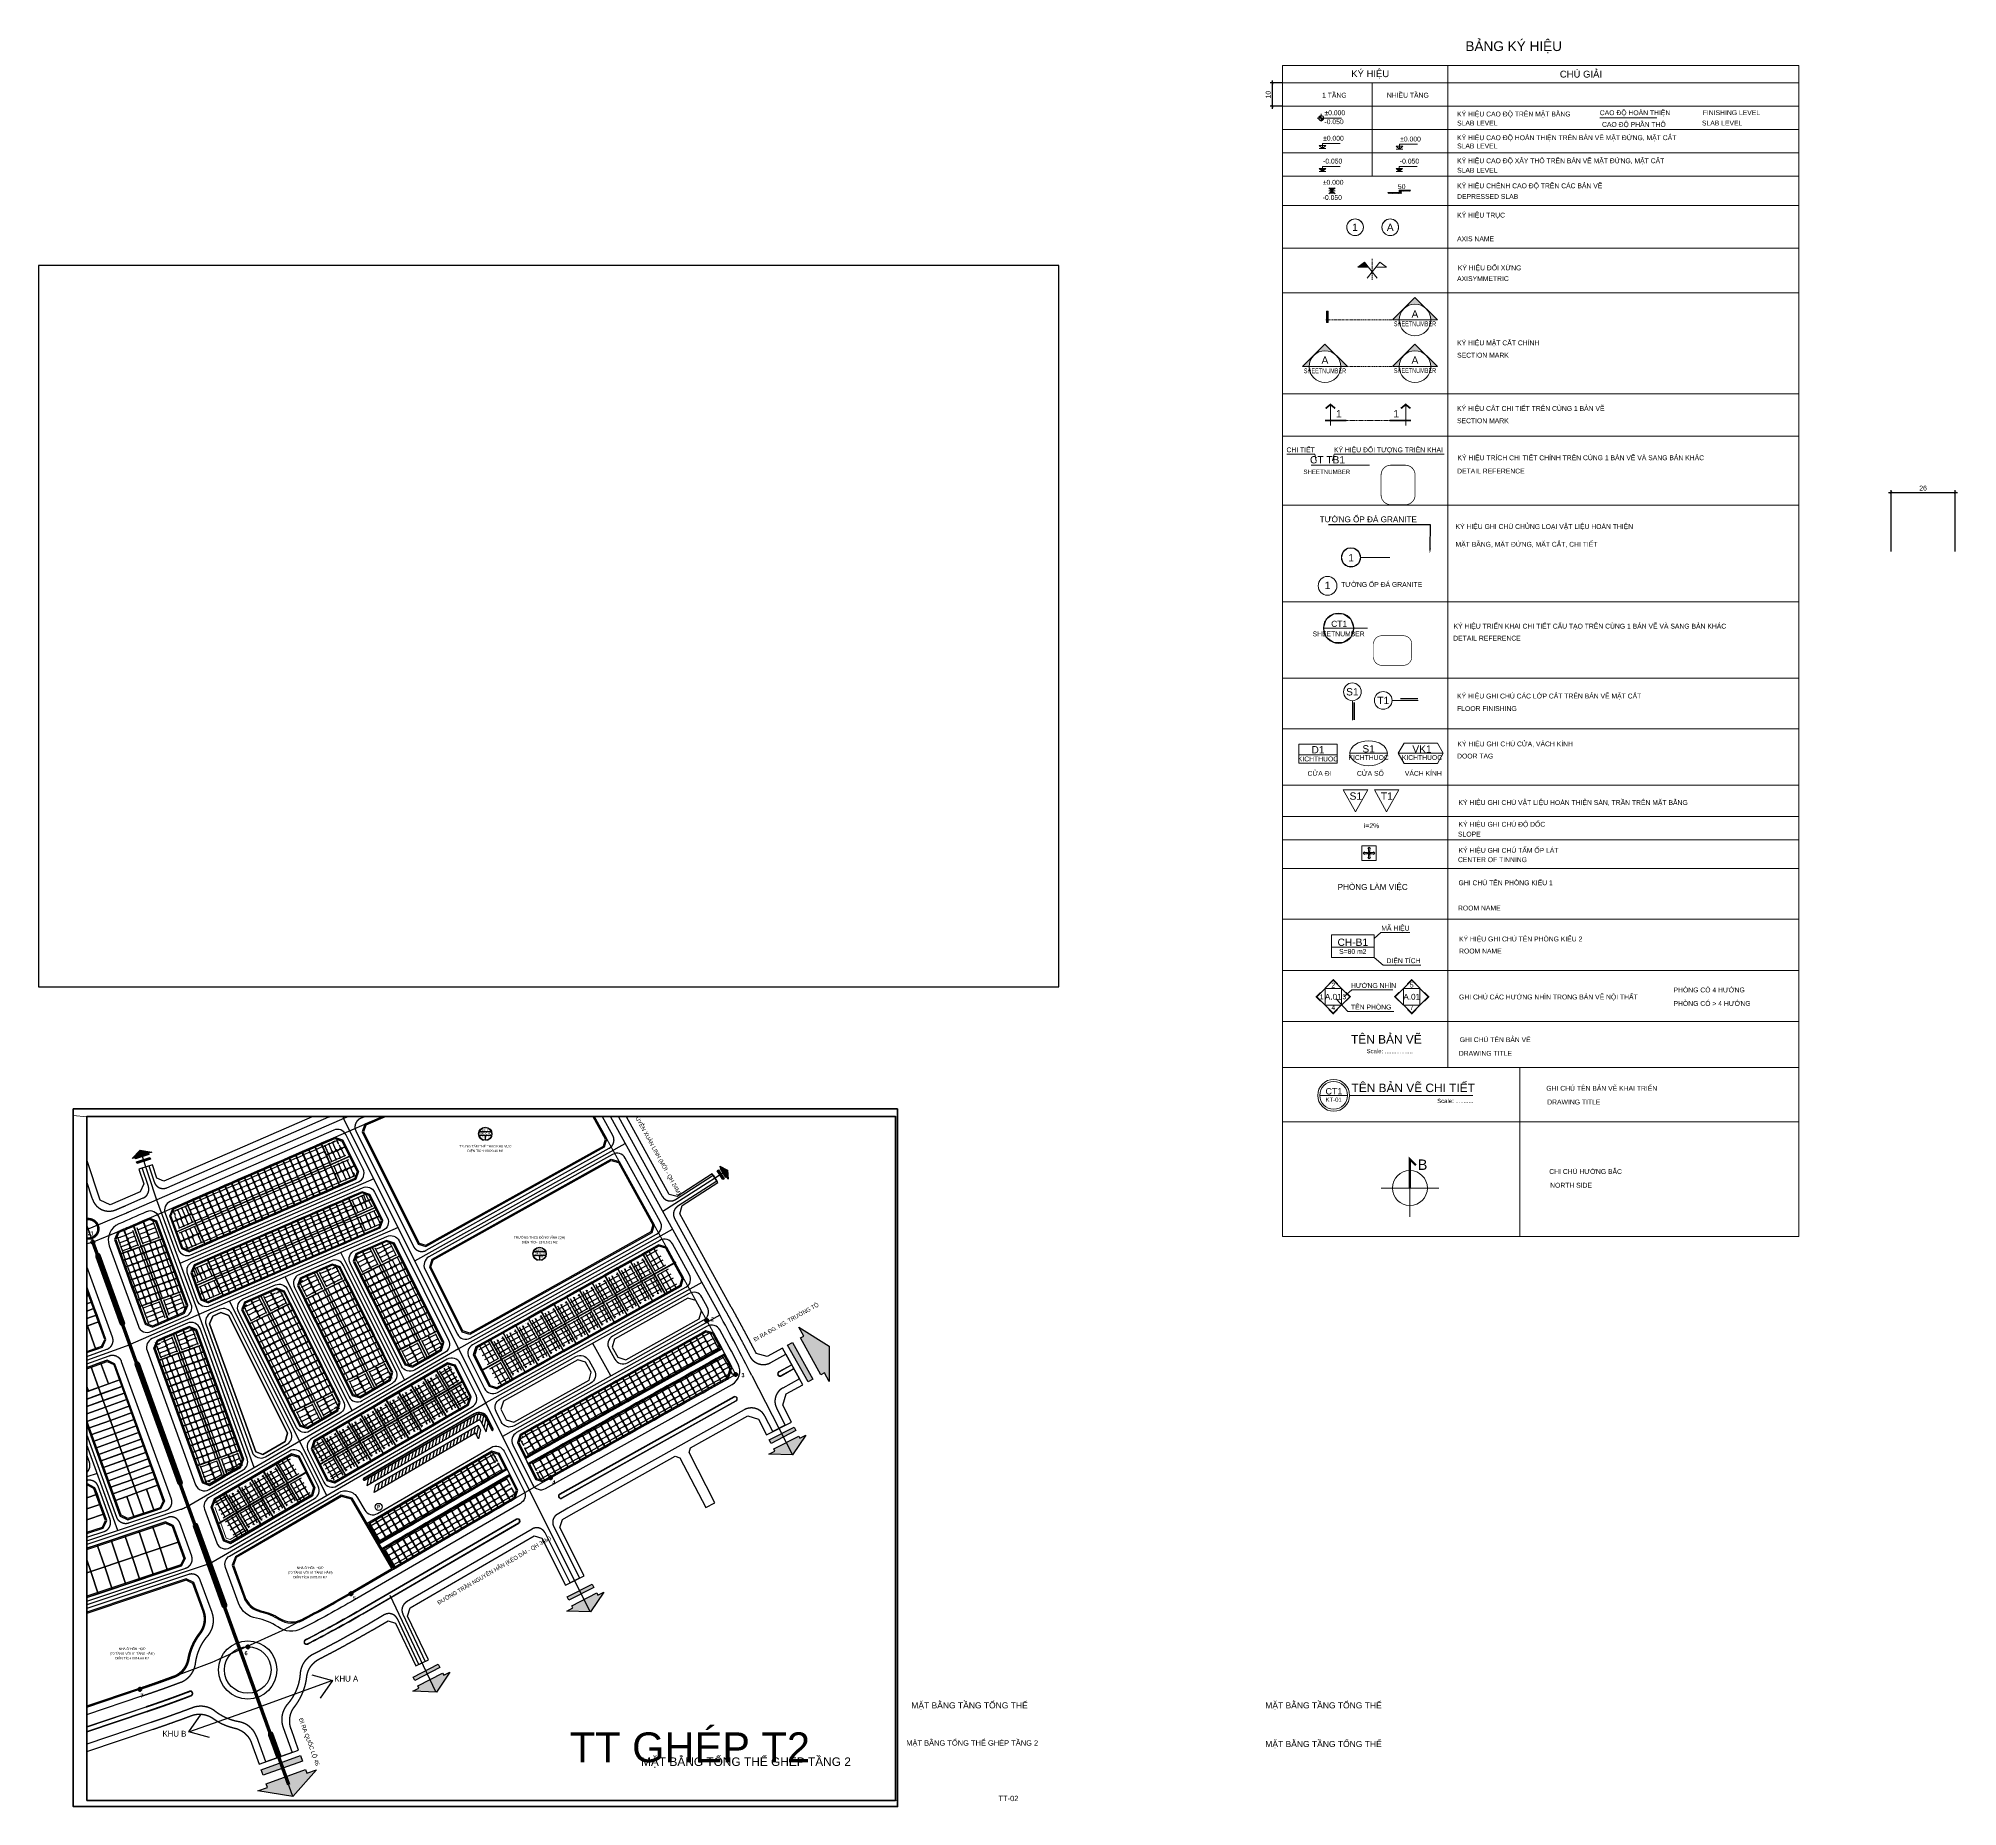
# Paper-space layout 'MBTT GHEP T2' of a CAD drawing. Header units: millimetres. Extents: x 33 to 823, y -312 to 415.
# The model-space entities are those that its viewports show. They can reach past a viewport. Long polylines and large blocks are cut down to what shows.
import ezdxf
from ezdxf import colors
from ezdxf.entities.mleader import LeaderData, LeaderLine
from ezdxf.enums import TextEntityAlignment as Align
from ezdxf.math import Vec2, Vec3
from ezdxf.xclip import XClip

# ---------------------------------------------------------------- set-up
doc = ezdxf.new("R2010")
doc.units = ezdxf.units.MM
doc.set_wipeout_variables(frame=1)
for name, pattern in [('ACAD_ISO10W100', [18.5, 12, -3, 0.5, -3]), ('CENTER', [3, 1.5, -0.5, 0.5, -0.5]), ('CENTER2', [1.125, 0.75, -0.125, 0.125, -0.125]), ('DOT', [0.25, 0, -0.25]), ('HIDDEN', [0.75, 0.5, -0.25]), ('Xref Grid (A1)$0$CENTER2', [1.125, 0.75, -0.125, 0.125, -0.125]), ('Xref Grid A1-G$0$CENTER2', [1.125, 0.75, -0.125, 0.125, -0.125]), ('Xref Grid A16$0$CENTER2', [1.125, 0.75, -0.125, 0.125, -0.125])]:
    doc.linetypes.add(name, pattern=pattern)
for name, color, linetype in [('01.AXIS', 160, 'CENTER2'), ('13.BEAM', 8, 'Continuous'), ('BoThamCo', 94, 'Continuous'), ('CDC.01.AXIS', 160, 'CENTER2'), ('ChiaLo', 128, 'CENTER'), ('dat cong cong', 240, 'Continuous'), ('datHTKT', 20, 'Continuous'), ('datOBt', 42, 'Continuous'), ('datoHonHop', 42, 'Continuous'), ('datOlienke', 42, 'Continuous'), ('datOXh', 42, 'Continuous'), ('datTruog', 134, 'Continuous'), ('ddc', 32, 'Continuous'), ('ghi_chu', 7, 'Continuous'), ('hatchViaHe+LogDg', 129, 'Continuous'), ('LogDg', 7, 'Continuous'), ('LogDg phu', 7, 'Continuous'), ('loKBT', 42, 'Continuous'), ('LoLK', 6, 'Continuous'), ('QH', 7, 'Continuous'), ('RANHGIOI', 2, 'HIDDEN'), ('TimDg', 222, 'Continuous'), ('tk mẫu', 2, 'Continuous'), ('ViaHeS', 32, 'Continuous'), ('Xref Grid (A1)$0$01.AXIS', 160, 'Xref Grid (A1)$0$CENTER2'), ('Xref Grid A1-G$0$01.AXIS', 160, 'Xref Grid A1-G$0$CENTER2'), ('Xref Grid A16$0$01.AXIS', 160, 'Xref Grid A16$0$CENTER2')]:
    doc.layers.add(name, color=color, linetype=linetype)
for name, color, linetype, lineweight in [('A-DIM', 251, 'Continuous', 15), ('A-HATCH', 251, 'Continuous', 5), ('A-KY HIEU', 34, 'Continuous', 20), ('A-NET KHUAT', 250, 'HIDDEN', 9), ('A-NET THAY', 125, 'Continuous', 18), ('A-TEXT', 7, 'Continuous', 18), ('A-TUONG', 255, 'Continuous', 35), ('A1-TEXT', 9, 'Continuous', 18), ('A1-TUONG', 7, 'Continuous', 35), ('boDnv', 54, 'Continuous', 25), ('datKeSog', 251, 'Continuous', 13), ('datMatNc', 150, 'Continuous', 13), ('E- RANH GIOI', 1, 'CENTER', 13), ('E- THAY', 9, 'Continuous', 20), ('E- Tuong', 4, 'Continuous', 13), ('LD-THAY', 9, 'Continuous', 13)]:
    doc.layers.add(name, color=color, linetype=linetype, lineweight=lineweight)
doc.layers.add('LUOI GIONG', color=160, linetype='Continuous', plot=False)
doc.styles.add('A1-arial', font='arial.ttf')
doc.styles.add('AA - Arial - Regular', font='arial.ttf', dxfattribs={"height": 250})
doc.styles.add('ARIALB', font='', dxfattribs={"width": 0.75})
doc.styles.add('avantH', font='', dxfattribs={"height": 10})
doc.styles.add('avh', font='')
doc.styles.add('KTHUOC', font='', dxfattribs={"width": 0.8})
doc.styles.add('rms', font='romans.shx', dxfattribs={"width": 0.7, "bigfont": 'vns.shx'})
doc.styles.get("Standard").update_dxf_attribs({"font": 'arial.ttf'})
doc.styles.get('ARIALB').set_extended_font_data('.VnArialH', bold=True)
doc.styles.get('avantH').set_extended_font_data('.VnAvantH')
doc.styles.get('avh').set_extended_font_data('.VnAvantH')
doc.styles.get('KTHUOC').set_extended_font_data('.VnArial NarrowH')
doc.linetypes.add('ADL', pattern='A,0.125,-0.15,["++",rms,S=0.5,R=0,X=0,Y=-0.2245],-1.35,1.125', length=2.75)
doc.dimstyles.new('DIM_LAYOUT A2-A3', dxfattribs={"dimscale": 0, "dimtxt": 2, "dimasz": 1, "dimexe": 1, "dimexo": 0, "dimgap": 0.8, "dimtad": 1, "dimdec": 0, "dimzin": 0, "dimdsep": 46, "dimtxsty": 'Standard', "dimblk": 'ARCHTICK', "dimcen": 1, "dimdle": 1, "dimclrd": 256, "dimclre": 256, "dimclrt": 7, "dimadec": 0, "dimazin": 0, "dimtfac": 1, "dimtdec": 0, "dimtix": 1, "dimtofl": 0, "dimtmove": 2, "dimatfit": 3, "dimldrblk": 'ARCHTICK', "dimfxl": 1, "dimtolj": 1, "dimtzin": 0, "dimarcsym": 0})
doc.dimstyles.new('tien', dxfattribs={"dimscale": 0, "dimtxt": 2.5, "dimasz": 0.75, "dimexe": 0.45, "dimexo": 0, "dimgap": 0.5, "dimtad": 1, "dimzin": 1, "dimtxsty": 'KTHUOC', "dimblk1": 'ARCHTICK', "dimblk2": 'ARCHTICK', "dimsah": 1, "dimcen": 1, "dimdle": 0.45, "dimclrd": 37, "dimclre": 37, "dimclrt": 7, "dimaunit": 1, "dimadec": 0, "dimazin": 0, "dimtfac": 1, "dimtix": 1, "dimtofl": 0, "dimtmove": 2, "dimatfit": 3, "dimldrblk": 'ARCHTICK', "dimfxl": 1, "dimtfill": 1, "dimtolj": 1, "dimtzin": 1, "dimarcsym": 0})

# ---------------------------------------------------------------- blocks, each defined once
blk = doc.blocks.new('Tag - Metric')
blk.add_lwpolyline([(0, 3.44), (-1.1, 3.26), (-2.06, 2.76), (-2.71, 2.12), (-3.13, 1.43), (-3.37, 0.73), (-3.44, 0), (-3.3, -0.99), (-2.83, -1.96), (-2.11, -2.72), (-1.16, -3.24), (0, -3.44), (1.28, -3.19), (2.29, -2.57), (2.96, -1.75), (3.33, -0.88), (3.44, 0), (3.34, 0.84), (3.08, 1.53), (2.65, 2.2), (1.84, 2.91), (1.07, 3.27), (0, 3.44)], close=True)
blk.add_circle((0, 0), 3.44)
at = {"style": 'A1-arial', "flags": 8}
blk.add_attdef('1', text='', height=3, dxfattribs=at).set_placement((0, 0), align=Align.MIDDLE_CENTER)
blk = doc.blocks.new('chenhcot')
at = {"layer": 'A-KY HIEU'}
h = blk.add_hatch(color=256, dxfattribs=at)
h.paths.add_polyline_path([(200, 187), (0, 187), (0, 0)])
h.paths.add_polyline_path([(0, 187), (-200, 187), (0, 0)])
h = blk.add_hatch(color=256, dxfattribs=at)
h.paths.add_polyline_path([(200, -188), (0, -188), (0, 0)])
h.paths.add_polyline_path([(0, -188), (-200, -188), (0, 0)])
for p, q in [((-200, 187), (0, 0)), ((-200, -188), (0, 0)), ((-200, 0), (200, 0)), ((0, 0), (200, 187)), ((0, 0), (200, -188))]:
    blk.add_line(p, q, dxfattribs=at)
at = {"color": 6, "style": 'A1-arial'}
for tag, p in [('%%P0.000', (-565, 283)), ('-0.050', (-570, -551))]:
    blk.add_attdef(tag, p, '', height=250, dxfattribs=at)
blk = doc.blocks.new('cotxaytho')
at = {"layer": 'A-KY HIEU'}
h = blk.add_hatch(color=256, dxfattribs=at)
h.paths.add_polyline_path([(200, 188), (0, 188), (0, 0)])
h.paths.add_polyline_path([(0, 188), (-200, 188), (0, 0)])
for p, q in [((-200, 188), (0, 0)), ((-200, 188), (200, 188)), ((-200, 0), (200, 0)), ((0, 312), (0, 0)), ((0, 312), (1100, 312)), ((0, 0), (200, 188))]:
    blk.add_line(p, q, dxfattribs=at)
at = {"color": 6, "style": 'A1-arial'}
blk.add_attdef('-0.050', (35, 402), '', height=250, dxfattribs=at)
blk = doc.blocks.new('cothoanthien')
at = {"layer": 'A-KY HIEU'}
for p, q in [((-200, 188), (200, 188)), ((-200, 188), (0, 0)), ((-200, 0), (200, 0)), ((0, 312), (1100, 312)), ((0, 312), (0, 0)), ((0, 0), (200, 188))]:
    blk.add_line(p, q, dxfattribs=at)
at = {"color": 6, "style": 'A1-arial'}
blk.add_attdef('%%P0.000', (36, 390), '', height=250, dxfattribs=at)
blk = doc.blocks.new('cotMB')
h = blk.add_hatch(color=256)
h.paths.add_polyline_path([(0, 156, 0.4142136), (-156, 0), (0, 0)])
h.paths.add_polyline_path([(156, 0), (0, 0), (0, -156, 0.4142136)])
for p, q in [((-256, 0), (1244, 0)), ((0, 256), (0, -206))]:
    blk.add_line(p, q)
blk.add_circle((0, 0), 156)
at = {"color": 6, "style": 'A1-arial'}
for tag, p in [('%%P0.000', (200, 85)), ('-0.050', (200, -317))]:
    blk.add_attdef(tag, p, '', height=250, dxfattribs=at)
blk = doc.blocks.new('KH-Ten phong 2')
at = {"layer": 'A-TEXT', "color": 6, "style": 'A1-arial'}
for p in [(47, 375), (47, -125)]:
    blk.add_attdef('HOITHAO', text='', height=300, dxfattribs=at).set_placement(p, align=Align.TOP_CENTER)
blk = doc.blocks.new('KH-do doc')
at = {"layer": 'A-KY HIEU'}
blk.add_lwpolyline([(-1250, 0, 0, 100, 0), (-1000, 0, 0, 0, 0), (0, 0, 0, 0, 0)], format="xyseb", dxfattribs=at)
at = {"layer": 'A-TEXT', "color": 6, "style": 'A1-arial'}
blk.add_attdef('I=2%', (-929, 75), '', height=250, dxfattribs=at)
blk = doc.blocks.new('cot HTMC nhieutang')
at = {"layer": 'A-KY HIEU'}
for p, q in [((-200, 188), (200, 188)), ((-200, 188), (0, 0)), ((-200, 0), (200, 0)), ((0, 313), (1100, 313)), ((0, 313), (0, 0)), ((0, 0), (200, 188))]:
    blk.add_line(p, q, dxfattribs=at)
at = {"color": 6, "style": 'A1-arial'}
for p in [(36, 1880), (36, 1580), (36, 1280), (36, 980), (36, 680), (36, 380)]:
    blk.add_attdef('%%P0.000', p, '', height=250, dxfattribs=at)
blk = doc.blocks.new('cotthoMC-nhieutang')
at = {"layer": 'A-KY HIEU'}
h = blk.add_hatch(color=256, dxfattribs=at)
h.paths.add_polyline_path([(200, 188), (0, 188), (0, 0)])
h.paths.add_polyline_path([(0, 188), (-200, 188), (0, 0)])
for p, q in [((-200, 188), (0, 0)), ((-200, 188), (200, 188)), ((-200, 0), (200, 0)), ((0, 313), (0, 0)), ((0, 313), (1100, 313)), ((0, 0), (200, 188))]:
    blk.add_line(p, q, dxfattribs=at)
at = {"color": 6, "style": 'A1-arial'}
for p in [(35, 1902), (35, 1602), (35, 1302), (35, 1002), (35, 702), (35, 402)]:
    blk.add_attdef('-0.050', p, '', height=250, dxfattribs=at)
blk = doc.blocks.new('GC MBnéiThÊt')
at = {"layer": 'A-KY HIEU'}
blk.add_line((0, 0), (849, -849), dxfattribs=at)
blk.add_line((0, 0), (849, -849), dxfattribs=at)
for points in [[(0, -1697), (849, -849), (0, 0), (-849, -849)], [(-424, -424), (-424, -1273), (424, -1273), (424, -424), (-424, -424)]]:
    blk.add_lwpolyline(points, close=True, dxfattribs=at)
at = {"layer": 'A-KY HIEU', "const_width": 50}
for points in [[(230, -194), (0, 35), (-230, -194)], [(-654, -619), (-884, -849), (-654, -1078)], [(654, -1078), (884, -849), (654, -619)], [(-230, -1503), (0, -1732), (230, -1503)]]:
    blk.add_lwpolyline(points, dxfattribs=at)
at = {"color": 6, "style": 'A1-arial'}
for tag, height, p in [('1', 250, (-597, -849)), ('xxx', 300, (0, -849)), ('2', 250, (0, -247)), ('3', 250, (568, -849)), ('4', 250, (0, -1401))]:
    blk.add_attdef(tag, text='', height=height, dxfattribs=at).set_placement(p, align=Align.MIDDLE)
blk = doc.blocks.new('KH-Doixung')
at = {"layer": 'A-KY HIEU'}
blk.add_hatch(color=256, dxfattribs=at).paths.add_polyline_path([(-461, 582), (-857, 269), (-213, 269)])
blk.add_hatch(color=256, dxfattribs=at).paths.add_polyline_path([(-461, 582), (-857, 269), (-213, 269)])
for p, q in [((-461, 582), (-857, 269)), ((-461, 582), (-857, 269)), ((-857, 269), (-213, 269)), ((-857, 269), (-213, 269)), ((-461, 582), (303, -383)), ((-461, 582), (303, -383)), ((461, 582), (-303, -383)), ((461, 582), (-303, -383)), ((857, 269), (213, 269)), ((857, 269), (213, 269)), ((461, 582), (857, 269)), ((461, 582), (857, 269))]:
    blk.add_line(p, q, dxfattribs=at)
blk = doc.blocks.new('HGIO2')
at = {"linetype": 'ByBlock'}
for p, q in [((0, -828), (0, 828)), ((-828, 0), (828, 0))]:
    blk.add_line(p, q, dxfattribs=at)
at = {"linetype": 'ByBlock', "const_width": 59.4}
blk.add_lwpolyline([(0, 0), (0, 828), (174, 656)], dxfattribs=at)
at = {"linetype": 'ByBlock'}
blk.add_circle((0, 0), 503, dxfattribs=at)
at = {"color": 6, "style": 'A1-arial'}
blk.add_text('B', height=300, dxfattribs=at).set_placement((224, 521))
blk = doc.blocks.new('DIEM OP LAT DAU TIEN')
at = {"layer": 'A-KY HIEU'}
h = blk.add_hatch(color=256, dxfattribs=at)
edge = h.paths.add_edge_path()
edge.add_arc((0, 0), 0.273, 0, 360)
for p, q in [((-0.55, 0), (0.55, 0)), ((0, 0.55), (0, -0.55))]:
    blk.add_line(p, q, dxfattribs=at)
for points in [[(-0.76, 0.27), (-1.85, 0.27), (-1.85, 0.55), (-2.4, 0), (-1.85, -0.55), (-1.85, -0.27), (-0.76, -0.27)], [(0.27, 0.76), (0.27, 1.85), (0.55, 1.85), (0, 2.4), (-0.55, 1.85), (-0.27, 1.85), (-0.27, 0.76)], [(0.76, 0.27), (1.85, 0.27), (1.85, 0.55), (2.4, 0), (1.85, -0.55), (1.85, -0.27), (0.76, -0.27)], [(0.27, -0.76), (0.27, -1.85), (0.55, -1.85), (0, -2.4), (-0.55, -1.85), (-0.27, -1.85), (-0.27, -0.76)]]:
    blk.add_lwpolyline(points, close=True, dxfattribs=at)
for radius in [0.545, 0.273]:
    blk.add_circle((0, 0), radius, dxfattribs=at)
blk = doc.blocks.new('_ArchTick')
at = {"color": 0, "linetype": 'ByBlock', "const_width": 0.15}
blk.add_lwpolyline([(-0.5, -0.5), (0.5, 0.5)], dxfattribs=at)
blk = doc.blocks.new('*D41')
at = {"layer": 'A-DIM', "lineweight": -2, "transparency": 16777216}
for p, q in [((544.67, 397.06), (539.68, 397.06)), ((540.68, 386.46), (540.68, 398.06)), ((544.67, 387.46), (539.68, 387.46))]:
    blk.add_line(p, q, dxfattribs=at)
at = {"layer": 'Defpoints', "color": 0, "transparency": 16777216}
for p in [(540.68, 397.06), (544.67, 397.06), (544.67, 387.46)]:
    blk.add_point(p, dxfattribs=at)
at = {"layer": 'A-DIM', "lineweight": -2, "transparency": 16777216}
for p, rotation in [((540.68, 397.06), 90), ((540.68, 387.46), 270)]:
    blk.add_blockref('_ArchTick', p, dxfattribs=dict(at, rotation=rotation))
at = {"layer": 'A-DIM', "color": 7, "transparency": 16777216, "insert": (538.86, 392.26), "char_height": 2, "attachment_point": 5, "rotation": 90}
blk.add_mtext('\\A1;10', dxfattribs=at)
blk = doc.blocks.new('CHENH CAO DO')
at = {"layer": 'A-HATCH'}
h = blk.add_hatch(dxfattribs=at)
h.set_pattern_fill('ANSI31', color=256, scale=2.4, angle=180, style=0)
h.set_pattern_definition([(225, (-72.19446, -571.7625), (0.21213203, -0.21213203), [])])
h.paths.add_polyline_path([(1.2, 0.7), (5.6, 0.7), (5.6, 1.2), (0, 1.2), (0, 0), (-5.6, 0), (-5.6, -0.5), (1.2, -0.5)])
at = {"layer": 'A-KY HIEU'}
blk.add_lwpolyline([(-5.6, 0), (0, 0), (0, 1.2), (5.6, 1.2)], dxfattribs=at)
at = {"layer": 'A-TEXT', "style": 'A1-arial', "width": 0.8}
blk.add_attdef('50', (-0.59, 1.67), '', height=2.4, dxfattribs=at)
blk = doc.blocks.new('VATLIEU SAN')
blk.add_wipeout([(-5.88, 10.46), (5.88, 10.46), (0, 0)]).dxf.layer = 'Defpoints'
at = {"layer": 'A-KY HIEU'}
blk.add_lwpolyline([(-5.88, 10.46), (5.88, 10.46), (0, 0)], close=True, dxfattribs=at)
at = {"layer": 'A-TEXT', "color": 6, "style": 'A1-arial'}
blk.add_attdef('XXX', text='', height=3.5, dxfattribs=at).set_placement((0.12, 7.54), align=Align.MIDDLE_CENTER)
blk = doc.blocks.new('*U39')
h = blk.add_hatch(color=256)
edge = h.paths.add_edge_path()
edge.add_line((-37.05, 0), (-39.76, 0))
edge.add_line((-39.76, 0), (-30.52, 9.24))
edge.add_line((-30.52, 9.24), (-21.28, 0))
edge.add_line((-21.28, 0), (-23.99, 0))
edge.add_arc((-30.52, 0), 6.53, 360, 540)
h = blk.add_hatch(color=256)
edge = h.paths.add_edge_path()
edge.add_line((0, 0), (-2.71, 0))
edge.add_line((-2.71, 0), (6.53, 9.24))
edge.add_line((6.53, 9.24), (15.77, 0))
edge.add_line((15.77, 0), (13.06, 0))
edge.add_arc((6.53, 0), 6.53, 360, 540)
for p, q in [((-37.05, 0), (-23.99, 0)), ((0, 0), (13.06, 0))]:
    blk.add_line(p, q)
at = {"linetype": 'CENTER', "ltscale": 0.5}
blk.add_line((0, 0), (-23.99, 0), dxfattribs=at)
for points in [[(-37.05, 0), (-39.76, 0), (-30.52, 9.24), (-21.28, 0), (-23.99, 0, 1)], [(0, 0), (-2.71, 0), (6.53, 9.24), (15.77, 0), (13.06, 0, 1)]]:
    blk.add_lwpolyline(points, format="xyb", close=True)
for centre in [(-30.52, 0), (6.53, 0)]:
    blk.add_circle(centre, 6.53)
at = {"style": 'A1-arial', "flags": 8}
for tag, p in [('VIEWNUMBER-B', (-30.52, 2.68)), ('VIEWNUMBER', (6.53, 2.68))]:
    blk.add_attdef(tag, text='', height=3, dxfattribs=at).set_placement(p, align=Align.MIDDLE_CENTER)
at = {"style": 'A1-arial', "width": 0.65, "flags": 8}
for tag, p in [('SHEETNUMBER-B', (-30.52, -0.74)), ('SHEETNUMBER', (6.53, -0.64))]:
    blk.add_attdef(tag, text='', height=2, dxfattribs=at).set_placement(p, align=Align.TOP_CENTER)
blk = doc.blocks.new('*U35')
h = blk.add_hatch(color=256)
edge = h.paths.add_edge_path()
edge.add_line((0, 0), (-2.71, 0))
edge.add_line((-2.71, 0), (6.53, 9.24))
edge.add_line((6.53, 9.24), (15.77, 0))
edge.add_line((15.77, 0), (13.06, 0))
edge.add_arc((6.53, 0), 6.53, 360, 540)
blk.add_hatch(color=256).paths.add_polyline_path([(-29.9, 3.57), (-29.15, 3.57), (-29.15, -1), (-29.9, -1)])
at = {"linetype": 'CENTER', "ltscale": 0.5}
blk.add_line((0, 0), (-30.15, 0), dxfattribs=at)
blk.add_line((0, 0), (13.06, 0))
blk.add_lwpolyline([(0, 0), (-2.71, 0), (6.53, 9.24), (15.77, 0), (13.06, 0, 1)], format="xyb", close=True)
blk.add_lwpolyline([(-29.9, 3.57), (-29.15, 3.57), (-29.15, -1), (-29.9, -1)], close=True)
blk.add_circle((6.53, 0), 6.53)
at = {"style": 'A1-arial', "flags": 8}
blk.add_attdef('VIEWNUMBER', text='', height=3, dxfattribs=at).set_placement((6.53, 0), align=Align.BOTTOM_CENTER)
at = {"style": 'A1-arial', "width": 0.65, "flags": 8}
blk.add_attdef('SHEETNUMBER', text='', height=2, dxfattribs=at).set_placement((6.53, -0.61), align=Align.TOP_CENTER)
blk = doc.blocks.new('*U28')
for p, q in [((-31.56, -5.68), (-31.56, 4.47)), ((4.57, -5.68), (4.57, 4.47))]:
    blk.add_line(p, q)
at = {"const_width": 0.813}
for points in [[(-33.85, 2.58), (-31.56, 4.47), (-29.28, 2.58)], [(6.86, 2.58), (4.57, 4.47), (2.29, 2.58)], [(-23.94, -3.15), (-34.11, -3.15)], [(-3.05, -3.15), (7.12, -3.15)]]:
    blk.add_lwpolyline(points, dxfattribs=at)
at = {"linetype": 'CENTER', "ltscale": 0.5}
blk.add_lwpolyline([(-23.94, -3.15), (-3.05, -3.15)], dxfattribs=at)
at = {"style": 'A1-arial'}
for tag, p in [('1', (-27.53, 0)), ('2', (0, 0))]:
    blk.add_attdef(tag, text='', height=3.5, dxfattribs=at).set_placement(p, align=Align.MIDDLE_CENTER)
blk = doc.blocks.new('*U26')
blk.add_lwpolyline([(-18.96, 0), (-4.84, 0)])
blk.add_lwpolyline([(-4.84, 0, 0, 0, 0), (-1.25, -4.07, 0.96, 0, 0), (0.39, -5.93, 0, 0, 0)], format="xyseb")
blk.add_wipeout([(-18.96, 0), (-19.84, 2.71), (-22.15, 4.38), (-25, 4.38), (-27.3, 2.71), (-28.18, 0), (-27.3, -2.71), (-25, -4.38), (-22.15, -4.38), (-19.84, -2.71)]).dxf.layer = 'A-DIM'
blk.add_circle((-23.57, 0), 4.61)
at = {"layer": 'A-DIM'}
blk.add_lwpolyline([(-18.96, 0), (-19.84, 2.71), (-22.15, 4.38), (-25, 4.38), (-27.3, 2.71), (-28.18, 0), (-27.3, -2.71), (-25, -4.38), (-22.15, -4.38), (-19.84, -2.71)], close=True, dxfattribs=at)
at = {"style": 'A1-arial', "flags": 8}
blk.add_attdef('VIEW-NUMBER', text='', height=3.5, dxfattribs=at).set_placement((-23.5, -0.18), align=Align.MIDDLE_CENTER)
blk = doc.blocks.new('KH-So Caukien')
at = {"layer": 'A-KY HIEU'}
blk.add_circle((0, 0), 225, dxfattribs=at)
at = {"layer": 'A-KY HIEU', "color": 6, "style": 'A1-arial'}
blk.add_attdef('12', text='', height=250, dxfattribs=at).set_placement((0, 0), align=Align.MIDDLE_CENTER)
blk = doc.blocks.new('*U23')
blk.add_lwpolyline([(-13.28, 4.15), (-5.39, 4.15)])
blk.add_lwpolyline([(-5.39, 4.15, 0, 0, 0), (-2.86, 1.15, 0.96, 0, 0), (-1.26, -0.75, 0, 0, 0)], format="xyseb")
at = {"linetype": 'HIDDEN', "ltscale": 0.3, "const_width": 0.3}
blk.add_lwpolyline([(1.57, -14.16), (12.41, -14.16, 0.414214), (16.41, -10.16), (16.41, -3.58, 0.414214), (12.41, 0.42), (1.57, 0.42, 0.414214), (-2.43, -3.58), (-2.43, -10.16, 0.414214)], format="xyb", close=True, dxfattribs=at)
blk.add_wipeout([(-12.18, 4.15), (-13.61, 8.56), (-17.36, 11.28), (-22, 11.28), (-25.75, 8.56), (-27.18, 4.15), (-25.75, -0.26), (-22, -2.98), (-17.36, -2.98), (-13.61, -0.26)]).dxf.layer = 'A-DIM'
blk.add_line((-27.18, 4.15), (-12.18, 4.15))
blk.add_circle((-19.68, 4.15), 7.5)
at = {"layer": 'A-DIM'}
blk.add_lwpolyline([(-12.18, 4.15), (-13.61, 8.56), (-17.36, 11.28), (-22, 11.28), (-25.75, 8.56), (-27.18, 4.15), (-25.75, -0.26), (-22, -2.98), (-17.36, -2.98), (-13.61, -0.26)], close=True, dxfattribs=at)
at = {"style": 'A1-arial', "flags": 8}
for tag, height, p in [('VIEW-NUMBER', 3, (-19.39, 6.32)), ('SHEETNUMBER', 2.4, (-19.66, 1.34))]:
    blk.add_attdef(tag, text='', height=height, dxfattribs=at).set_placement(p, align=Align.MIDDLE_CENTER)
blk = doc.blocks.new('*U24')
blk.add_line((0, -4.25), (0, -13.54))
at = {"const_width": 0.75}
blk.add_lwpolyline([(0.83, -13.54), (0.83, -5.04)], dxfattribs=at)
blk.add_circle((0, 0), 4.25)
at = {"style": 'A1-arial'}
blk.add_attdef('FN', text='', height=3.5, dxfattribs=at).set_placement((0, 0), align=Align.MIDDLE_CENTER)
blk = doc.blocks.new('*U20')
blk.add_line((4.25, 0), (16.78, 0))
at = {"const_width": 0.75}
blk.add_lwpolyline([(16.78, 0.83), (8.28, 0.83)], dxfattribs=at)
blk.add_circle((0, 0), 4.25)
at = {"style": 'A1-arial'}
blk.add_attdef('FN', text='', height=3.5, dxfattribs=at).set_placement((0, 0), align=Align.MIDDLE_CENTER)
blk = doc.blocks.new('CUA DI A2-A3')
blk.add_line((-7.87, 0), (7.87, 0))
blk.add_lwpolyline([(-7.87, -3.43), (7.87, -3.43), (7.87, 4.29), (-7.87, 4.29)], close=True)
at = {"style": 'A1-arial'}
blk.add_attdef('KYHIEU', text='', height=3, dxfattribs=at).set_placement((0, 3.54), align=Align.TOP_CENTER)
blk.add_attdef('KICHTHUOC', text='', height=2, dxfattribs=at).set_placement((0, -3.36), align=Align.BOTTOM_CENTER)
blk = doc.blocks.new('CUASO A2-A3')
blk.add_line((-7.71, 0), (7.71, 0))
blk.add_ellipse((0, 0), major_axis=(-7.71, 0), ratio=0.666667)
at = {"style": 'A1-arial'}
blk.add_attdef('KYHIEU', text='', height=3, dxfattribs=at).set_placement((0, 3.33), align=Align.TOP_CENTER)
blk.add_attdef('KICHTHUOC', text='', height=2, dxfattribs=at).set_placement((0, -3.33), align=Align.BOTTOM_CENTER)
blk = doc.blocks.new('VACHKINH A2-A3')
blk.add_line((-9.29, 0), (9.29, 0))
blk.add_lwpolyline([(-9.29, 0), (-6.86, -4.22), (6.86, -4.22), (9.29, 0), (6.86, 4.22), (-6.86, 4.22)], close=True)
at = {"style": 'A1-arial'}
blk.add_attdef('KYHIEU', text='', height=3, dxfattribs=at).set_placement((0.52, 3.22), align=Align.TOP_CENTER)
blk.add_attdef('KICHTHUOC', text='', height=2, dxfattribs=at).set_placement((0.52, -3.33), align=Align.BOTTOM_CENTER)
blk = doc.blocks.new('ky hieu phong 2')
blk.add_line((-8.37, 0), (9.09, 0))
blk.add_lwpolyline([(-8.37, -4.29), (9.09, -4.29), (9.09, 5.14), (-8.37, 5.14)], close=True)
at = {"style": 'A1-arial'}
blk.add_attdef('KYHIEU', text='', height=3, dxfattribs=at).set_placement((0.36, 3.54), align=Align.TOP_CENTER)
blk.add_attdef('KICHTHUOC', text='', height=2, dxfattribs=at).set_placement((0.36, -3.36), align=Align.BOTTOM_CENTER)
blk = doc.blocks.new('Drawing Title - Metric')
at = {"style": 'A1-arial', "flags": 8}
blk.add_attdef('VIEWNAME', text='', height=4, dxfattribs=at).set_placement((25.62, -12.99), align=Align.BOTTOM_LEFT)
blk.add_attdef('VPSCALE', text='', height=2, dxfattribs=at).set_placement((54.7, -14.31), align=Align.TOP_RIGHT)
blk = doc.blocks.new('*U34')
for p, q in [((7.5, 0), (65.53, 0.01)), ((6.5, 0), (-6.5, 0))]:
    blk.add_line(p, q)
for radius in [7.5, 6.5]:
    blk.add_circle((0, 0.01), radius)
at = {"style": 'A1-arial', "flags": 8}
for tag, height, p in [('VIEWNUMBER', 3, (0.13, 1.91)), ('SHEETNUMBER', 2, (0, -2.02))]:
    blk.add_attdef(tag, text='', height=height, dxfattribs=at).set_placement(p, align=Align.MIDDLE_CENTER)
blk.add_attdef('VIEWNAME', text='', height=4, dxfattribs=at).set_placement((8.38, 3.54), align=Align.MIDDLE_LEFT)
blk.add_attdef('VPSCALE', text='', height=2, dxfattribs=at).set_placement((65.78, -2.62), align=Align.MIDDLE_RIGHT)
blk = doc.blocks.new('*U38')
blk.add_line((-30.15, 0), (-17.35, 0))
blk.add_lwpolyline([(-17.35, 0), (-6.12, 0)])
blk.add_lwpolyline([(-6.12, 0, 0, 0, 0), (-2.78, -4.83, 0.96, 0, 0), (-1.36, -6.87, 0, 0, 0)], format="xyseb")
at = {"linetype": 'HIDDEN', "ltscale": 0.3, "const_width": 0.3}
blk.add_lwpolyline([(2.61, -16.33), (8.58, -16.33, 0.414214), (12.58, -12.33), (12.58, -4.05, 0.414214), (8.58, -0.05), (2.61, -0.05, 0.414214), (-1.39, -4.05), (-1.39, -12.33, 0.414214)], format="xyb", close=True, dxfattribs=at)
at = {"style": 'A1-arial', "flags": 8}
for tag, height, p in [('VIEW-NUMBER', 3, (-23.45, 2.17)), ('SHEETNUMBER', 1.8, (-23.73, -2.81))]:
    blk.add_attdef(tag, text='', height=height, dxfattribs=at).set_placement(p, align=Align.MIDDLE_CENTER)
blk = doc.blocks.new('sl')
at = {"layer": 'ghi_chu', "color": 158}
blk.add_circle((0, 0), 5.75, dxfattribs=at)
at = {"color": 158, "linetype": 'DOT'}
blk.add_wipeout([(0, 5.8), (1, 5.7), (1.9, 5.4), (2.5, 5.2), (3.1, 4.8), (3.8, 4.3), (4.4, 3.7), (4.9, 3), (5.2, 2.4), (5.5, 1.6), (5.7, 0.8), (5.8, 0), (5.7, -0.9), (5.5, -1.7), (5.2, -2.4), (4.8, -3.1), (4.4, -3.7), (3.9, -4.2), (3, -4.9), (2.4, -5.2), (1.5, -5.5), (0.6, -5.7), (0, -5.8), (-0.9, -5.7), (-1.6, -5.5), (-2.4, -5.2), (-3.1, -4.8), (-3.7, -4.4), (-4.3, -3.8), (-4.9, -3.1), (-5.2, -2.4), (-5.5, -1.6), (-5.7, -0.9), (-5.8, 0), (-5.7, 1), (-5.5, 1.7), (-5.1, 2.6), (-4.4, 3.7), (-3.5, 4.5), (-2.7, 5.1), (-1.7, 5.5), (-0.8, 5.7)], dxfattribs=at).dxf.layer = 'ghi_chu'
at = {"layer": 'ghi_chu', "color": 32}
for points in [[(-5.1, 2), (5.1, 2)], [(-5.4, -1), (5.4, -1)], [(0, -1), (0, -5.5)]]:
    blk.add_lwpolyline(points, dxfattribs=at)
at = {"layer": 'ghi_chu'}
blk.add_circle((0, 0), 5.5, dxfattribs=at)
at = {"layer": 'ghi_chu', "style": 'avh'}
for tag, height, p in [('SOLO', 1.25, (0, 2.5)), ('DT', 1.5, (0, -0.5))]:
    blk.add_attdef(tag, text='', height=height, dxfattribs=at).set_placement(p, align=Align.CENTER)
blk.add_attdef('MD', text='', height=1.25, dxfattribs=at).set_placement((-0.5, -3), align=Align.RIGHT)
blk.add_attdef('TC', (0.5, -3), '', height=1.25, dxfattribs=at)
blk = doc.blocks.new('dsl')
at = {"color": 158, "linetype": 'DOT'}
blk.add_wipeout([(0, 1.5), (0.34, 1.46), (0.73, 1.31), (1.02, 1.1), (1.23, 0.85), (1.35, 0.64), (1.44, 0.41), (1.5, 0), (1.44, -0.42), (1.33, -0.7), (1.15, -0.96), (0.91, -1.19), (0.61, -1.37), (0.38, -1.45), (0, -1.5), (-0.46, -1.43), (-0.79, -1.27), (-1.14, -0.97), (-1.32, -0.72), (-1.43, -0.46), (-1.49, -0.14), (-1.5, 0), (-1.46, 0.34), (-1.34, 0.68), (-1.17, 0.94), (-0.92, 1.19), (-0.63, 1.36), (-0.25, 1.48)], dxfattribs=at).dxf.layer = 'ghi_chu'
at = {"layer": 'ghi_chu', "color": 32}
blk.add_circle((0, 0), 1.5, dxfattribs=at)
at = {"layer": 'ghi_chu', "style": 'ARIALB'}
blk.add_attdef('01', text='', height=1.5, dxfattribs=at).set_placement((0, -0.75), align=Align.CENTER)
blk = doc.blocks.new('moc')
at = {"layer": 'QH', "linetype": 'Continuous'}
h = blk.add_hatch(color=7, dxfattribs=at)
h.paths.add_polyline_path([(0, 0), (0.53, 0, 0.414214), (0, 0.53)])
h.paths.add_polyline_path([(-0.53, 0, 0.414214), (0, -0.53), (0, 0)])
for p, q in [((0, 0.71), (0, -0.71)), ((-0.71, 0), (0.71, 0))]:
    blk.add_line(p, q, dxfattribs=at)
blk.add_circle((0, 0), 0.529, dxfattribs=at)
blk = doc.blocks.new('NEN H01')
at = {"layer": 'datOlienke'}
blk.add_lwpolyline([(-2.1, 40), (3.2, 35), (4.7, 5), (0, 0), (-155.6, 0), (-160.3, 5), (-158.6, 35), (-153.3, 40)], close=True, dxfattribs=at)
at = {"layer": 'LoLK'}
for points in [[(-140.8, 40), (-153.3, 40), (-158.6, 35), (-159, 29), (-140.8, 29)], [(-134.8, 40), (-140.8, 40), (-140.8, 29), (-140.8, 20), (-134.8, 20)], [(-128.8, 40), (-134.8, 40), (-134.8, 20), (-128.8, 20)], [(-122.8, 40), (-128.8, 40), (-128.8, 20), (-122.8, 20)], [(-116.8, 40), (-122.8, 40), (-122.8, 20), (-116.8, 20)], [(-110.8, 40), (-116.8, 40), (-116.8, 20), (-110.8, 20)], [(-104.8, 40), (-110.8, 40), (-110.8, 20), (-104.8, 20)], [(-98.8, 40), (-104.8, 40), (-104.8, 20), (-98.8, 20)], [(-92.8, 40), (-98.8, 40), (-98.8, 20), (-92.8, 20)], [(-86.8, 40), (-92.8, 40), (-92.8, 20), (-86.8, 20)], [(-80.8, 40), (-86.8, 40), (-86.8, 20), (-80.8, 20)], [(-74.8, 40), (-80.8, 40), (-80.8, 20), (-74.8, 20)], [(-68.8, 40), (-74.8, 40), (-74.8, 20), (-68.8, 20)], [(-62.8, 40), (-68.8, 40), (-68.8, 20), (-62.8, 20)], [(-56.8, 40), (-62.8, 40), (-62.8, 20), (-56.8, 20)], [(-50.8, 40), (-56.8, 40), (-56.8, 20), (-50.8, 20)], [(-44.8, 40), (-50.8, 40), (-50.8, 20), (-44.8, 20)], [(-38.8, 40), (-44.8, 40), (-44.8, 20), (-38.8, 20)], [(-32.8, 40), (-38.8, 40), (-38.8, 20), (-32.8, 20)], [(-26.8, 40), (-32.8, 40), (-32.8, 20), (-26.8, 20)], [(-20.8, 40), (-26.8, 40), (-26.8, 20), (-20.8, 20)], [(-14.8, 40), (-20.8, 40), (-20.8, 20), (-14.8, 20)], [(3.2, 35), (-2.1, 40), (-14.8, 40), (-14.8, 29), (3.5, 29)], [(-140.8, 20), (-159.5, 20), (-160, 11), (-140.8, 11)], [(-140.8, 29), (-159, 29), (-159.5, 20), (-140.8, 20)], [(-134.8, 20), (-140.8, 20), (-140.8, 11), (-140.8, 0), (-134.8, 0)], [(-128.8, 20), (-134.8, 20), (-134.8, 0), (-128.8, 0)], [(-122.8, 20), (-128.8, 20), (-128.8, 0), (-122.8, 0)], [(-116.8, 20), (-122.8, 20), (-122.8, 0), (-116.8, 0)], [(-110.8, 20), (-116.8, 20), (-116.8, 0), (-110.8, 0)], [(-104.8, 20), (-110.8, 20), (-110.8, 0), (-104.8, 0)], [(-98.8, 20), (-104.8, 20), (-104.8, 0), (-98.8, 0)], [(-92.8, 20), (-98.8, 20), (-98.8, 0), (-92.8, 0)], [(-86.8, 20), (-92.8, 20), (-92.8, 0), (-86.8, 0)], [(-80.8, 20), (-86.8, 20), (-86.8, 0), (-80.8, 0)], [(-74.8, 20), (-80.8, 20), (-80.8, 0), (-74.8, 0)], [(-68.8, 20), (-74.8, 20), (-74.8, 0), (-68.8, 0)], [(-62.8, 20), (-68.8, 20), (-68.8, 0), (-62.8, 0)], [(-56.8, 20), (-62.8, 20), (-62.8, 0), (-56.8, 0)], [(-50.8, 20), (-56.8, 20), (-56.8, 0), (-50.8, 0)], [(-44.8, 20), (-50.8, 20), (-50.8, 0), (-44.8, 0)], [(-38.8, 20), (-44.8, 20), (-44.8, 0), (-38.8, 0)], [(-32.8, 20), (-38.8, 20), (-38.8, 0), (-32.8, 0)], [(-26.8, 20), (-32.8, 20), (-32.8, 0), (-26.8, 0)], [(-20.8, 20), (-26.8, 20), (-26.8, 0), (-20.8, 0)], [(-14.8, 20), (-20.8, 20), (-20.8, 0), (-14.8, 0)], [(3.9, 20), (3.5, 29), (-14.8, 29), (-14.8, 20)], [(4.4, 11), (3.9, 20), (-14.8, 20), (-14.8, 11)], [(-140.8, 11), (-160, 11), (-160.3, 5), (-155.6, 0), (-140.8, 0)], [(4.7, 5), (4.4, 11), (-14.8, 11), (-14.8, 0), (0, 0)]]:
    blk.add_lwpolyline(points, close=True, dxfattribs=at)
blk = doc.blocks.new('A$C758D662A')
at = {"linetype": 'HIDDEN', "ltscale": 500}
for radius in [300, 200]:
    blk.add_circle((0, 0), radius, dxfattribs=at)
at = {"layer": 'CDC.01.AXIS', "ltscale": 200}
for p, q in [((437, 0), (-437, 0)), ((0, 437), (0, -437))]:
    blk.add_line(p, q, dxfattribs=at)
blk = doc.blocks.new('T2 CUM A7')
at = {"layer": '01.AXIS', "ltscale": 500}
for p, q in [((0.1, 0.9), (0.1, -14.5)), ((7.9, 0.9), (7.9, -14.5)), ((8.1, 0.9, 0), (8.1, -14.3, 0)), ((14.9, 0.9, 0), (14.9, -14.3, 0)), ((19.1, 0.9, 0), (19.1, -13.3, 0)), ((25.9, 0.9, 0), (25.9, -13.3, 0)), ((26.1, 0.9, 0), (26.1, -13.5, 0)), ((33.9, 0.9, 0), (33.9, -13.5, 0)), ((0, -0.1), (7.9, -0.1)), ((0.1, -5.2), (7.9, -5.2)), ((0.1, -8.8), (7.9, -8.8)), ((0.1, -12.8), (7.9, -12.8)), ((14.9, -0.1, 0), (8.1, -0.1, 0)), ((14.9, -4.4, 0), (8.1, -4.4, 0)), ((14.9, -8.4, 0), (8.1, -8.4, 0)), ((19.1, -0.1, 0), (25.9, -0.1, 0)), ((19.1, -4.1, 0), (25.9, -4.1, 0)), ((19.1, -8.1, 0), (25.9, -8.1, 0)), ((26.1, -0.1, 0), (33.9, -0.1, 0)), ((26.1, -3.7, 0), (33.9, -3.7, 0)), ((26.1, -7.3, 0), (33.9, -7.3, 0)), ((26.1, -11.7, 0), (29.4, -11.7, 0)), ((30, -11.3, 0), (33.9, -11.3, 0))]:
    blk.add_line(p, q, dxfattribs=at)
at = {"layer": '01.AXIS', "ltscale": 500, "elevation": 0}
for points in [[(14.9, -12.4), (8.1, -12.8)], [(19.1, -12.2), (25.9, -11.7)]]:
    blk.add_lwpolyline(points, dxfattribs=at)
at = {"layer": '13.BEAM', "ltscale": 500}
blk.add_line((7.4, -13), (7.4, -13), dxfattribs=at)
at = {"yscale": 0.0005, "zscale": 0.0005}
for p, xscale in [((0.2, -0.1), 0.0005), ((7.5, -0.1), -0.0005), ((8.5, -0.1, 0), 0.0005), ((14.8, -0.1, 0), -0.0005), ((19.2, -0.1, 0), 0.0005), ((25.6, -0.1, 0), -0.0005), ((26.4, 0.3), 0.0005), ((30.2, -0.1, 0), 0.0005), ((33.8, 0.3), 0.0005), ((0.1, -4.7), 0.0005), ((0.1, -5.6), 0.0005), ((0.1, -8.2), 0.0005), ((0.1, -9.1), 0.0005), ((0.1, -11.6), 0.0005), ((7.5, -8.2), -0.0005), ((7.5, -9.1), -0.0005), ((7.5, -12.9), -0.0005), ((8.5, -3.8, 0), 0.0005), ((8.5, -4.7, 0), 0.0005), ((8.5, -7.8, 0), 0.0005), ((8.5, -8.7, 0), 0.0005), ((8.5, -12.9, 0), 0.0005), ((14.8, -12.4, 0), -0.0005), ((14.9, -3.8, 0), -0.0005), ((14.9, -4.7, 0), -0.0005), ((14.9, -7.8, 0), -0.0005), ((14.9, -8.7, 0), -0.0005), ((19.1, -3.7, 0), 0.0005), ((19.1, -4.6, 0), 0.0005), ((19.1, -7.5, 0), 0.0005), ((19.1, -8.4, 0), 0.0005), ((19.2, -12.2, 0), 0.0005), ((25.6, -3.7, 0), -0.0005), ((25.6, -4.6, 0), -0.0005), ((25.6, -7.5, 0), -0.0005), ((25.6, -8.4, 0), -0.0005), ((25.6, -11.7, 0), -0.0005), ((26.4, -0.6), 0.0005), ((26.4, -3.3), 0.0005), ((26.4, -4.2), 0.0005), ((26.4, -6.9), 0.0005), ((26.4, -7.8), 0.0005), ((26.4, -11.2, 0), 0.0005), ((26.4, -12.2, 0), 0.0005), ((31.5, -11.3, 0), 0.0005), ((32.4, -11.3, 0), 0.0005), ((33.8, -0.6), 0.0005), ((33.9, -3.3), 0.0005), ((33.9, -4.2), 0.0005), ((33.9, -6.9, 0), 0.0005), ((33.9, -7.8, 0), 0.0005), ((33.9, -9.3), 0.0005)]:
    blk.add_blockref('A$C758D662A', p, dxfattribs=dict(at, xscale=xscale))
at = {"yscale": 0.0005, "zscale": 0.0005, "rotation": 270}
for p, xscale in [((5.4, -0.1), 0.0005), ((6.3, -0.1), 0.0005), ((1.5, -13.3), 0.0005), ((2.4, -13.3), 0.0005), ((7.5, -4.9), -0.0005), ((7.5, -5.8), -0.0005)]:
    blk.add_blockref('A$C758D662A', p, dxfattribs=dict(at, xscale=xscale))
blk = doc.blocks.new('pile Plan')
at = {"xscale": 0.5, "yscale": 0.5, "zscale": 0.5}
for p in [(340, 14779), (340, 9630), (340, 8730), (340, 5040), (340, 4140), (340, -1), (5440.000004, 14779), (5440.000004, 9630), (5440.000004, 8730), (5440.000004, 5040), (5440.000004, 4140), (5440.000004, -1)]:
    blk.add_blockref('A$C758D662A', p, dxfattribs=at)
blk = doc.blocks.new('A1 - 2')
at = {"layer": 'Xref Grid (A1)$0$01.AXIS', "ltscale": 500}
for p, q in [((0.1, -1.1), (0.1, -18.4)), ((0.1, -2.1), (5.9, -2.1)), ((0.1, -7.6), (5.9, -7.6)), ((0.1, -12.4), (5.9, -12.4)), ((5.9, -1.1), (5.9, -18.4)), ((0.1, -16.9), (5.9, -16.9))]:
    blk.add_line(p, q, dxfattribs=at)
at = {"xscale": 0.001, "yscale": 0.001, "zscale": 0.001}
blk.add_blockref('pile Plan', (0.1, -16.9), dxfattribs=at)
blk = doc.blocks.new('A5 - 2')
at = {"layer": 'Xref Grid (A1)$0$01.AXIS', "ltscale": 500}
for p, q in [((0.1, -1.1), (0.1, -18.4)), ((0.1, -2.1), (5.9, -2.1)), ((0.1, -7.6), (5.9, -7.6)), ((0.1, -12.4), (5.9, -12.4)), ((5.9, -1.1), (5.9, -18.4)), ((0.1, -16.9), (5.9, -16.9))]:
    blk.add_line(p, q, dxfattribs=at)
at = {"xscale": 0.001, "yscale": 0.001, "zscale": 0.001}
blk.add_blockref('pile Plan', (0.1, -16.9), dxfattribs=at)
blk = doc.blocks.new('a5 sao - 2')
at = {"layer": 'Xref Grid (A1)$0$01.AXIS', "ltscale": 500}
for p, q in [((-5.9, -1.1), (-5.9, -18.4)), ((-5.9, -2.1), (-0.1, -2.1)), ((-5.9, -7.6), (-0.1, -7.6)), ((-5.9, -12.4), (-0.1, -12.4)), ((-0.1, -1.1), (-0.1, -18.4)), ((-5.9, -16.9), (-0.1, -16.9))]:
    blk.add_line(p, q, dxfattribs=at)
at = {"xscale": 0.001, "yscale": 0.001, "zscale": 0.001}
blk.add_blockref('pile Plan', (-5.9, -16.9), dxfattribs=at)
blk = doc.blocks.new('a1 sao - 2')
at = {"layer": 'Xref Grid (A1)$0$01.AXIS', "ltscale": 500}
for p, q in [((0.1, -1.1), (0.1, -18.4)), ((0.1, -2.1), (5.9, -2.1)), ((0.1, -7.6), (5.9, -7.6)), ((0.1, -12.4), (5.9, -12.4)), ((5.9, -1.1), (5.9, -18.4)), ((0.1, -16.9), (5.9, -16.9))]:
    blk.add_line(p, q, dxfattribs=at)
at = {"xscale": 0.001, "yscale": 0.001, "zscale": 0.001}
blk.add_blockref('pile Plan', (0.1, -16.9), dxfattribs=at)
blk = doc.blocks.new('NEN M01')
at = {"layer": 'datOlienke'}
blk.add_lwpolyline([(4.7, 5), (3.4, 29.6), (-1.8, 34.6), (-158.8, 34.6), (-164.1, 29.6), (-165.5, 5), (-160.8, 0), (0, 0)], close=True, dxfattribs=at)
at = {"layer": 'LoLK'}
for points in [[(-146.4, 34.6), (-158.8, 34.6), (-164.1, 29.6), (-164.3, 25.6), (-146.4, 25.6)], [(-140.4, 34.6), (-146.4, 34.6), (-146.4, 25.6), (-146.4, 17.6), (-140.4, 17.6)], [(-134.4, 34.6), (-140.4, 34.6), (-140.4, 17.6), (-134.4, 17.6)], [(-128.4, 34.6), (-134.4, 34.6), (-134.4, 17.6), (-128.4, 17.6)], [(-122.4, 34.6), (-128.4, 34.6), (-128.4, 17.6), (-122.4, 17.6)], [(-116.4, 34.6), (-122.4, 34.6), (-122.4, 17.6), (-116.4, 17.6)], [(-110.4, 34.6), (-116.4, 34.6), (-116.4, 17.6), (-110.4, 17.6)], [(-104.4, 34.6), (-110.4, 34.6), (-110.4, 17.6), (-104.4, 17.6)], [(-98.4, 34.6), (-104.4, 34.6), (-104.4, 17.6), (-98.4, 17.6)], [(-92.4, 34.6), (-98.4, 34.6), (-98.4, 17.6), (-92.4, 17.6)], [(-86.4, 34.6), (-92.4, 34.6), (-92.4, 17.6), (-86.4, 17.6)], [(-80.4, 34.6), (-86.4, 34.6), (-86.4, 17.6), (-80.4, 17.6)], [(-74.4, 34.6), (-80.4, 34.6), (-80.4, 17.6), (-74.4, 17.6)], [(-68.4, 34.6), (-74.4, 34.6), (-74.4, 17.6), (-68.4, 17.6)], [(-62.4, 34.6), (-68.4, 34.6), (-68.4, 17.6), (-62.4, 17.6)], [(-56.4, 34.6), (-62.4, 34.6), (-62.4, 17.6), (-56.4, 17.6)], [(-50.4, 34.6), (-56.4, 34.6), (-56.4, 17.6), (-50.4, 17.6)], [(-44.4, 34.6), (-50.4, 34.6), (-50.4, 17.6), (-44.4, 17.6)], [(-38.4, 34.6), (-44.4, 34.6), (-44.4, 17.6), (-38.4, 17.6)], [(-32.4, 34.6), (-38.4, 34.6), (-38.4, 17.6), (-32.4, 17.6)], [(-26.4, 34.6), (-32.4, 34.6), (-32.4, 17.6), (-26.4, 17.6)], [(-20.4, 34.6), (-26.4, 34.6), (-26.4, 17.6), (-20.4, 17.6)], [(-14.4, 34.6), (-20.4, 34.6), (-20.4, 17.6), (-14.4, 17.6)], [(3.7, 25.6), (3.4, 29.6), (-1.8, 34.6), (-14.4, 34.6), (-14.4, 25.6)], [(-146.4, 17.6), (-164.8, 17.6), (-165.2, 9.6), (-146.4, 9.6)], [(-146.4, 25.6), (-164.3, 25.6), (-164.8, 17.6), (-146.4, 17.6)], [(-140.4, 17.6), (-146.4, 17.6), (-146.4, 9.6), (-146.4, 0), (-140.4, 0)], [(-134.4, 17.6), (-140.4, 17.6), (-140.4, 0), (-134.4, 0)], [(-128.4, 17.6), (-134.4, 17.6), (-134.4, 0), (-128.4, 0)], [(-122.4, 17.6), (-128.4, 17.6), (-128.4, 0), (-122.4, 0)], [(-116.4, 17.6), (-122.4, 17.6), (-122.4, 0), (-116.4, 0)], [(-110.4, 17.6), (-116.4, 17.6), (-116.4, 0), (-110.4, 0)], [(-104.4, 17.6), (-110.4, 17.6), (-110.4, 0), (-104.4, 0)], [(-98.4, 17.6), (-104.4, 17.6), (-104.4, 0), (-98.4, 0)], [(-92.4, 17.6), (-98.4, 17.6), (-98.4, 0), (-92.4, 0)], [(-86.4, 17.6), (-92.4, 17.6), (-92.4, 0), (-86.4, 0)], [(-80.4, 17.6), (-86.4, 17.6), (-86.4, 0), (-80.4, 0)], [(-74.4, 17.6), (-80.4, 17.6), (-80.4, 0), (-74.4, 0)], [(-68.4, 17.6), (-74.4, 17.6), (-74.4, 0), (-68.4, 0)], [(-62.4, 17.6), (-68.4, 17.6), (-68.4, 0), (-62.4, 0)], [(-56.4, 17.6), (-62.4, 17.6), (-62.4, 0), (-56.4, 0)], [(-50.4, 17.6), (-56.4, 17.6), (-56.4, 0), (-50.4, 0)], [(-44.4, 17.6), (-50.4, 17.6), (-50.4, 0), (-44.4, 0)], [(-38.4, 17.6), (-44.4, 17.6), (-44.4, 0), (-38.4, 0)], [(-32.4, 17.6), (-38.4, 17.6), (-38.4, 0), (-32.4, 0)], [(-26.4, 17.6), (-32.4, 17.6), (-32.4, 0), (-26.4, 0)], [(-20.4, 17.6), (-26.4, 17.6), (-26.4, 0), (-20.4, 0)], [(-14.4, 17.6), (-20.4, 17.6), (-20.4, 0), (-14.4, 0)], [(4.1, 17.6), (3.7, 25.6), (-14.4, 25.6), (-14.4, 17.6)], [(4.5, 9.6), (4.1, 17.6), (-14.4, 17.6), (-14.4, 9.6)], [(-146.4, 9.6), (-165.2, 9.6), (-165.5, 5), (-160.8, 0), (-146.4, 0)], [(4.7, 5), (4.5, 9.6), (-14.4, 9.6), (-14.4, 0), (0, 0)]]:
    blk.add_lwpolyline(points, close=True, dxfattribs=at)
blk = doc.blocks.new('A13 - 2')
at = {"layer": '01.AXIS', "ltscale": 500}
for p, q in [((0.1, -1.1), (0.1, -15.9)), ((0.1, -2.1), (5.9, -2.1)), ((0.1, -7.5), (5.9, -7.5)), ((0.1, -11), (5.9, -11)), ((0.1, -12.6), (6, -12.6)), ((5.9, -1.1), (5.9, -15.9))]:
    blk.add_line(p, q, dxfattribs=at)
blk.add_lwpolyline([(5.9, -14.6), (4, -14.6), (0.1, -14.8)], dxfattribs=at)
at = {"xscale": 0.0005, "yscale": 0.0005, "zscale": 0.0005}
for p in [(0.5, -1.7), (0.5, -10.4), (0.5, -11.3), (0.5, -14.8), (4, -14.6), (5.8, -2.1), (5.9, -6.9), (5.9, -7.8), (5.9, -10.4), (5.9, -11.3), (5.9, -12.6)]:
    blk.add_blockref('A$C758D662A', p, dxfattribs=at)
for p, xscale, yscale, zscale, rotation in [((0.5, -2.6), -0.0005, 0.0005, 0.0005, 180), ((0.5, -7.1), 0.0005000000000000006, 0.0005000000000000006, 0.0005000000000000006, 90.00000000000001), ((0.5, -8), 0.0005000000000000006, 0.0005000000000000006, 0.0005000000000000006, 90.00000000000001)]:
    blk.add_blockref('A$C758D662A', p, dxfattribs=dict(xscale=xscale, yscale=yscale, zscale=zscale, rotation=rotation))
blk = doc.blocks.new('A14 - 2')
at = {"layer": '01.AXIS', "ltscale": 500}
for p, q in [((0.1, -1), (0.1, -16.3)), ((0.1, -2.1), (5.9, -2.1)), ((0.1, -7.5), (5.9, -7.5)), ((0.1, -11), (5.9, -11)), ((0.1, -14.8), (5.9, -15.1)), ((5.9, -1), (5.9, -16.3)), ((5.9, -15.1), (6, -15.1))]:
    blk.add_line(p, q, dxfattribs=at)
at = {"xscale": -0.0005, "yscale": 0.0005, "zscale": 0.0005}
for p in [(0.4, -10.4), (0.4, -11.3), (0.5, -2.1), (0.5, -7.1), (0.5, -8), (0.4, -14.8), (5.8, -1.7), (5.8, -2.6), (5.8, -15.1), (5.9, -7.1), (5.9, -8), (5.9, -10.4), (5.9, -11.3)]:
    blk.add_blockref('A$C758D662A', p, dxfattribs=at)
blk = doc.blocks.new('A14.1 - 2')
at = {"layer": '01.AXIS', "ltscale": 500}
for p, q in [((0.1, -1), (0.1, -16.7)), ((5.9, -2.1), (0.1, -2.1)), ((5.9, -7.5), (0.1, -7.5)), ((5.9, -11), (0.1, -11)), ((6, -15.4), (0.1, -15.4)), ((0.1, -15.7), (2.2, -15.7)), ((5.9, -1), (5.9, -16.7))]:
    blk.add_line(p, q, dxfattribs=at)
at = {"xscale": 0.0005, "yscale": 0.0005, "zscale": 0.0005}
for p in [(0.4, -1.7), (0.4, -2.6), (0.4, -7.2), (0.4, -8.1), (0.4, -10.5), (0.4, -11.4), (0.4, -15.7), (5.8, -2.1), (5.8, -15.4), (5.9, -7), (5.9, -7.9), (5.9, -10.5), (5.9, -11.4)]:
    blk.add_blockref('A$C758D662A', p, dxfattribs=at)
blk = doc.blocks.new('A15 - 2')
at = {"layer": '01.AXIS', "ltscale": 500}
for p, q in [((0.1, -1.1), (0.1, -17.3)), ((6.5, -2.1), (0.1, -2.1)), ((6.5, -7.5), (0.1, -7.5)), ((6.5, -11), (0.1, -11)), ((0.1, -15.8), (0.8, -15.8)), ((0.8, -15.8), (5.4, -16)), ((5.3, -16), (6.5, -16)), ((6.5, -1.1), (6.5, -17.3))]:
    blk.add_line(p, q, dxfattribs=at)
at = {"xscale": 0.0005, "yscale": 0.0005, "zscale": 0.0005}
for p in [(0.5, -1.7), (0.5, -2.6), (0.5, -10.4), (0.5, -11.3), (0.5, -15.8), (4.7, -16), (6.4, -2.1), (6.5, -6.9), (6.5, -7.8), (6.5, -10.4), (6.5, -11.3), (6.5, -14.4)]:
    blk.add_blockref('A$C758D662A', p, dxfattribs=at)
at = {"xscale": 0.0005000000000000012, "yscale": 0.0005000000000000012, "zscale": 0.0005000000000000012, "rotation": 90.00000000000001}
for p in [(0.5, -7.1), (0.5, -8)]:
    blk.add_blockref('A$C758D662A', p, dxfattribs=at)
blk = doc.blocks.new('A11 - 2')
at = {"layer": 'Xref Grid A16$0$01.AXIS', "ltscale": 500}
for p, q in [((0.1, -1.1), (0.1, -15.4)), ((0.1, -2.1), (6, -2.1)), ((0.1, -6.9), (5.9, -6.9)), ((0.1, -10), (5.9, -10)), ((0.1, -13.9), (5.9, -13.9)), ((5.9, -1.1), (5.9, -15.4))]:
    blk.add_line(p, q, dxfattribs=at)
at = {"xscale": 0.0005, "yscale": 0.0005, "zscale": 0.0005}
for p in [(0.5, -2.1), (0.5, -6.6), (0.5, -7.5), (0.5, -9.5), (0.5, -10.4), (0.5, -13.9), (5.6, -2.1), (5.6, -6.6), (5.6, -7.5), (5.6, -9.5), (5.6, -10.4), (5.6, -13.9)]:
    blk.add_blockref('A$C758D662A', p, dxfattribs=at)
blk = doc.blocks.new('A16 - 2')
at = {"layer": 'Xref Grid A16$0$01.AXIS', "ltscale": 500}
for p, q in [((0.1, -1.4), (0.1, -15.1)), ((0.1, -2.1), (6, -2.1)), ((0.1, -6.9), (5.9, -6.9)), ((0.1, -10), (5.9, -10)), ((0.1, -13.9), (5.9, -13.9)), ((5.9, -1.4), (5.9, -15.1))]:
    blk.add_line(p, q, dxfattribs=at)
at = {"xscale": 0.0005, "yscale": 0.0005, "zscale": 0.0005}
for p in [(0.5, -2.1), (0.5, -6.6), (0.5, -7.5), (0.5, -9.5), (0.5, -10.4), (0.5, -13.9), (5.6, -2.1), (5.6, -6.6), (5.6, -7.5), (5.6, -9.5), (5.6, -10.4), (5.6, -13.9)]:
    blk.add_blockref('A$C758D662A', p, dxfattribs=at)
blk = doc.blocks.new('A16 SAO - 2')
at = {"layer": 'Xref Grid A16$0$01.AXIS', "ltscale": 500}
for p, q in [((0.1, -1.1), (0.1, -15.4)), ((0.1, -2.1), (6, -2.1)), ((0.1, -6.9), (5.9, -6.9)), ((0.1, -10), (5.9, -10)), ((0.1, -13.9), (5.9, -13.9)), ((5.9, -1.1), (5.9, -15.4))]:
    blk.add_line(p, q, dxfattribs=at)
at = {"xscale": 0.0005, "yscale": 0.0005, "zscale": 0.0005}
for p in [(0.5, -2.1), (0.5, -6.6), (0.5, -7.5), (0.5, -9.5), (0.5, -10.4), (0.5, -13.9), (5.6, -2.1), (5.6, -6.6), (5.6, -7.5), (5.6, -9.5), (5.6, -10.4), (5.6, -13.9)]:
    blk.add_blockref('A$C758D662A', p, dxfattribs=at)
blk = doc.blocks.new('A11 SAO-2')
at = {"layer": 'Xref Grid A16$0$01.AXIS', "ltscale": 500}
for p, q in [((0.1, -1.1), (0.1, -15.4)), ((0.1, -2.1), (5.9, -2.1)), ((0.1, -6.9), (5.9, -6.9)), ((0.1, -10), (5.9, -10)), ((0.1, -13.9), (5.9, -13.9)), ((5.9, -1.1), (5.9, -15.4))]:
    blk.add_line(p, q, dxfattribs=at)
at = {"xscale": 0.0005, "yscale": 0.0005, "zscale": 0.0005}
for p in [(0.4, -2.1), (0.4, -6.6), (0.4, -7.5), (0.4, -9.5), (0.4, -10.4), (0.4, -13.9), (5.5, -2.1), (5.5, -6.6), (5.5, -7.5), (5.5, -9.5), (5.5, -10.4), (5.5, -13.9)]:
    blk.add_blockref('A$C758D662A', p, dxfattribs=at)
blk = doc.blocks.new('NEN IO1')
at = {"layer": 'datOlienke'}
blk.add_lwpolyline([(-82.9, 18.5, -0.001888), (-82.2, 5), (-77, 0), (0, 0), (4.7, 5), (2.8, 35), (-2.6, 39.9), (-79.3, 39.5), (-84, 34.4), (-83.1, 20.3, -0.001474)], format="xyb", close=True, dxfattribs=at)
at = {"layer": 'LoLK'}
for points in [[(-79.3, 39.5), (-84, 34.4), (-83.6, 28.4), (-63.6, 28.6), (-63.6, 39.6)], [(-57.6, 39.6), (-63.6, 39.6), (-63.6, 28.6), (-63.6, 19.6), (-57.6, 19.6)], [(-51.6, 39.6), (-57.6, 39.6), (-57.6, 19.6), (-51.6, 19.6)], [(-45.6, 39.7), (-51.6, 39.6), (-51.6, 19.6), (-45.6, 19.7)], [(-39.6, 39.7), (-45.6, 39.7), (-45.6, 19.7), (-39.6, 19.7)], [(-33.6, 39.7), (-39.6, 39.7), (-39.6, 19.7), (-33.6, 19.7)], [(-27.6, 39.8), (-33.6, 39.7), (-33.6, 19.7), (-27.6, 19.8)], [(-21.6, 39.8), (-27.6, 39.8), (-27.6, 19.8), (-21.6, 19.8)], [(-15.6, 39.9), (-21.6, 39.8), (-21.6, 19.8), (-15.6, 19.9)], [(-2.6, 39.9), (-15.6, 39.9), (-15.6, 28.9), (3.2, 28.9), (2.8, 35)], [(-63.6, 19.6), (-63.6, 10.6), (-63.6, 0), (-57.6, 0), (-57.6, 19.6)], [(-57.6, 19.6), (-57.6, 0), (-51.6, 0), (-51.6, 19.6)], [(-51.6, 19.6), (-51.6, 0), (-45.6, 0), (-45.6, 19.7)], [(-45.6, 19.7), (-45.6, 0), (-39.6, 0), (-39.6, 19.7)], [(-39.6, 19.7), (-39.6, 0), (-33.6, 0), (-33.6, 19.7)], [(-33.6, 19.7), (-33.6, 0), (-27.6, 0), (-27.6, 19.8)], [(-27.6, 19.8), (-27.6, 0), (-21.6, 0), (-21.6, 19.8)], [(-21.6, 19.8), (-21.6, 0), (-15.6, 0), (-15.6, 19.9)], [(-15.6, 28.9), (-15.6, 19.9), (3.7, 19.9), (3.2, 28.9)], [(-15.6, 19.9), (-15.6, 10.9), (4.3, 10.9), (3.7, 19.9)], [(-15.6, 10.9), (-15.6, 0), (0, 0), (4.7, 5), (4.3, 10.9)]]:
    blk.add_lwpolyline(points, close=True, dxfattribs=at)
for points in [[(-83.6, 28.4), (-83.1, 20.3, -0.000701), (-83, 19.4), (-63.6, 19.6), (-63.6, 28.6)], [(-83, 19.4, -0.000774), (-82.9, 18.5, -0.001125), (-82.5, 10.4), (-63.6, 10.6), (-63.6, 19.6)], [(-82.5, 10.4, -0.000763), (-82.2, 5), (-77, 0), (-63.6, 0), (-63.6, 10.6)]]:
    blk.add_lwpolyline(points, format="xyb", close=True, dxfattribs=at)
blk = doc.blocks.new('A3 - 2')
at = {"layer": '01.AXIS', "ltscale": 500}
for p, q in [((0.1, -1.1), (0.1, -15.3)), ((7, -2.1), (0.1, -2.1)), ((6.9, -6.1), (0.1, -6.1)), ((6.9, -10.1), (0.1, -10.1)), ((6.9, -1.1), (6.9, -15.3))]:
    blk.add_line(p, q, dxfattribs=at)
blk.add_lwpolyline([(6.9, -14.2), (0.1, -13.7)], dxfattribs=at)
at = {"yscale": 0.0005, "zscale": 0.0005}
for p, xscale in [((0.5, -2.1), 0.0005), ((0.5, -5.7), 0.0005), ((0.5, -6.6), 0.0005), ((0.5, -9.5), 0.0005), ((0.5, -10.4), 0.0005), ((0.5, -13.7), 0.0005), ((6.8, -2.1), -0.0005), ((6.8, -14.2), -0.0005), ((6.9, -5.7), -0.0005), ((6.9, -6.6), -0.0005), ((6.9, -9.5), -0.0005), ((6.9, -10.4), -0.0005)]:
    blk.add_blockref('A$C758D662A', p, dxfattribs=dict(at, xscale=xscale))
blk = doc.blocks.new('A7 - 2')
at = {"layer": '01.AXIS', "ltscale": 500}
for p, q in [((0.1, -1.1), (0.1, -16.5)), ((8, -2.1), (0.1, -2.1)), ((7.9, -7.2), (0.1, -7.2)), ((7.9, -10.8), (0.1, -10.8)), ((7.9, -14.8), (0.1, -14.8)), ((7.9, -1.1), (7.9, -16.5))]:
    blk.add_line(p, q, dxfattribs=at)
at = {"layer": '13.BEAM', "ltscale": 500}
blk.add_line((0.6, -15), (0.6, -15), dxfattribs=at)
at = {"yscale": 0.0005, "zscale": 0.0005}
for p, xscale in [((0.4, -2.1), 0.0005), ((0.4, -10.2), 0.0005), ((0.4, -11.1), 0.0005), ((0.4, -14.9), 0.0005), ((7.8, -2.1), -0.0005), ((7.9, -6.7), -0.0005), ((7.9, -7.6), -0.0005), ((7.9, -10.2), -0.0005), ((7.9, -11.1), -0.0005), ((7.9, -13.6), -0.0005)]:
    blk.add_blockref('A$C758D662A', p, dxfattribs=dict(at, xscale=xscale))
for p, xscale, rotation in [((0.4, -6.9), 0.0005, 90.00000000000001), ((0.4, -7.8), 0.0005, 90.00000000000001), ((1.7, -2.1), -0.0005, 90), ((2.6, -2.1), -0.0005, 90), ((5.6, -15.3), -0.0005, 90), ((6.5, -15.3), -0.0005, 90)]:
    blk.add_blockref('A$C758D662A', p, dxfattribs=dict(at, xscale=xscale, rotation=rotation))
blk = doc.blocks.new('A3.1 - 2')
at = {"layer": '01.AXIS', "ltscale": 500}
for p, q in [((0.1, -1.1), (0.1, -16.3)), ((6.9, -2.1), (0.1, -2.1)), ((6.9, -6.4), (0.1, -6.4)), ((6.9, -10.4), (0.1, -10.4)), ((6.9, -1.1), (6.9, -16.3))]:
    blk.add_line(p, q, dxfattribs=at)
blk.add_lwpolyline([(6.9, -14.4), (0.1, -14.8)], dxfattribs=at)
at = {"yscale": 0.0005, "zscale": 0.0005}
for p, xscale in [((0.4, -2.1), 0.0005), ((0.4, -5.8), 0.0005), ((0.4, -6.7), 0.0005), ((0.4, -9.8), 0.0005), ((0.4, -10.7), 0.0005), ((0.4, -14.9), 0.0005), ((6.8, -2.1), -0.0005), ((6.8, -14.4), -0.0005), ((6.9, -5.8), -0.0005), ((6.9, -6.7), -0.0005), ((6.9, -9.8), -0.0005), ((6.9, -10.7), -0.0005)]:
    blk.add_blockref('A$C758D662A', p, dxfattribs=dict(at, xscale=xscale))
blk = doc.blocks.new('A2 - 2')
at = {"layer": '01.AXIS', "ltscale": 500}
for p, q in [((0.1, -0.3), (0.1, -14.7)), ((7.5, -2.1), (0.1, -2.1)), ((7.4, -5.7), (0.1, -5.7)), ((7.4, -9.3), (0.1, -9.3)), ((7.4, -13.7), (0.1, -13.7)), ((7.4, -0.3), (7.4, -6.8)), ((7.4, -7.2), (7.4, -14.7))]:
    blk.add_line(p, q, dxfattribs=at)
at = {"yscale": 0.0005000000000000009, "zscale": 0.0005000000000000009, "rotation": 270}
for p, xscale in [((0.4, -1.7), -0.0005000000000000009), ((0.4, -2.6), 0.0005000000000000009), ((0.4, -5.3), -0.0005000000000000009), ((0.4, -6.2), 0.0005000000000000009), ((0.4, -8.7), -0.0005000000000000009), ((0.4, -9.6), 0.0005000000000000009), ((0.4, -13.7), 0.0005000000000000009), ((7.4, -5.3), -0.0005000000000000009), ((7.4, -6.2), 0.0005000000000000009), ((7.4, -8.7), -0.0005000000000000009), ((7.4, -9.6), 0.0005000000000000009)]:
    blk.add_blockref('A$C758D662A', p, dxfattribs=dict(at, xscale=xscale))
at = {"xscale": -0.0005, "yscale": 0.0005, "zscale": 0.0005}
for p in [(5.3, -13.4), (7.3, -2.2), (7.4, -11.2)]:
    blk.add_blockref('A$C758D662A', p, dxfattribs=at)
blk = doc.blocks.new('A6 - 2')
at = {"layer": '01.AXIS', "ltscale": 500}
for p, q in [((0.1, -1.1), (0.1, -15.5)), ((0.1, -2.1), (7.9, -2.1)), ((0.1, -5.7), (7.9, -5.7)), ((0.1, -9.3), (7.9, -9.3)), ((0.1, -13.7), (3.4, -13.7)), ((4, -13.3), (7.9, -13.3)), ((7.9, -1.1), (7.9, -15.5))]:
    blk.add_line(p, q, dxfattribs=at)
at = {"xscale": 0.0005, "yscale": 0.0005, "zscale": 0.0005}
for p in [(0.4, -1.7, 0), (0.4, -2.6, 0), (0.4, -5.3, 0), (0.4, -6.2, 0), (0.4, -8.9, 0), (0.4, -9.8, 0), (0.4, -13.2), (0.4, -14.1), (4.2, -2.1), (5.5, -13.3, 0), (6.4, -13.3, 0), (7.8, -1.7), (7.8, -2.6), (7.9, -5.3, 0), (7.9, -6.2, 0), (7.9, -8.9), (7.9, -9.8), (7.9, -11.3, 0)]:
    blk.add_blockref('A$C758D662A', p, dxfattribs=at)
blk = doc.blocks.new('A4 - 2')
at = {"layer": '01.AXIS', "ltscale": 500}
for p, q in [((0.1, 0.3), (0.1, -17)), ((0.1, -2.1), (7.8, -2.1)), ((0.1, -7.2), (7.8, -7.2)), ((0.1, -10.8), (7.8, -10.8)), ((0.1, -15.2), (7.8, -15.2)), ((7.8, 0), (7.8, -7.1)), ((7.8, -7.1), (7.8, -17))]:
    blk.add_line(p, q, dxfattribs=at)
at = {"yscale": 0.0005, "zscale": 0.0005}
for p, xscale, rotation in [((0.4, -1.7), 0.0005, 90.00000000000001), ((0.4, -2.6), -0.0005, 90), ((0.4, -10.2), 0.0005, 90.00000000000001), ((0.4, -11.1), -0.0005, 90), ((0.4, -14.9), -0.0005, 356.3811195796015), ((5.7, -15.2), 0.0005, 356.3811195796014), ((7.6, -1.6), 0.0005, 90.00000000000001), ((7.6, -2.5), -0.0005, 90), ((7.8, -6.8), 0.0005, 90.00000000000001), ((7.8, -7.7), -0.0005, 90), ((7.8, -10.4), 0.0005, 90.00000000000001), ((7.8, -11.3), -0.0005, 90)]:
    blk.add_blockref('A$C758D662A', p, dxfattribs=dict(at, xscale=xscale, rotation=rotation))
at = {"xscale": 0.0005, "yscale": 0.0005, "zscale": 0.0005}
for p in [(0.4, -6.8), (0.4, -7.7), (7.8, -13.3)]:
    blk.add_blockref('A$C758D662A', p, dxfattribs=at)
blk = doc.blocks.new('NEN I02')
at = {"layer": 'datOlienke'}
blk.add_lwpolyline([(4.1, 4.9), (0, 0), (-122.7, 0), (-128, 5), (-129.9, 35), (-125.2, 40), (-7.3, 40), (-1.4, 35.1)], close=True, dxfattribs=at)
at = {"layer": 'LoLK'}
for points in [[(-125.2, 40), (-129.9, 35), (-129.5, 29), (-111.3, 29), (-111.3, 40)], [(-105.3, 40), (-111.3, 40), (-111.3, 29), (-111.3, 20), (-105.3, 20)], [(-99.3, 40), (-105.3, 40), (-105.3, 20), (-99.3, 20)], [(-93.3, 40), (-99.3, 40), (-99.3, 20), (-93.3, 20)], [(-87.3, 40), (-93.3, 40), (-93.3, 20), (-87.3, 20)], [(-81.3, 40), (-87.3, 40), (-87.3, 20), (-81.3, 20)], [(-75.3, 40), (-81.3, 40), (-81.3, 20), (-75.3, 20)], [(-69.3, 40), (-75.3, 40), (-75.3, 20), (-69.3, 20)], [(-63.3, 40), (-69.3, 40), (-69.3, 20), (-63.3, 20)], [(-57.3, 40), (-63.3, 40), (-63.3, 20), (-57.3, 20)], [(-51.3, 40), (-57.3, 40), (-57.3, 20), (-51.3, 20)], [(-45.3, 40), (-51.3, 40), (-51.3, 20), (-45.3, 20)], [(-39.3, 40), (-45.3, 40), (-45.3, 20), (-39.3, 20)], [(-33.3, 40), (-39.3, 40), (-39.3, 20), (-33.3, 20)], [(-27.3, 40), (-33.3, 40), (-33.3, 20), (-27.3, 20)], [(-21.3, 40), (-27.3, 40), (-27.3, 20), (-21.3, 20)], [(-15.3, 40), (-21.3, 40), (-21.3, 20), (-15.3, 20)], [(-7.3, 40), (-15.3, 40), (-15.3, 29), (-0.3, 29), (-1.4, 35.1)], [(-129.5, 29), (-128.9, 20), (-111.3, 20), (-111.3, 29)], [(-128.9, 20), (-128.4, 11), (-111.3, 11), (-111.3, 20)], [(-111.3, 20), (-111.3, 11), (-111.3, 0), (-105.3, 0), (-105.3, 20)], [(-105.3, 20), (-105.3, 0), (-99.3, 0), (-99.3, 20)], [(-99.3, 20), (-99.3, 0), (-93.3, 0), (-93.3, 20)], [(-87.3, 20), (-93.3, 20), (-93.3, 0), (-87.3, 0)], [(-87.3, 20), (-87.3, 0), (-81.3, 0), (-81.3, 20)], [(-81.3, 20), (-81.3, 0), (-75.3, 0), (-75.3, 20)], [(-69.3, 20), (-75.3, 20), (-75.3, 0), (-69.3, 0)], [(-63.3, 20), (-69.3, 20), (-69.3, 0), (-63.3, 0)], [(-63.3, 20), (-63.3, 0), (-57.3, 0), (-57.3, 20)], [(-57.3, 20), (-57.3, 0), (-51.3, 0), (-51.3, 20)], [(-51.3, 20), (-51.3, 0), (-45.3, 0), (-45.3, 20)], [(-45.3, 20), (-45.3, 0), (-39.3, 0), (-39.3, 20)], [(-39.3, 20), (-39.3, 0), (-33.3, 0), (-33.3, 20)], [(-33.3, 20), (-33.3, 0), (-27.3, 0), (-27.3, 20)], [(-21.3, 20), (-27.3, 20), (-27.3, 0), (-21.3, 0)], [(-21.3, 20), (-21.3, 0), (-15.3, 0), (-15.3, 20)], [(-15.3, 29), (-15.3, 20), (1.4, 20), (-0.3, 29)], [(-15.3, 20), (-15.3, 11), (3, 11), (1.4, 20)], [(-128.4, 11), (-128, 5), (-122.7, 0), (-111.3, 0), (-111.3, 11)], [(-15.3, 11), (-15.3, 0), (0, 0), (4.1, 4.9), (3, 11)]]:
    blk.add_lwpolyline(points, close=True, dxfattribs=at)
blk = doc.blocks.new('T2 CUM A10')
at = {"layer": '01.AXIS', "ltscale": 500}
for p, q in [((0.1, 0.9), (0.1, -15)), ((7.9, 0.9), (7.9, -15)), ((8, 0.5), (8, -14.4)), ((14.9, 0.5), (14.9, -14.4)), ((19.1, 0.9), (19.1, -12.6)), ((25.9, 0.9), (25.9, -12.6)), ((26.1, 0.9), (26.1, -11)), ((29.4, 0.9), (29.4, -11)), ((33.9, 0.9), (33.9, -11)), ((7.9, -0.1), (0.1, -0.1)), ((0.1, -5.3), (7.9, -5.3)), ((7.9, -9.2), (0.1, -9.2)), ((0.1, -13.3), (7.9, -13.3)), ((15, -0.1), (8, -0.1)), ((14.9, -4.4), (8, -4.4)), ((14.9, -8.4), (8, -8.4)), ((8, -13.3), (15, -12)), ((25.9, -0.1), (19.1, -0.1)), ((25.9, -4.6), (19.1, -4.6)), ((19.1, -9.9), (25.9, -9.9)), ((19.1, -11.1), (25.9, -11.1)), ((26.1, -0.1), (34, -0.1)), ((26.1, -4.6), (33.9, -4.6))]:
    blk.add_line(p, q, dxfattribs=at)
blk.add_lwpolyline([(26.1, -9.9), (33.9, -8.5)], dxfattribs=at)
at = {"yscale": 0.0005, "zscale": 0.0005}
for p, xscale in [((0.2, -0.1), -0.0005), ((8.5, 0.3), 0.0005), ((14.9, -0.1), -0.0005), ((19.2, -0.1), -0.0005), ((26.5, -0.1), 0.0005), ((33.9, -0.1), 0.0005), ((0.1, -11.8), -0.0005), ((8.5, -0.6), 0.0005), ((8.5, -4.1), -0.0005), ((8.5, -5), -0.0005), ((8.5, -7.8), 0.0005), ((8.5, -8.7), 0.0005), ((8.5, -12.7), 0.0005), ((8.5, -13.6), 0.0005), ((14.8, -11.9), -0.0005), ((14.9, -4.1), -0.0005), ((14.9, -5), -0.0005), ((14.9, -7.8), -0.0005), ((14.9, -8.7), -0.0005), ((19.2, -4.2), -0.0005), ((19.2, -5.1), -0.0005), ((19.2, -10.6), -0.0005), ((19.2, -11.5), -0.0005), ((26.5, -5), 0.0005), ((26.5, -9.4), 0.0005), ((26.5, -10.3), 0.0005), ((33.9, -4.1), 0.0005), ((33.9, -5), 0.0005)]:
    blk.add_blockref('A$C758D662A', p, dxfattribs=dict(at, xscale=xscale))
for p, xscale, yscale, zscale, rotation in [((7.6, 0.3), -0.0005, 0.0005, 0.0005, 270), ((25.6, 0.3), -0.0005, 0.0005, 0.0005, 359.9999999999989), ((29, -0.1), 0.0005, 0.0005, 0.0005, 270), ((29.9, -0.1), 0.0005, 0.0005, 0.0005, 270), ((0.1, -4.7), -0.0004999999999999995, 0.0004999999999999995, 0.0005, 270), ((0.1, -5.6), 0.0004999999999999997, 0.0004999999999999997, 0.0004999999999999997, 270), ((0.1, -8.6), -0.0004999999999999995, 0.0004999999999999995, 0.0005, 270), ((0.1, -9.5), 0.0004999999999999997, 0.0004999999999999997, 0.0004999999999999997, 270), ((2.5, -14.1), 0.0004999999999999997, 0.0004999999999999997, 0.0004999999999999997, 180), ((3.4, -14.1), -0.0004999999999999995, 0.0004999999999999995, 0.0005, 180), ((7.6, -0.6), 0.0005, 0.0005, 0.0005, 270), ((7.6, -4.9), -0.0005, 0.0005, 0.0005, 270), ((7.6, -5.8), 0.0005, 0.0005, 0.0005, 270), ((7.6, -8.8), -0.0005, 0.0005, 0.0005, 270), ((7.6, -9.7), 0.0005, 0.0005, 0.0005, 270), ((7.6, -13.2), 0.0005, 0.0005, 0.0005, 270), ((25.6, -0.6), -0.0005, 0.0005, 0.0005, 359.9999999999989), ((25.6, -4.2), -0.0005, 0.0005, 0.0005, 359.9999999999989), ((25.6, -5.1), -0.0005, 0.0005, 0.0005, 359.9999999999989), ((25.6, -9.5), -0.0005, 0.0005, 0.0005, 359.9999999999989), ((25.6, -10.4), -0.0005, 0.0005, 0.0005, 359.9999999999989), ((26.5, -4.1), -0.0005, 0.0005, 0.0005, 180), ((31.3, -8.8), 0.0005, 0.0005, 0.0005, 270), ((32.2, -8.8), 0.0005, 0.0005, 0.0005, 270)]:
    blk.add_blockref('A$C758D662A', p, dxfattribs=dict(xscale=xscale, yscale=yscale, zscale=zscale, rotation=rotation))
blk = doc.blocks.new('MB TANG 2 BT1')
at = {"layer": '01.AXIS', "ltscale": 500}
for p, q in [((7205388, 839327), (7194643, 839327)), ((7195672, 840351), (7195672, 824990)), ((7200972, 840351), (7200972, 824990)), ((7203952, 840351), (7203952, 824990)), ((7205388, 835727), (7194643, 835727)), ((7205388, 831707), (7194643, 831707)), ((7205388, 827507), (7194643, 827507))]:
    blk.add_line(p, q, dxfattribs=at)
at = {"xscale": -0.5, "yscale": 0.5, "zscale": 0.5}
for p in [(7195672, 839327), (7203952, 839327), (7195672, 835767), (7195672, 831667), (7195672, 827507), (7196562, 825897), (7200462, 825897), (7203952, 835727), (7203952, 831707), (7203952, 827507)]:
    blk.add_blockref('A$C758D662A', p, dxfattribs=at)
at = {"xscale": -0.5, "yscale": 0.5, "zscale": 0.5, "rotation": 270}
for p in [(7200972, 839327), (7200612, 835727), (7200612, 831707), (7200972, 827507), (7201512, 835727), (7201512, 831707)]:
    blk.add_blockref('A$C758D662A', p, dxfattribs=at)
blk = doc.blocks.new('MB TANG 2 BT2')
at = {"layer": '01.AXIS', "ltscale": 500}
for p, q in [((7088511, 743840), (7077408, 743840)), ((7078098, 744452), (7078098, 726847)), ((7081898, 744452), (7081898, 726847)), ((7086698, 744452), (7086698, 726847)), ((7088511, 739140), (7077408, 739140)), ((7088511, 735120), (7077408, 735120)), ((7088511, 729220), (7077408, 729220))]:
    blk.add_line(p, q, dxfattribs=at)
at = {"xscale": -0.5, "yscale": 0.5, "zscale": 0.5}
for p in [(7078138, 743840), (7086658, 743840), (7078098, 739180), (7078098, 735080), (7078138, 729220), (7081308, 739140), (7081308, 735120), (7082208, 739140), (7082208, 735120), (7086698, 739180), (7086698, 735080), (7086698, 731510)]:
    blk.add_blockref('A$C758D662A', p, dxfattribs=at)
at = {"xscale": -0.5, "yscale": 0.5, "zscale": 0.5, "rotation": 270}
for p in [(7081858, 743840), (7081538, 729220), (7082438, 729220)]:
    blk.add_blockref('A$C758D662A', p, dxfattribs=at)
blk = doc.blocks.new('MB TANG 2 BT4')
at = {"layer": '01.AXIS', "ltscale": 500}
for p, q in [((7092925, 707035), (7081747, 707035)), ((7082573, 708011), (7082573, 690052)), ((7086373, 708011), (7086373, 690052)), ((7091073, 708011), (7091073, 690052)), ((7092925, 703435), (7081747, 703435)), ((7092925, 699415), (7081747, 699415)), ((7092925, 694415), (7081747, 694415)), ((7092925, 692425), (7081747, 692425))]:
    blk.add_line(p, q, dxfattribs=at)
at = {"xscale": -0.5, "yscale": 0.5, "zscale": 0.5}
for p in [(7082613, 707035), (7091034, 707035), (7082573, 703475), (7082573, 699775), (7082573, 698875), (7082573, 692515), (7085633, 699415), (7086533, 699865), (7086533, 698965), (7091073, 703475), (7091073, 699775), (7091073, 698875), (7091074, 694455)]:
    blk.add_blockref('A$C758D662A', p, dxfattribs=at)
at = {"xscale": -0.5, "yscale": 0.5, "zscale": 0.5, "rotation": 270}
for p in [(7086373, 707035), (7085833, 703435), (7085923, 692425), (7086733, 703435), (7086823, 692425)]:
    blk.add_blockref('A$C758D662A', p, dxfattribs=at)
blk = doc.blocks.new('MB TANG 2 BT5')
at = {"layer": '01.AXIS', "ltscale": 500}
for p, q in [((7082665, 660864), (7093842, 660864)), ((7084516, 661840), (7084516, 643881)), ((7089216, 661840), (7089216, 643881)), ((7093016, 661840), (7093016, 643881)), ((7082665, 657264), (7093842, 657264)), ((7082665, 653244), (7093842, 653244)), ((7082665, 648244), (7093842, 648244)), ((7082665, 646254), (7093842, 646254))]:
    blk.add_line(p, q, dxfattribs=at)
at = {"xscale": 0.5, "yscale": 0.5, "zscale": 0.5}
for p in [(7084556, 660864), (7092976, 660864), (7084516, 648284), (7084516, 657304), (7084516, 653604), (7084516, 652704), (7089056, 653694), (7089056, 652794), (7089956, 653244), (7093016, 657304), (7093016, 653604), (7093016, 652704), (7093016, 646344)]:
    blk.add_blockref('A$C758D662A', p, dxfattribs=at)
at = {"xscale": 0.5, "yscale": 0.5, "zscale": 0.5, "rotation": 90.00000000000001}
for p in [(7089216, 660864), (7088766, 646254), (7088856, 657264), (7089666, 646254), (7089756, 657264)]:
    blk.add_blockref('A$C758D662A', p, dxfattribs=at)
blk = doc.blocks.new('NENBT3')
at = {"layer": 'loKBT'}
for points in [[(-63.5, 43), (-74.3, 42.9), (-80.2, 38), (-82.9, 22.9), (-63.4, 23)], [(-51, 43), (-63.5, 43), (-63.4, 23), (-50.9, 23)], [(-38.5, 43), (-51, 43), (-50.9, 23), (-38.4, 23)], [(-26, 43), (-38.5, 43), (-38.4, 23), (-25.9, 23)], [(-13.5, 43), (-26, 43), (-25.9, 23), (-13.4, 23)], [(5.9, 23), (6.9, 38), (2.2, 43), (-13.5, 43), (-13.4, 23)], [(-63.4, 23), (-82.9, 22.9), (-85.7, 7.9), (-81.5, 2.9), (-63.4, 3)], [(-50.9, 23), (-63.4, 23), (-63.4, 3), (-50.9, 3)], [(-38.4, 23), (-50.9, 23), (-50.9, 3), (-38.4, 3)], [(-25.9, 23), (-38.4, 23), (-38.4, 3), (-25.9, 3)], [(-13.4, 23), (-25.9, 23), (-25.9, 3), (-13.4, 3)], [(5.9, 23), (-13.4, 23), (-13.4, 3), (-0.3, 3), (5, 8)]]:
    blk.add_lwpolyline(points, close=True, dxfattribs=at)
blk = doc.blocks.new('MB TANG 2 BT3')
at = {"layer": '01.AXIS', "ltscale": 500}
for p, q in [((7127387, 945406), (7116322, 945406)), ((7127387, 941806), (7116322, 941806)), ((7127387, 937786), (7116322, 937786)), ((7117308, 946382), (7117308, 929702)), ((7121808, 946382), (7121808, 929702)), ((7125808, 946382), (7125808, 929702)), ((7127082, 933986), (7116322, 933986)), ((7127082, 931986), (7116322, 931986))]:
    blk.add_line(p, q, dxfattribs=at)
at = {"xscale": -0.5, "yscale": 0.5, "zscale": 0.5}
for p in [(7117308, 941846), (7117308, 937746), (7117348, 945406), (7125768, 945406), (7125808, 941806), (7125808, 937786), (7125808, 934026)]:
    blk.add_blockref('A$C758D662A', p, dxfattribs=at)
at = {"xscale": -0.5, "yscale": 0.5, "zscale": 0.5, "rotation": 270}
for p in [(7121358, 941806), (7121498, 937786), (7121808, 945406), (7122258, 941806), (7122398, 937786), (7117348, 931991), (7121358, 931986), (7122258, 931986)]:
    blk.add_blockref('A$C758D662A', p, dxfattribs=at)
blk = doc.blocks.new('NEN BT 2')
at = {"layer": 'loKBT'}
for points in [[(-123.2, 42.9), (-132.1, 42.9), (-137.4, 37.9), (-138.3, 22.9), (-123.2, 22.9)], [(-110.7, 42.9), (-123.2, 42.9), (-123.2, 22.9), (-110.7, 22.9)], [(-98.2, 42.9), (-110.7, 42.9), (-110.7, 22.9), (-98.2, 22.9)], [(-85.7, 42.9), (-98.2, 42.9), (-98.2, 22.9), (-85.7, 22.9)], [(-73.2, 42.9), (-85.7, 42.9), (-85.7, 22.9), (-73.2, 22.9)], [(-60.7, 43), (-73.2, 42.9), (-73.2, 22.9), (-60.7, 23)], [(-48.2, 43), (-60.7, 43), (-60.7, 23), (-48.2, 23)], [(-35.7, 43), (-48.2, 43), (-48.2, 23), (-35.7, 23)], [(-23.2, 43), (-35.7, 43), (-35.7, 23), (-23.2, 23)], [(-10.7, 43), (-23.2, 43), (-23.2, 23), (-10.7, 23)], [(4.4, 23), (5.4, 38), (0.7, 43), (-10.7, 43), (-10.7, 23)], [(-123.2, 22.9), (-138.3, 22.9), (-139.3, 7.9), (-134.6, 2.9), (-123.2, 2.9)], [(-110.7, 22.9), (-123.2, 22.9), (-123.2, 2.9), (-110.7, 2.9)], [(-98.2, 22.9), (-110.7, 22.9), (-110.7, 2.9), (-98.2, 2.9)], [(-85.7, 22.9), (-98.2, 22.9), (-98.2, 2.9), (-85.7, 2.9)], [(-73.2, 22.9), (-85.7, 22.9), (-85.7, 2.9), (-73.2, 2.9)], [(-60.7, 23), (-73.2, 22.9), (-73.2, 2.9), (-60.7, 3)], [(-48.2, 23), (-60.7, 23), (-60.7, 3), (-48.2, 3)], [(-35.7, 23), (-48.2, 23), (-48.2, 3), (-35.7, 3)], [(-23.2, 23), (-35.7, 23), (-35.7, 3), (-23.2, 3)], [(-10.7, 23), (-23.2, 23), (-23.2, 3), (-10.7, 3)], [(4.4, 23), (-10.7, 23), (-10.7, 3), (-1.8, 3), (3.5, 8)]]:
    blk.add_lwpolyline(points, close=True, dxfattribs=at)
blk = doc.blocks.new('NEN B')
at = {"layer": 'datOlienke'}
for points in [[(6.6, 25), (7.5, 40), (2.8, 45), (-120.7, 45), (-120.7, 25)], [(0, 0), (5.3, 5), (6.3, 20), (-120.7, 20), (-120.7, 0)]]:
    blk.add_lwpolyline(points, close=True, dxfattribs=at)
at = {"layer": 'LoLK'}
for points in [[(-112.7, 45), (-120.7, 45), (-120.7, 25), (-112.7, 25)], [(-106.7, 45), (-112.7, 45), (-112.7, 25), (-106.7, 25)], [(-100.7, 45), (-106.7, 45), (-106.7, 25), (-100.7, 25)], [(-94.7, 45), (-100.7, 45), (-100.7, 25), (-94.7, 25)], [(-88.7, 45), (-94.7, 45), (-94.7, 25), (-88.7, 25)], [(-82.7, 45), (-88.7, 45), (-88.7, 25), (-82.7, 25)], [(-76.7, 45), (-82.7, 45), (-82.7, 25), (-76.7, 25)], [(-70.7, 45), (-76.7, 45), (-76.7, 25), (-70.7, 25)], [(-64.7, 45), (-70.7, 45), (-70.7, 25), (-64.7, 25)], [(-58.7, 45), (-64.7, 45), (-64.7, 25), (-58.7, 25)], [(-52.7, 45), (-58.7, 45), (-58.7, 25), (-52.7, 25)], [(-46.7, 45), (-52.7, 45), (-52.7, 25), (-46.7, 25)], [(-40.7, 45), (-46.7, 45), (-46.7, 25), (-40.7, 25)], [(-34.7, 45), (-40.7, 45), (-40.7, 25), (-34.7, 25)], [(-28.7, 45), (-34.7, 45), (-34.7, 25), (-28.7, 25)], [(-22.7, 45), (-28.7, 45), (-28.7, 25), (-22.7, 25)], [(-16.7, 45), (-22.7, 45), (-22.7, 25), (-16.7, 25)], [(-10.7, 45), (-16.7, 45), (-16.7, 25), (-10.7, 25)], [(-4.7, 45), (-10.7, 45), (-10.7, 25), (-4.7, 25)], [(7.5, 40), (2.8, 45), (-4.7, 45), (-4.7, 25), (6.6, 25)], [(-112.7, 20), (-120.7, 20), (-120.7, 0), (-112.7, 0)], [(-106.7, 20), (-112.7, 20), (-112.7, 0), (-106.7, 0)], [(-100.7, 20), (-106.7, 20), (-106.7, 0), (-100.7, 0)], [(-94.7, 20), (-100.7, 20), (-100.7, 0), (-94.7, 0)], [(-88.7, 20), (-94.7, 20), (-94.7, 0), (-88.7, 0)], [(-82.7, 20), (-88.7, 20), (-88.7, 0), (-82.7, 0)], [(-76.7, 20), (-82.7, 20), (-82.7, 0), (-76.7, 0)], [(-70.7, 20), (-76.7, 20), (-76.7, 0), (-70.7, 0)], [(-64.7, 20), (-70.7, 20), (-70.7, 0), (-64.7, 0)], [(-58.7, 20), (-64.7, 20), (-64.7, 0), (-58.7, 0)], [(-52.7, 20), (-58.7, 20), (-58.7, 0), (-52.7, 0)], [(-46.7, 20), (-52.7, 20), (-52.7, 0), (-46.7, 0)], [(-40.7, 20), (-46.7, 20), (-46.7, 0), (-40.7, 0)], [(-34.7, 20), (-40.7, 20), (-40.7, 0), (-34.7, 0)], [(-28.7, 20), (-34.7, 20), (-34.7, 0), (-28.7, 0)], [(-22.7, 20), (-28.7, 20), (-28.7, 0), (-22.7, 0)], [(-16.7, 20), (-22.7, 20), (-22.7, 0), (-16.7, 0)], [(-10.7, 20), (-16.7, 20), (-16.7, 0), (-10.7, 0)], [(-4.7, 20), (-10.7, 20), (-10.7, 0), (-4.7, 0)], [(6.3, 20), (-4.7, 20), (-4.7, 0), (0, 0), (5.3, 5)]]:
    blk.add_lwpolyline(points, close=True, dxfattribs=at)
blk = doc.blocks.new('AT1 - 2')
at = {"layer": 'Xref Grid A1-G$0$01.AXIS', "ltscale": 500}
for p, q in [((0.1, -1.4), (0.1, -18.6)), ((6, -2.1), (0.1, -2.1)), ((5.9, -7.6), (0.1, -7.6)), ((5.9, -12.4), (0.1, -12.4)), ((5.9, -1.4), (5.9, -18.6)), ((5.9, -16.9), (0.1, -16.9))]:
    blk.add_line(p, q, dxfattribs=at)
at = {"xscale": 0.0005, "yscale": 0.0005, "zscale": 0.0005}
for p in [(0.5, -2.2), (0.5, -7.1), (0.5, -8), (0.5, -11.9), (0.5, -12.8), (0.5, -16.4), (5.9, -2.2), (5.9, -7), (5.9, -7.9), (5.9, -11.9), (5.9, -12.8), (5.9, -16.4), (0.5, -17.3), (5.9, -17.3)]:
    blk.add_blockref('A$C758D662A', p, dxfattribs=at)
blk = doc.blocks.new('AT4 - 2')
at = {"layer": '01.AXIS', "ltscale": 500}
for p, q in [((0.1, -1), (0.1, -17.9)), ((6.7, -2.1), (0.1, -2.1)), ((6.6, -7.3), (0.1, -7.3)), ((6.1, -11.2), (0.1, -11.2)), ((3.1, -16.3), (3.1, -17.9)), ((6.2, -14.1), (5.4, -14.1)), ((6.1, -10.6), (6.1, -17.9)), ((6.1, -10.6), (6.1, -17.9)), ((6.6, -1), (6.6, -7.8)), ((6.1, -16.9), (0.1, -16.9)), ((6.1, -16.9), (0.1, -16.9))]:
    blk.add_line(p, q, dxfattribs=at)
at = {"xscale": 0.0005000000000000009, "yscale": 0.0005000000000000009, "zscale": 0.0005000000000000009, "rotation": 90.00000000000001}
for p in [(0.4, -6.9), (0.4, -7.8)]:
    blk.add_blockref('A$C758D662A', p, dxfattribs=at)
at = {"xscale": 0.0005, "yscale": 0.0005, "zscale": 0.0005}
for p in [(0.5, -2.1), (0.5, -10.6), (0.5, -11.5), (1.4, -2.1), (6.1, -14), (6.2, -10.6), (6.2, -11.5), (6.4, -7), (6.4, -7.9), (6.5, -2.1), (0.5, -16.9), (3.1, -16.9)]:
    blk.add_blockref('A$C758D662A', p, dxfattribs=at)
blk = doc.blocks.new('AT5 - 2')
at = {"layer": '01.AXIS', "ltscale": 500}
for p, q in [((0.1, -1.1), (0.1, -18.1)), ((0.1, -2.1), (7, -2.1)), ((7, -7.3), (0.1, -7.3)), ((0.1, -11.2), (7.6, -11.2)), ((5.2, -9.8), (5.2, -18.1)), ((7, -1.1), (7, -8.8)), ((7.6, -9.8), (7.6, -18.1)), ((7.6, -16.9), (0.1, -16.9))]:
    blk.add_line(p, q, dxfattribs=at)
for p, xscale, yscale, zscale, rotation in [((0.4, -1.7), 0.0005, 0.0005, 0.0005, 90.00000000000001), ((0.4, -2.6), -0.0005, 0.0005, 0.0005, 90), ((0.4, -6.9), 0.0005, 0.0005, 0.0005, 90.00000000000001), ((0.4, -7.8), -0.0005, 0.0005, 0.0005, 90), ((0.4, -10.7), 0.0005, 0.0005, 0.0005, 90.00000000000001), ((0.4, -11.6), -0.0005, 0.0005, 0.0005, 90), ((0.4, -16.4), 0.0005, 0.0005, 0.0005, 90.00000000000001), ((7, -1.8), 0.000499999999999999, 0.000499999999999999, 0.000499999999999999, 92.58947658711341), ((7, -2.7), -0.000499999999999999, 0.000499999999999999, 0.000499999999999999, 92.5894765871134), ((7.2, -7), 0.000499999999999999, 0.000499999999999999, 0.000499999999999999, 92.58947658711341), ((7.3, -7.9), -0.000499999999999999, 0.000499999999999999, 0.000499999999999999, 92.5894765871134), ((7.4, -10.6), 0.000499999999999999, 0.000499999999999999, 0.000499999999999999, 92.58947658711341), ((7.4, -11.5), -0.000499999999999999, 0.000499999999999999, 0.000499999999999999, 92.5894765871134), ((0.4, -17.3), -0.0005, 0.0005, 0.0005, 90), ((4.6, -16.9), 0.0005, 0.0005, 0.0005, 180), ((5.5, -16.9), -0.0005, 0.0005, 0.0005, 180)]:
    blk.add_blockref('A$C758D662A', p, dxfattribs=dict(xscale=xscale, yscale=yscale, zscale=zscale, rotation=rotation))
at = {"xscale": 0.0005, "yscale": 0.0005, "zscale": 0.0005}
blk.add_blockref('A$C758D662A', (7.6, -14.4), dxfattribs=at)
blk = doc.blocks.new('AT1 SAO-2')
at = {"layer": 'Xref Grid A1-G$0$01.AXIS', "ltscale": 500}
for p, q in [((0.1, -1.4), (0.1, -18.6)), ((6, -2.1), (0.1, -2.1)), ((5.9, -7.6), (0.1, -7.6)), ((5.9, -12.4), (0.1, -12.4)), ((5.9, -1.4), (5.9, -18.6)), ((5.9, -16.9), (0.1, -16.9))]:
    blk.add_line(p, q, dxfattribs=at)
at = {"xscale": 0.0005, "yscale": 0.0005, "zscale": 0.0005}
for p in [(0.5, -2.2), (0.5, -7.1), (0.5, -8), (0.5, -11.9), (0.5, -12.8), (0.5, -16.4), (5.9, -2.2), (5.9, -7), (5.9, -7.9), (5.9, -11.9), (5.9, -12.8), (5.9, -16.4), (0.5, -17.3), (5.9, -17.3)]:
    blk.add_blockref('A$C758D662A', p, dxfattribs=at)
blk = doc.blocks.new('NEN A')
at = {"layer": 'datOlienke'}
for points in [[(7.6, 25, 0.001887), (7.9, 40), (2.9, 45), (-179.4, 45), (-184.6, 40), (-185.3, 25)], [(0, 0), (7.2, 7, 0.001636), (7.5, 20), (-185.5, 20), (-186.2, 4.8), (-181.5, -0.1), (-174.7, 0)]]:
    blk.add_lwpolyline(points, format="xyb", close=True, dxfattribs=at)
at = {"layer": 'LoLK'}
for points in [[(-175, 45), (-179.4, 45), (-184.6, 40), (-185.3, 25), (-175, 25)], [(-169, 45), (-175, 45), (-175, 25), (-169, 25)], [(-163, 45), (-169, 45), (-169, 25), (-163, 25)], [(-157, 45), (-163, 45), (-163, 25), (-157, 25)], [(-151, 45), (-157, 45), (-157, 25), (-151, 25)], [(-145, 45), (-151, 45), (-151, 25), (-145, 25)], [(-139, 45), (-145, 45), (-145, 25), (-139, 25)], [(-133, 45), (-139, 45), (-139, 25), (-133, 25)], [(-127, 45), (-133, 45), (-133, 25), (-127, 25)], [(-121, 45), (-127, 45), (-127, 25), (-121, 25)], [(-115, 45), (-121, 45), (-121, 25), (-115, 25)], [(-109, 45), (-115, 45), (-115, 25), (-109, 25)], [(-103, 45), (-109, 45), (-109, 25), (-103, 25)], [(-97, 45), (-103, 45), (-103, 25), (-97, 25)], [(-91, 45), (-97, 45), (-97, 25), (-91, 25)], [(-85, 45), (-91, 45), (-91, 25), (-85, 25)], [(-79, 45), (-85, 45), (-85, 25), (-79, 25)], [(-73, 45), (-79, 45), (-79, 25), (-73, 25)], [(-67, 45), (-73, 45), (-73, 25), (-67, 25)], [(-61, 45), (-67, 45), (-67, 25), (-61, 25)], [(-55, 45), (-61, 45), (-61, 25), (-55, 25)], [(-49, 45), (-55, 45), (-55, 25), (-49, 25)], [(-43, 45), (-49, 45), (-49, 25), (-43, 25)], [(-37, 45), (-43, 45), (-43, 25), (-37, 25)], [(-31, 45), (-37, 45), (-37, 25), (-31, 25)], [(-25, 45), (-31, 45), (-31, 25), (-25, 25)], [(-19, 45), (-25, 45), (-25, 25), (-19, 25)], [(-13, 45), (-19, 45), (-19, 25), (-13, 25)], [(-7, 45), (-13, 45), (-13, 25), (-7, 25)], [(-1, 45), (-7, 45), (-7, 25), (-1, 25)], [(-175, 20), (-185.5, 20), (-186.2, 4.8), (-181.5, -0.1), (-175, 0)], [(-169, 20), (-175, 20), (-175, 0), (-174.7, 0), (-169, 0)], [(-163, 20), (-169, 20), (-169, 0), (-163, 0)], [(-157, 20), (-163, 20), (-163, 0), (-157, 0)], [(-151, 20), (-157, 20), (-157, 0), (-151, 0)], [(-145, 20), (-151, 20), (-151, 0), (-145, 0)], [(-139, 20), (-145, 20), (-145, 0), (-139, 0)], [(-133, 20), (-139, 20), (-139, 0), (-133, 0)], [(-127, 20), (-133, 20), (-133, 0), (-127, 0)], [(-121, 20), (-127, 20), (-127, 0), (-121, 0)], [(-115, 20), (-121, 20), (-121, 0), (-115, 0)], [(-109, 20), (-115, 20), (-115, 0), (-109, 0)], [(-103, 20), (-109, 20), (-109, 0), (-103, 0)], [(-97, 20), (-103, 20), (-103, 0), (-97, 0)], [(-91, 20), (-97, 20), (-97, 0), (-91, 0)], [(-85, 20), (-91, 20), (-91, 0), (-85, 0)], [(-79, 20), (-85, 20), (-85, 0), (-79, 0)], [(-73, 20), (-79, 20), (-79, 0), (-73, 0)], [(-67, 20), (-73, 20), (-73, 0), (-67, 0)], [(-61, 20), (-67, 20), (-67, 0), (-61, 0)], [(-55, 20), (-61, 20), (-61, 0), (-55, 0)], [(-49, 20), (-55, 20), (-55, 0), (-49, 0)], [(-43, 20), (-49, 20), (-49, 0), (-43, 0)], [(-37, 20), (-43, 20), (-43, 0), (-37, 0)], [(-31, 20), (-37, 20), (-37, 0), (-31, 0)], [(-25, 20), (-31, 20), (-31, 0), (-25, 0)], [(-19, 20), (-25, 20), (-25, 0), (-19, 0)], [(-13, 20), (-19, 20), (-19, 0), (-13, 0)], [(-7, 20), (-13, 20), (-13, 0), (-7, 0)], [(-1, 20), (-7, 20), (-7, 0), (-1, 0)]]:
    blk.add_lwpolyline(points, close=True, dxfattribs=at)
for points in [[(7.9, 40), (2.9, 45), (-1, 45), (-1, 25), (7.6, 25, 0.001887)], [(7.5, 20), (-1, 20), (-1, 0), (0, 0), (7.2, 7, 0.001636)]]:
    blk.add_lwpolyline(points, format="xyb", close=True, dxfattribs=at)
blk = doc.blocks.new('AT3 - 2')
at = {"layer": '01.AXIS', "ltscale": 500}
for p, q in [((0.1, -1.4), (0.1, -18)), ((0.1, -2.1), (6.2, -2.1)), ((0.1, -7.4), (6.2, -7.4)), ((0.1, -11.4), (6.2, -11.4)), ((6.1, -1.4), (6.1, -7.4)), ((6.2, -6.7), (6.2, -18)), ((0.1, -16.9), (6.2, -16.9))]:
    blk.add_line(p, q, dxfattribs=at)
at = {"xscale": 0.0005, "yscale": 0.0005, "zscale": 0.0005}
for p in [(0.5, -2.1), (0.5, -10.9), (0.5, -11.8), (1.4, -2.1), (6, -2.1), (6.1, -7.1), (6.1, -8), (6.2, -10.9), (6.2, -11.8), (6.2, -14.6), (0.5, -16.9), (3.9, -16.9)]:
    blk.add_blockref('A$C758D662A', p, dxfattribs=at)
at = {"xscale": 0.000500000000000001, "yscale": 0.000500000000000001, "zscale": 0.000500000000000001, "rotation": 90.00000000000001}
for p in [(0.5, -6.9), (0.5, -7.8)]:
    blk.add_blockref('A$C758D662A', p, dxfattribs=at)
blk = doc.blocks.new('AT2 - 2')
blk.add_line((0.1, -2.1), (-0.8, -2.1))
at = {"layer": '01.AXIS', "ltscale": 500}
for p, q in [((0.1, -1.4), (0.1, -18.7)), ((6, -2.1), (0.1, -2.1)), ((5.9, -7.4), (0.1, -7.4)), ((5.9, -11.5), (0.1, -11.5)), ((5.6, -12.1), (5.6, -18.7)), ((5.9, -1.4), (5.9, -12.3)), ((5.6, -16.9), (0.1, -16.9))]:
    blk.add_line(p, q, dxfattribs=at)
at = {"xscale": 0.0005, "yscale": 0.0005, "zscale": 0.0005}
for p in [(0.4, -2.1), (0.4, -10.9), (0.4, -11.8), (5.7, -6.9), (5.7, -7.8), (5.7, -10.9), (5.7, -11.8), (5.8, -2.1), (0.4, -16.9), (1.3, -16.9)]:
    blk.add_blockref('A$C758D662A', p, dxfattribs=at)
at = {"xscale": 0.0005000000000000033, "yscale": 0.0005000000000000033, "zscale": 0.0005000000000000033, "rotation": 90}
for p in [(0.4, -6.9), (0.4, -7.8)]:
    blk.add_blockref('A$C758D662A', p, dxfattribs=at)
blk = doc.blocks.new('NEN BT1')
at = {"layer": 'loKBT'}
for points in [[(-168.2, 23), (-168.2, 43), (-181.8, 43), (-187, 38), (-187.7, 23)], [(-155.7, 43), (-168.2, 43), (-168.2, 23), (-155.7, 23)], [(-143.2, 43), (-155.7, 43), (-155.7, 23), (-143.2, 23)], [(-130.7, 43), (-143.2, 43), (-143.2, 23), (-130.7, 23)], [(-118.2, 43), (-130.7, 43), (-130.7, 23), (-118.2, 23)], [(-105.7, 43), (-118.2, 43), (-118.2, 23), (-105.7, 23)], [(-93.2, 43), (-105.7, 43), (-105.7, 23), (-93.2, 23)], [(-80.7, 43), (-93.2, 43), (-93.2, 23), (-80.7, 23)], [(-68.2, 43), (-80.7, 43), (-80.7, 23), (-68.2, 23)], [(-55.7, 43), (-68.2, 43), (-68.2, 23), (-55.7, 23)], [(-43.2, 43), (-55.7, 43), (-55.7, 23), (-43.2, 23)], [(-30.7, 43), (-43.2, 43), (-43.2, 23), (-30.7, 23)], [(-18.2, 43), (-30.7, 43), (-30.7, 23), (-18.2, 23)], [(2.2, 38), (-2.8, 43), (-18.2, 43), (-18.2, 23), (2.1, 23)], [(-168.2, 23), (-187.7, 23), (-188.4, 8), (-183.6, 3), (-168.2, 3)], [(-155.7, 23), (-168.2, 23), (-168.2, 3), (-155.7, 3)], [(-143.2, 23), (-155.7, 23), (-155.7, 3), (-143.2, 3)], [(-130.7, 23), (-143.2, 23), (-143.2, 3), (-130.7, 3)], [(-118.2, 23), (-130.7, 23), (-130.7, 3), (-118.2, 3)], [(-105.7, 23), (-118.2, 23), (-118.2, 3), (-105.7, 3)], [(-93.2, 23), (-105.7, 23), (-105.7, 3), (-93.2, 3)], [(-80.7, 23), (-93.2, 23), (-93.2, 3), (-80.7, 3)], [(-68.2, 23), (-80.7, 23), (-80.7, 3), (-68.2, 3)], [(-55.7, 23), (-68.2, 23), (-68.2, 3), (-55.7, 3)], [(-43.2, 23), (-55.7, 23), (-55.7, 3), (-43.2, 3)], [(-30.7, 23), (-43.2, 23), (-43.2, 3), (-30.7, 3)], [(-18.2, 23), (-30.7, 23), (-30.7, 3), (-18.2, 3)], [(2, 8), (2.1, 23), (-18.2, 23), (-18.2, 3), (-3, 3)]]:
    blk.add_lwpolyline(points, close=True, dxfattribs=at)
blk = doc.blocks.new('NEN NO1')
at = {"layer": 'datOlienke'}
blk.add_lwpolyline([(4.7, 5), (2.9, 33.5), (-2.4, 38.5), (-97.2, 38.5), (-102.5, 33.5), (-104, 5), (-99.3, 0), (0, 0)], close=True, dxfattribs=at)
at = {"layer": 'LoLK'}
for points in [[(-97.2, 38.5), (-102.5, 33.5), (-102.7, 29), (-85.6, 29), (-85.6, 38.5)], [(-79.6, 38.5), (-85.6, 38.5), (-85.6, 29), (-85.6, 20), (-79.6, 20)], [(-73.6, 38.5), (-79.6, 38.5), (-79.6, 20), (-73.6, 20)], [(-67.6, 38.5), (-73.6, 38.5), (-73.6, 20), (-67.6, 20)], [(-61.6, 38.5), (-67.6, 38.5), (-67.6, 20), (-61.6, 20)], [(-55.6, 38.5), (-61.6, 38.5), (-61.6, 20), (-55.6, 20)], [(-49.6, 38.5), (-55.6, 38.5), (-55.6, 20), (-49.6, 20)], [(-43.6, 38.5), (-49.6, 38.5), (-49.6, 20), (-43.6, 20)], [(-37.6, 38.5), (-43.6, 38.5), (-43.6, 20), (-37.6, 20)], [(-31.6, 38.5), (-37.6, 38.5), (-37.6, 20), (-31.6, 20)], [(-25.6, 38.5), (-31.6, 38.5), (-31.6, 20), (-25.6, 20)], [(-19.6, 38.5), (-25.6, 38.5), (-25.6, 20), (-19.6, 20)], [(-13.6, 38.5), (-19.6, 38.5), (-19.6, 20), (-13.6, 20)], [(-2.4, 38.5), (-13.6, 38.5), (-13.6, 29), (3.2, 29), (2.9, 33.5)], [(-103.2, 20), (-103.7, 11), (-85.6, 11), (-85.6, 20)], [(-102.7, 29), (-103.2, 20), (-85.6, 20), (-85.6, 29)], [(-79.6, 20), (-85.6, 20), (-85.6, 11), (-85.6, 0), (-79.6, 0)], [(-73.6, 20), (-79.6, 20), (-79.6, 0), (-73.6, 0)], [(-67.6, 20), (-73.6, 20), (-73.6, 0), (-67.6, 0)], [(-67.6, 20), (-67.6, 0), (-61.6, 0), (-61.6, 20)], [(-55.6, 20), (-61.6, 20), (-61.6, 0), (-55.6, 0)], [(-55.6, 20), (-55.6, 0), (-49.6, 0), (-49.6, 20)], [(-49.6, 20), (-49.6, 0), (-43.6, 0), (-43.6, 20)], [(-43.6, 20), (-43.6, 0), (-37.6, 0), (-37.6, 20)], [(-31.6, 20), (-37.6, 20), (-37.6, 0), (-31.6, 0)], [(-31.6, 20), (-31.6, 0), (-25.6, 0), (-25.6, 20)], [(-25.6, 20), (-25.6, 0), (-19.6, 0), (-19.6, 20)], [(-19.6, 20), (-19.6, 0), (-13.6, 0), (-13.6, 20)], [(-13.6, 29), (-13.6, 20), (3.7, 20), (3.2, 29)], [(-13.6, 20), (-13.6, 11), (4.3, 11), (3.7, 20)], [(-103.7, 11), (-104, 5), (-99.3, 0), (-85.6, 0), (-85.6, 11)], [(-13.6, 11), (-13.6, 0), (0, 0), (4.7, 5), (4.3, 11)]]:
    blk.add_lwpolyline(points, close=True, dxfattribs=at)
blk = doc.blocks.new('A12.2')
at = {"layer": '01.AXIS', "ltscale": 500}
for p, q in [((0.1, -1), (0.1, -16.4)), ((0.1, -2.1), (5.9, -2.1)), ((0.1, -6.9), (5.9, -6.9)), ((0.1, -10.6), (5.9, -10.6)), ((0.1, -15.4), (5.9, -15.4)), ((5.9, -1), (5.9, -16.4))]:
    blk.add_line(p, q, dxfattribs=at)
at = {"yscale": 0.0005, "zscale": 0.0005}
for p, xscale in [((0.4, -2.1), 0.0005), ((0.4, -6.6), -0.0005), ((0.4, -7.5), -0.0005), ((0.4, -10.1), -0.0005), ((0.4, -11), -0.0005), ((0.4, -15.4), 0.0005), ((5.5, -2.1), 0.0005), ((5.5, -6.6), 0.0005), ((5.5, -7.5), 0.0005), ((5.5, -10.1), 0.0005), ((5.5, -11), 0.0005), ((5.5, -15.4), 0.0005)]:
    blk.add_blockref('A$C758D662A', p, dxfattribs=dict(at, xscale=xscale))
blk = doc.blocks.new('A18 - 2')
at = {"layer": '01.AXIS', "ltscale": 500}
for p, q in [((0.1, -1), (0.1, -16.4)), ((0.1, -2.1), (5.9, -2.1)), ((0.1, -6.9), (5.9, -6.9)), ((0.1, -10.6), (5.9, -10.6)), ((0.1, -15.4), (5.9, -15.4)), ((5.9, -1), (5.9, -16.4))]:
    blk.add_line(p, q, dxfattribs=at)
at = {"yscale": 0.0005, "zscale": 0.0005}
for p, xscale in [((0.4, -2.1), 0.0005), ((0.4, -6.6), -0.0005), ((0.4, -7.5), -0.0005), ((0.4, -10.1), -0.0005), ((0.4, -11), -0.0005), ((0.4, -15.4), 0.0005), ((5.5, -2.1), 0.0005), ((5.5, -6.6), 0.0005), ((5.5, -7.5), 0.0005), ((5.5, -10.1), 0.0005), ((5.5, -11), 0.0005), ((5.5, -15.4), 0.0005)]:
    blk.add_blockref('A$C758D662A', p, dxfattribs=dict(at, xscale=xscale))
blk = doc.blocks.new('A17 - 2')
at = {"layer": '01.AXIS', "ltscale": 500}
for p, q in [((0.1, -1.2), (0.1, -14.7)), ((6.5, -2.1), (0.1, -2.1)), ((6.4, -6.3), (0.1, -6.3)), ((6.4, -10.3), (0.1, -10.3)), ((4.5, -13.4), (0.1, -13.7)), ((6.4, -13.4), (4.5, -13.4)), ((6.4, -1.1), (6.4, -14.7))]:
    blk.add_line(p, q, dxfattribs=at)
at = {"yscale": 0.0005, "zscale": 0.0005}
for p, xscale in [((0.5, -2.1), 0.0005), ((0.5, -9.7), 0.0005), ((0.5, -10.6), 0.0005), ((0.5, -13.7), 0.0005), ((4.4, -13.4), -0.0005), ((6.4, -2.1), -0.0005), ((6.4, -5.9), -0.0005), ((6.4, -6.8), -0.0005), ((6.4, -9.7), -0.0005), ((6.4, -10.6), -0.0005)]:
    blk.add_blockref('A$C758D662A', p, dxfattribs=dict(at, xscale=xscale))
at = {"xscale": 0.0005000000000000021, "yscale": 0.0005000000000000021, "zscale": 0.0005000000000000021, "rotation": 90}
for p in [(0.5, -5.9), (0.5, -6.8)]:
    blk.add_blockref('A$C758D662A', p, dxfattribs=at)
blk = doc.blocks.new('NEN K02')
at = {"layer": 'datOlienke'}
blk.add_lwpolyline([(-109.2, 40), (-114.5, 35), (-116.1, 5), (-111.3, 0), (0, 0), (4.7, 5), (2.8, 35), (-2.5, 40)], close=True, dxfattribs=at)
at = {"layer": 'LoLK'}
for points in [[(-109.2, 40), (-114.5, 35), (-114.8, 29), (-97.7, 29), (-97.7, 40)], [(-91.7, 40), (-97.7, 40), (-97.7, 29), (-97.7, 20), (-91.7, 20)], [(-91.7, 20), (-97.7, 20), (-97.7, 29), (-97.7, 40), (-91.7, 40)], [(-85.7, 40), (-91.7, 40), (-91.7, 20), (-85.7, 20)], [(-91.7, 20), (-91.7, 40), (-85.7, 40), (-85.7, 20)], [(-79.7, 40), (-85.7, 40), (-85.7, 20), (-79.7, 20)], [(-85.7, 20), (-85.7, 40), (-79.7, 40), (-79.7, 20)], [(-73.7, 40), (-79.7, 40), (-79.7, 20), (-73.7, 20)], [(-79.7, 20), (-79.7, 40), (-73.7, 40), (-73.7, 20)], [(-67.7, 40), (-73.7, 40), (-73.7, 20), (-67.7, 20)], [(-73.7, 20), (-73.7, 40), (-67.7, 40), (-67.7, 20)], [(-61.7, 40), (-67.7, 40), (-67.7, 20), (-61.7, 20)], [(-67.7, 20), (-67.7, 40), (-61.7, 40), (-61.7, 20)], [(-61.7, 20), (-67.7, 20), (-67.7, 29), (-67.7, 40), (-61.7, 40)], [(-55.7, 40), (-61.7, 40), (-61.7, 20), (-55.7, 20)], [(-61.7, 20), (-61.7, 40), (-55.7, 40), (-55.7, 20)], [(-61.7, 20), (-61.7, 40), (-55.7, 40), (-55.7, 20)], [(-49.7, 40), (-55.7, 40), (-55.7, 20), (-49.7, 20)], [(-55.7, 20), (-55.7, 40), (-49.7, 40), (-49.7, 20)], [(-55.7, 20), (-55.7, 40), (-49.7, 40), (-49.7, 20)], [(-43.7, 40), (-49.7, 40), (-49.7, 20), (-43.7, 20)], [(-49.7, 20), (-49.7, 40), (-43.7, 40), (-43.7, 20)], [(-43.7, 20), (-43.7, 40), (-49.7, 40), (-49.7, 20)], [(-49.7, 20), (-43.7, 20), (-43.7, 29), (-43.7, 40), (-49.7, 40)], [(-37.7, 40), (-43.7, 40), (-43.7, 20), (-37.7, 20)], [(-43.7, 20), (-43.7, 40), (-37.7, 40), (-37.7, 20)], [(-37.7, 20), (-37.7, 40), (-43.7, 40), (-43.7, 20)], [(-31.7, 40), (-37.7, 40), (-37.7, 20), (-31.7, 20)], [(-37.7, 20), (-37.7, 40), (-31.7, 40), (-31.7, 20)], [(-31.7, 20), (-31.7, 40), (-37.7, 40), (-37.7, 20)], [(-25.7, 40), (-31.7, 40), (-31.7, 20), (-25.7, 20)], [(-31.7, 20), (-31.7, 40), (-25.7, 40), (-25.7, 20)], [(-25.7, 20), (-25.7, 40), (-31.7, 40), (-31.7, 20)], [(-19.7, 40), (-25.7, 40), (-25.7, 20), (-19.7, 20)], [(-25.7, 20), (-25.7, 40), (-19.7, 40), (-19.7, 20)], [(-19.7, 20), (-19.7, 40), (-25.7, 40), (-25.7, 20)], [(-13.7, 40), (-19.7, 40), (-19.7, 20), (-13.7, 20)], [(-19.7, 20), (-19.7, 40), (-13.7, 40), (-13.7, 20)], [(-19.7, 20), (-13.7, 20), (-13.7, 29), (-13.7, 40), (-19.7, 40)], [(-13.7, 40), (-13.7, 29), (3.2, 29), (2.8, 35), (-2.5, 40)], [(-115.3, 20), (-115.8, 11), (-97.7, 11), (-97.7, 20)], [(-114.8, 29), (-115.3, 20), (-97.7, 20), (-97.7, 29)], [(-91.7, 20), (-97.7, 20), (-97.7, 11), (-97.7, 0), (-91.7, 0)], [(-91.7, 20), (-91.7, 0), (-85.7, 0), (-85.7, 20)], [(-85.7, 20), (-85.7, 0), (-79.7, 0), (-79.7, 20)], [(-79.7, 20), (-79.7, 0), (-73.7, 0), (-73.7, 20)], [(-73.7, 20), (-73.7, 0), (-67.7, 0), (-67.7, 20)], [(-67.7, 20), (-67.7, 0), (-61.7, 0), (-61.7, 20)], [(-61.7, 20), (-67.7, 20), (-67.7, 11), (-67.7, 0), (-61.7, 0)], [(-61.7, 20), (-61.7, 0), (-55.7, 0), (-55.7, 20)], [(-61.7, 20), (-61.7, 0), (-55.7, 0), (-55.7, 20)], [(-55.7, 20), (-55.7, 0), (-49.7, 0), (-49.7, 20)], [(-55.7, 20), (-55.7, 0), (-49.7, 0), (-49.7, 20)], [(-49.7, 20), (-49.7, 0), (-43.7, 0), (-43.7, 20)], [(-43.7, 20), (-43.7, 0), (-49.7, 0), (-49.7, 20)], [(-49.7, 20), (-43.7, 20), (-43.7, 11), (-43.7, 0), (-49.7, 0)], [(-43.7, 20), (-43.7, 0), (-37.7, 0), (-37.7, 20)], [(-37.7, 20), (-37.7, 0), (-43.7, 0), (-43.7, 20)], [(-37.7, 20), (-37.7, 0), (-31.7, 0), (-31.7, 20)], [(-31.7, 20), (-31.7, 0), (-37.7, 0), (-37.7, 20)], [(-31.7, 20), (-31.7, 0), (-25.7, 0), (-25.7, 20)], [(-25.7, 20), (-25.7, 0), (-31.7, 0), (-31.7, 20)], [(-25.7, 20), (-25.7, 0), (-19.7, 0), (-19.7, 20)], [(-19.7, 20), (-19.7, 0), (-25.7, 0), (-25.7, 20)], [(-19.7, 20), (-19.7, 0), (-13.7, 0), (-13.7, 20)], [(-19.7, 20), (-13.7, 20), (-13.7, 11), (-13.7, 0), (-19.7, 0)], [(-13.7, 29), (-13.7, 20), (3.7, 20), (3.2, 29)], [(-13.7, 20), (-13.7, 11), (4.3, 11), (3.7, 20)], [(-115.8, 11), (-116.1, 5), (-111.3, 0), (-97.7, 0), (-97.7, 11)], [(-13.7, 11), (-13.7, 0), (0, 0), (4.7, 5), (4.3, 11)]]:
    blk.add_lwpolyline(points, close=True, dxfattribs=at)
blk = doc.blocks.new('NEN')
at = {"layer": 'hatchViaHe+LogDg'}
for points in [[(278.1, 280), (273.1, 277.2), (283.9, 294.4), (304.2, 294.4), (299.2, 291.6), (300.2, 289.7), (279.2, 278.1)], [(304.3, 282.3), (283.3, 270.7), (281.7, 273.5), (302.7, 285.1)], [(337.6, 280.1), (334.9, 285.2), (351.9, 274), (351.5, 253.7), (348.8, 258.8), (346.9, 257.8), (335.7, 279.1)], [(339.4, 253.9), (328.2, 275.1), (331, 276.7), (342.3, 255.4)], [(-658.8, 201.3), (-662.4, 201.6), (-650.8, 206.8), (-640.3, 199.7), (-643.8, 200), (-643.9, 198.7), (-658.9, 200)], [(-608.6, 203.3), (-611.5, 203.6), (-602.1, 207.5), (-593.8, 201.6), (-596.7, 201.9), (-596.8, 200.8), (-608.8, 202.2)], [(-597.3, 196.6), (-609.2, 198), (-609.1, 199.6), (-597.1, 198.2)], [(102.5, 202.7), (99.8, 201.6), (106, 209.7), (116.1, 208.7), (113.5, 207.6), (113.9, 206.6), (102.9, 201.7)], [(115.6, 202.7), (104.6, 197.9), (103.9, 199.4), (115, 204.2)], [(-644.4, 193.4), (-659.4, 194.7), (-659.2, 196.7), (-644.2, 195.4)], [(-140.8, 154.2), (-149, 151.6), (-128.2, 173.9), (-98.4, 168.1), (-106.5, 165.4), (-105.5, 162.3), (-139.8, 151.1)], [(-706.3, 122.4), (-706.2, 115.9), (-717.5, 136), (-706.5, 156.2), (-706.5, 149.7), (-704, 149.8), (-703.8, 122.4)], [(-694.4, 149.8), (-694.2, 122.5), (-697.9, 122.5), (-698.1, 149.8)], [(-543.2, 123.5), (-543.4, 150.8), (-539.7, 150.9), (-539.5, 123.5)], [(-531.3, 150.9), (-531.4, 157.4), (-520.1, 137.3), (-531.1, 117.1), (-531.1, 123.6), (-533.6, 123.6), (-533.8, 150.9)], [(-101.6, 150.2), (-135.8, 139), (-137.4, 143.7), (-103.1, 154.9)], [(-54.4, 134.5), (-57.1, 133.6), (-50.2, 141), (-40.2, 139.1), (-42.9, 138.2), (-42.6, 137.2), (-54, 133.4)], [(-41.3, 133.1), (-52.7, 129.4), (-53.2, 130.9), (-41.8, 134.7)], [(449, 115.8), (444.2, 123.3), (445.2, 124), (450.1, 116.4)], [(447.6, 125.5), (446.4, 127.3), (453.1, 123.7), (453.6, 116.1), (452.4, 117.9), (451.7, 117.5), (446.9, 125.1)], [(-175.7, 93.6), (-178.4, 92.8), (-171.5, 100.2), (-161.5, 98.3), (-164.3, 97.4), (-163.9, 96.3), (-175.4, 92.6)], [(-162.6, 92.3), (-174, 88.6), (-174.6, 90.1), (-163.1, 93.9)], [(-307, 63.7), (-312.5, 62.1), (-298, 76.4), (-278.3, 71.7), (-283.8, 70.2), (-283.2, 68.1), (-306.4, 61.6)], [(-281, 59.9), (-304.1, 53.4), (-305, 56.6), (-281.9, 63)], [(-545.4, 30.9), (-545.7, 33.7), (-539.9, 25.4), (-543.9, 16), (-544.2, 18.9), (-545.3, 18.8), (-546.5, 30.7)], [(-549.5, 18.4), (-550.7, 30.3), (-549.1, 30.5), (-547.9, 18.5)], [(-474, 19.6), (-476.9, 19.5), (-468.1, 24.7), (-459.1, 20), (-462, 19.9), (-461.9, 18.8), (-474, 18.5)], [(-461.8, 14.6), (-473.8, 14.3), (-473.9, 15.9), (-461.9, 16.2)], [(518.4, -18.4), (514.2, -10.9), (540.1, -27), (540.1, -57.4), (536, -49.9), (533.1, -51.5), (515.5, -20)], [(522, -57.7), (504.4, -26.2), (508.7, -23.8), (526.2, -55.3)], [(488.8, -107.4), (510.1, -96.4), (511.7, -99.3), (490.3, -110.3)], [(515, -105.9), (520.1, -103.3), (508.8, -120.1), (488.5, -119.5), (493.6, -116.9), (492.6, -114.9), (514, -104)], [(-701.4, -240), (-699.8, -246.3), (-715.7, -229.6), (-710.1, -207.3), (-708.4, -213.6), (-706, -213), (-699, -239.4)], [(-696.7, -210.5), (-689.7, -236.9), (-693.3, -237.9), (-700.3, -211.5)], [(342, -240.4), (347.1, -237.8), (335.7, -254.6), (315.5, -254), (320.6, -251.3), (319.6, -249.4), (341, -238.4)], [(315.7, -241.8), (337.1, -230.9), (338.6, -233.8), (317.2, -244.7)], [(210, -309), (215.1, -306.4), (203.7, -323.3), (183.5, -322.6), (188.6, -320), (187.6, -318.1), (209, -307.1)], [(183.7, -310.5), (205.1, -299.5), (206.6, -302.4), (185.2, -313.4)], [(53.4, -389.9), (87.3, -377.8), (89, -382.4), (55.1, -394.5)], [(92.7, -392.8), (100.8, -389.9), (80.7, -412.8), (50.7, -407.9), (58.8, -405), (57.7, -401.9), (91.6, -389.7)], [(-136.3, -446), (-130.8, -444.3), (-145, -458.9), (-164.8, -454.6), (-159.3, -452.9), (-159.9, -450.8), (-136.9, -443.9)], [(-162.3, -442.7), (-139.4, -435.8), (-138.4, -438.9), (-161.4, -445.8)], [(-254.8, -494.5), (-250.7, -493.2), (-261.3, -504.2), (-276.2, -501.1), (-272.1, -499.8), (-272.5, -498.2), (-255.3, -492.9)], [(-274.4, -492.1), (-257.2, -486.9), (-256.4, -489.2), (-273.7, -494.5)], [(-587.1, -537.1), (-584.5, -545.3), (-606.6, -524.3), (-600.5, -494.5), (-597.9, -502.7), (-594.8, -501.7), (-583.9, -536.1)], [(-582.6, -497.9), (-571.8, -532.3), (-576.5, -533.8), (-587.3, -499.4)], [(-423.5, -534.2), (-413.1, -528.1), (-412.3, -529.5), (-422.7, -535.6)], [(-410.4, -532.7), (-407.9, -531.3), (-413.2, -540), (-423.3, -540.2), (-420.8, -538.8), (-421.4, -537.8), (-411, -531.8)], [(-479.8, -569.7), (-477, -569.3), (-484.9, -575.5), (-494.5, -572.1), (-491.7, -571.7), (-491.8, -570.6), (-480, -568.7)], [(-492.5, -566.4), (-480.6, -564.5), (-480.4, -566.1), (-492.2, -568)], [(-511.1, -586.4), (-507.7, -585.3), (-516.3, -594.7), (-528.8, -592.4), (-525.4, -591.2), (-525.8, -589.9), (-511.6, -585.2)], [(-527.5, -584.9), (-513.3, -580.1), (-512.6, -582.1), (-526.8, -586.8)]]:
    blk.add_hatch(color=158, dxfattribs=at).paths.add_polyline_path(points)
at = {"layer": 'boDnv', "color": 10, "linetype": 'ADL', "ltscale": 0.25}
for points in [[(348.5, 150.3), (305.8, 227.8), (297, 230.4), (285.1, 224.2), (143.1, 162.3), (141.1, 156.6), (188.8, 61.2), (194.6, 59.4), (346.8, 144.3)], [(116.7, 150.8), (122.7, 148.6), (135.8, 122.4), (133.8, 116.7), (-8.1, 54.9), (-13.6, 57.3), (-23.8, 84.7), (-21.2, 90.7)], [(156.7, 80.7), (146, 102), (140, 104.2), (-3.2, 41.8), (-5.7, 35.8), (2.5, 13.5), (8, 11.1), (154.6, 75)], [(-112.9, 54.9), (-141.1, 47.1), (-143.8, 41.9), (-116.3, -34.3), (-110.6, -36.9), (-83.2, -27), (-80.5, -21.4), (-107, 51.9)], [(183.1, -44), (207.1, -30), (208.9, -23.8), (166.9, 60.3), (160.8, 62.5), (135.4, 51.4), (133.4, 45.7), (177.4, -42.3)], [(-157.3, 38), (-163.1, 41), (-262.4, 13.6), (-265.4, 8.2), (-257.5, -19.9), (-252, -23), (-150.1, 5.2), (-147.3, 10.5)], [(138.1, -70.2), (163.3, -55.5), (165.2, -49.3), (120.5, 40.1), (114.5, 42.3), (87.7, 30.6), (85.6, 24.9), (132.3, -68.5)], [(72.8, 19.2), (66.7, 21.4), (39.9, 9.8), (37.9, 4.1), (87.3, -94.7), (93, -96.4), (118.3, -81.7), (120.2, -75.5)], [(-139.6, -11), (-145.4, -8), (-248.2, -36.4), (-251.2, -41.9), (-243.3, -69.9), (-237.8, -73), (-132.3, -43.8), (-129.6, -38.6)], [(9.1, -145.2), (4, -143.3), (-37.4, -28.8), (-34.9, -22.8), (-8, -11.1), (-2.6, -13.5), (37.3, -123.7), (34.9, -130.2)], [(-60.8, -174.7), (-66.5, -171.9), (-108.5, -55.7), (-105.9, -50.1), (-78.4, -40.2), (-72.8, -42.8), (-30.4, -159.9), (-33.1, -165.4)], [(230.4, -76.6), (232.3, -70.4), (219.2, -44.3), (213.4, -42.5), (99.4, -108.9), (97.5, -115.1), (110.6, -141.3), (116.3, -143)], [(-210.3, -170), (-100.1, -133), (-97.4, -127.5), (-107.4, -100.1), (-113.1, -97.3), (-220.6, -133.4), (-223.6, -139.1), (-215.6, -167.2)], [(79.6, -120.4), (85.4, -122.1), (98.4, -148.3), (96.6, -154.5), (27.1, -194.9), (22, -193), (11.8, -165), (14.2, -158.5)], [(-89.7, -149), (-95.4, -146.2), (-206.4, -183.5), (-209.4, -189.2), (-201.4, -217.3), (-196.1, -220.1), (-82.4, -182), (-79.7, -176.4)], [(-181.9, -270.2), (-187.2, -267.4), (-195.2, -239.3), (-192.2, -233.6), (-28.4, -178.6), (-22.7, -181.3), (-12.7, -208.8), (-15.4, -214.3)], [(-379.1, -243.1), (-388.5, -246.3), (-391.1, -249.7), (-393.1, -262.5), (-386.9, -282), (-382.9, -299.4), (-382, -317.4), (-381.5, -322), (-377.7, -331.9), (-371.4, -342.3), (-352.2, -340.8), (-346.6, -342.8), (-345.7, -342.5)], [(-211.9, -275.6), (-214.9, -281.3), (-333.5, -321.1), (-339.1, -318.3), (-348.4, -290.6), (-345.6, -285), (-225.2, -244.7), (-219.9, -247.5)], [(-193.2, -341.5), (-196.9, -328.4), (-202.3, -325.5), (-318.9, -364.7), (-321.6, -370.3), (-317.3, -383.1)], [(-106.9, -319.9), (-166.6, -340), (-163.4, -351.1), (-155.6, -355.3), (-101.2, -337)], [(-192.5, -367.6), (-188.1, -359.4), (-191.3, -348.2), (-315.1, -389.8), (-310.8, -402.7), (-305.2, -405.4)]]:
    blk.add_lwpolyline(points, close=True, dxfattribs=at)
for points in [[(-56.4, 75.3, -0.001833), (-68.5, 70.2), (-71.1, 64.3), (-45.2, -7.3), (-39.7, -9.7), (-12.9, 2), (-10.4, 8), (-36.6, 79.2), (-42.2, 81.5), (-54.8, 76, -0.001474)], [(447, -28.8, 0.001711), (440.6, -16.8), (434.6, -15.1), (276.1, -103.5), (274.2, -109.7), (280.3, -121.8)], [(453, -54), (455.7, -45.2, 0.001456), (450.3, -34.9), (283.4, -128.1), (289.6, -140.4), (295.4, -142.1), (300.8, -139)], [(-337.9, -171.8, -0.100906), (-275, -183.4), (-257.9, -190.3, 0.069669), (-238.8, -195.1), (-235.8, -191.4), (-255.6, -121.5, 0.395422), (-258, -120.1), (-314.9, -132.4, 0.018157), (-318.8, -133.4), (-347.3, -141.7, 0.426286), (-348.6, -144.3), (-339.8, -170.5, 0.326995)], [(-349.1, -172.4, 0.485201), (-347.4, -169.8), (-355.8, -145, 0.116677), (-356.4, -144), (-362.7, -137.7, 0.3131), (-364.4, -137.4), (-379.6, -141.6, 0.056028), (-391.3, -146.2), (-434.2, -169.2, 0.361289), (-435.2, -171.5, -0.011809), (-433.1, -178.5), (-429.6, -191.9, -0.017292), (-428.6, -196), (-426.4, -197.1), (-411.4, -189.1), (-387.6, -180.8, -0.061745)], [(122.2, -155.8), (32.2, -208.2), (29.8, -214.7), (39.5, -241.6, 0.256594), (53.3, -253.7, -0.085173), (69.5, -260.3, 0.265195), (88.4, -261.1, 0.012088), (129.9, -238.3), (165.5, -217.6), (131, -158.1)], [(-347.1, -371.6), (-345.7, -362.9), (-347.6, -344.6), (-352.4, -342.8), (-372.5, -344.4), (-379.5, -332.8), (-383.5, -322.5), (-384, -317.6), (-384.9, -299.7), (-388.9, -282.5), (-395.1, -262.7), (-393, -248.9), (-390.3, -245.2), (-399.7, -212.9), (-398.7, -203.5), (-393.5, -200.1), (-393.8, -199.2), (-399.4, -196.5), (-406.9, -199.2), (-425.2, -208.9), (-427.5, -212.8), (-426.6, -303.4), (-428.5, -349.5), (-429.6, -397, 0.463367), (-427.3, -399), (-397.8, -394.8, -0.209295), (-388.2, -397.4), (-380.8, -403.4, -0.127242), (-370.8, -417), (-367.1, -426.2), (-356.5, -422.7), (-355.9, -414.7), (-354.1, -406.7), (-352.9, -394.7), (-350.5, -392.4), (-348.6, -383)], [(-272.3, -198.6), (-275.8, -195), (-279.1, -193.6, 0.170573), (-377.8, -189.1), (-380.6, -194.6), (-360.6, -254.2), (-264.5, -222)], [(-436.4, -216.8), (-438.2, -215.8), (-478.2, -237.2, 0.007183), (-482, -239.2), (-527.3, -265.1), (-529.1, -271.2, -0.038126), (-519.7, -293.9), (-490.4, -281.7), (-486.5, -288.4), (-481.4, -303.8, -0.028768), (-474.1, -303.4), (-437.6, -303.1, 0.415), (-435.6, -301.1)], [(-9.2, -295.2, -0.121118), (0.9, -272.5, 0.257306), (3.8, -254.4), (-5, -230.3), (-10.7, -227.5), (-117, -263.2), (-121.1, -271.3), (-99.3, -336.3), (-50.8, -320.1, 0.007975), (-21.3, -309.6, 0.265194)], [(-436, -312.2, 0.428671), (-438, -310.1), (-474, -310.4, 0.027762), (-480.3, -310.7), (-480.9, -327.4), (-487.3, -343.6), (-486.1, -355.1), (-460.9, -352.5), (-449, -352.8), (-440, -353.7), (-437.6, -351.6), (-437.5, -349.2)], [(-437.8, -363.4), (-440.2, -360.7), (-449.5, -359.8), (-460.7, -359.5), (-485.8, -362.1), (-505.2, -368.1), (-507.3, -371.3), (-503, -407.8, 0.384944), (-501, -409.6), (-496.6, -409.5, 0.038381), (-481.9, -408.1), (-440.3, -401, 0.35895), (-438.7, -399.1)], [(-439, -413.2), (-438.9, -410.3, 0.471725), (-441.2, -408.3), (-480.7, -415, -0.038381), (-496.5, -416.5), (-499.8, -416.5, 0.444101), (-501.8, -418.8), (-498, -450.6), (-496, -462.9), (-489.1, -467.2), (-439, -450.4), (-436.9, -447), (-437.9, -437.4)], [(-377.3, -419.6, 0.127242), (-385.2, -408.9), (-392.6, -402.9, 0.209295), (-396.8, -401.7), (-428.1, -406.2, 0.366712), (-429.9, -408.1), (-430, -413.1), (-428.9, -436.7), (-428.1, -444.4), (-425.8, -445.9), (-373.8, -428.5)]]:
    blk.add_lwpolyline(points, format="xyb", close=True, dxfattribs=at)
at = {"layer": 'BoThamCo'}
for points in [[(349.6, 150.5), (306.5, 228.6), (296.9, 231.5), (284.7, 225.1), (142.3, 163), (140, 156.6), (188.1, 60.4), (194.7, 58.3), (347.6, 143.6)], [(25.8, -0.8), (19, 1.7), (12.1, -1.3), (9.3, -8), (48.9, -117.5), (54.9, -119.7), (74.1, -108.6), (76.2, -101.6)], [(428.7, -3.5), (430.7, 3.3), (425.8, 12.1), (419.1, 14), (356.1, -21.1), (354.2, -27.9), (359.1, -36.6), (365.9, -38.6)], [(336.3, -49.3), (331.5, -40.6), (324.7, -38.6), (261, -74.2), (258.8, -81.1), (263.3, -90.1), (269.9, -92.1), (334.4, -56.1)], [(-114, -78.7), (-121, -59.4), (-127.5, -56), (-234.6, -85.6), (-238.1, -91.7), (-230.7, -117.8), (-224.6, -121), (-117.1, -84.9)], [(-392.3, -200.5), (-397.7, -204.1), (-398.7, -212.9), (-389.2, -245.4), (-378.5, -241.8)], [(-205.5, -312.9), (-202.1, -306.5), (-204.8, -296.9), (-210.9, -293.6), (-258.6, -309.7), (-261.8, -316), (-258.6, -325.5), (-252.3, -328.6)], [(-270, -329.3), (-273.2, -319.8), (-279.5, -316.7), (-329.8, -333.5), (-332.9, -339.9), (-329.7, -349.3), (-323.4, -352.5), (-273.1, -335.6)]]:
    blk.add_lwpolyline(points, close=True, dxfattribs=at)
for points in [[(-115.5, 140.4), (-118.8, 139.3), (-104.9, 96.7, 0.427548), (-102.7, 95.6), (-102.5, 95.7, 0.410089), (-101.5, 97.8), (-101.8, 98.4)], [(-87.8, 49.6), (-67, -8.1, 1), (-63.7, -6.9), (-84.5, 50.7, 0.9989)], [(-54.3, -43.1), (-17.6, -144.6, 1), (-14.3, -143.4), (-51, -42, 1)], [(509.8, -46.1), (508.1, -43.1), (497.1, -49.2, 1), (498.9, -52.2)], [(509.8, -46.1), (508.1, -43.1), (497.1, -49.2, 1), (498.9, -52.2)], [(460.3, -73.8, 1), (458.6, -70.7), (309.4, -154, 0.773158), (310.2, -157.2, 0.127931), (311.1, -157)], [(236.2, -85.1), (141.4, -140.6, 0.413287), (141.2, -141.3, 0.415141), (141.9, -141.5), (236.7, -86, -0.433604), (246.2, -88.8), (251.1, -98.7, 0.432664), (251.8, -98.9, 0.396001), (252, -98.3), (247.1, -88.3, 0.433604)], [(20.5, -249.9, 0.414214), (22.7, -251, 0.414214), (23.8, -248.8), (-0.9, -180.4, 0.414214), (-3.2, -179.4, 0.414214), (-4.2, -181.6)], [(274.1, -178.5, 1), (272.4, -175.5), (138.6, -253.2, -0.013452), (91.4, -278.9, 0.999991), (93, -282, 0.013452), (140.3, -256.2)], [(-487.5, -288.8), (-490.9, -282.9), (-520.3, -295.2, -0.020962), (-516.7, -308.2, -0.000011), (-516.7, -308.2, 0.399729), (-513.3, -310.4), (-484.6, -305.3, -0.010343), (-482.1, -304.9)], [(-44.2, -339.7, 0.010022), (-6.4, -326.2, 0.990741), (-7.7, -323, -0.010014), (-45.3, -336.4), (-148.3, -371, 1), (-147.2, -374.3)], [(67, -379.7), (70.3, -378.5), (63.3, -359, 1), (60, -360.2)], [(-190.1, -385), (-478.6, -481.8, 0.414214), (-479.1, -482.8), (-478.4, -484.7, 0.414214), (-477.5, -485.2), (-189, -388.3, 1)], [(-523.2, -497), (-522.6, -498.9, 0.414214), (-521.6, -499.4), (-509.2, -495.5, 0.414214), (-508.8, -494.5), (-509.4, -492.6, 0.414214), (-510.3, -492.2), (-522.7, -496.1, 0.414214)], [(-558.5, -511, 0.414214), (-558, -510.1), (-558.6, -508.2, 0.414214), (-559.6, -507.7), (-573, -511.9), (-571.9, -515.3)]]:
    blk.add_lwpolyline(points, format="xyb", close=True, dxfattribs=at)
blk.add_lwpolyline([(-487, -356.1), (-488.3, -343.4), (-481.9, -327.2), (-481.3, -309.9, 0.010892), (-483.7, -310.2), (-512.2, -315.3, 0.409009), (-514.7, -318.8, -0.01039), (-513.8, -325.3), (-509.7, -360.1), (-506.5, -362.2), (-487, -356.1)], format="xyb", dxfattribs=at)
for centre, radius in [((-94.6, 73.5), 8), ((42, -304.4), 20)]:
    blk.add_circle(centre, radius, dxfattribs=at)
at = {"layer": 'ChiaLo', "ltscale": 5}
for p, q in [((142.2, 68.5), (128.4, 100.2)), ((103.7, 51.8), (89.9, 83.5)), ((109.2, 54.1), (95.4, 85.8)), ((114.7, 56.5), (100.9, 88.2)), ((120.2, 58.9), (106.4, 90.6)), ((125.7, 61.3), (111.9, 93)), ((131.2, 63.7), (117.4, 95.4)), ((136.7, 66.1), (122.9, 97.8)), ((65.2, 35), (51.4, 66.7)), ((70.7, 37.4), (56.9, 69.1)), ((76.2, 39.8), (62.4, 71.5)), ((81.7, 42.2), (67.9, 73.9)), ((87.2, 44.6), (73.4, 76.3)), ((92.7, 47), (78.9, 78.7)), ((98.2, 49.4), (84.4, 81.1)), ((26.7, 18.2), (12.9, 49.9)), ((32.2, 20.6), (18.4, 52.3)), ((37.7, 23), (23.9, 54.7)), ((43.2, 25.4), (29.4, 57.1)), ((48.7, 27.8), (34.9, 59.5)), ((54.2, 30.2), (40.4, 61.9)), ((59.7, 32.6), (45.9, 64.3)), ((21.2, 15.8), (7.4, 47.5))]:
    blk.add_line(p, q, dxfattribs=at)
for points in [[(130.2, 135.9), (-19.6, 70.6)], [(88, 95.7), (72, 132.4)], [(93.5, 98.1), (77.5, 134.8)], [(99, 100.5), (83, 137.2)], [(104.5, 102.9), (88.5, 139.6)], [(110, 105.3), (94, 142)], [(115.5, 107.7), (99.5, 144.4)], [(121, 110.1), (105, 146.8)], [(126.1, 144), (109.4, 136.7)], [(49.5, 78.9), (33.5, 115.6)], [(55, 81.3), (39, 118)], [(60.5, 83.7), (44.5, 120.4)], [(66, 86.1), (50, 122.8)], [(71.5, 88.5), (55.5, 125.2)], [(77, 90.9), (61, 127.6)], [(82.5, 93.3), (66.5, 130)], [(134.2, 127.9), (116.6, 120.2)], [(11, 62.1), (-5, 98.8)], [(16.5, 64.5), (0.5, 101.2)], [(22, 66.9), (6, 103.6)], [(27.5, 69.3), (11.5, 106)], [(33, 71.7), (17, 108.4)], [(38.5, 74.1), (22.5, 110.8)], [(44, 76.5), (28, 113.2)], [(148.5, 99.2), (132, 92)], [(-6.1, 86.3), (-22.8, 79.1)], [(5.5, 59.7), (-10.5, 96.4)], [(152.1, 92), (-2.7, 24.6)], [(155.7, 84.9), (138.4, 77.3)], [(-64.2, 73.1), (-57.7, 55.3)], [(-56, 76.6), (-26, -4.8)], [(-47.7, 80.2), (-40.8, 61.4)], [(1.1, 69.8), (-16.5, 62.2)], [(-128.7, 29.4), (-136, 49.6)], [(-96.6, -32.9), (-127.3, 52)], [(-111.7, 35.5), (-118.6, 54.4)], [(-30.4, 65.2), (-67.6, 51.7)], [(-28.3, 59.5), (-65.6, 46.1)], [(-26.3, 53.9), (-63.5, 40.4)], [(138.4, 33.5), (172.8, 50.7)], [(148.2, 38.4), (140.1, 54.5)], [(196.2, -37.5), (148.4, 58.1)], [(164.3, 46.4), (156.6, 61.7)], [(380.5, 52.1), (400, 17.2)], [(-181.9, -4.6), (-192.5, 33.9)], [(-176.1, -3), (-186.8, 35.5)], [(-170.3, -1.4), (-181, 37.1)], [(-164.5, 0.2), (-175.2, 38.7)], [(-172.3, 28.1), (-154.5, 33.1)], [(-139, 25.6), (-101.4, 39.3)], [(-137, 20), (-99.4, 33.6)], [(-24.2, 48.3), (-61.5, 34.8)], [(-22.1, 42.7), (-59.4, 29.2)], [(-20, 37), (-57.4, 23.5)], [(11, 39.2), (-5.4, 32.1)], [(100.5, 17.6), (92.4, 33.7)], [(151.2, -63.7), (100.7, 37.3)], [(116.6, 25.6), (108.9, 40.9)], [(141, 28.1), (175.5, 45.3)], [(143.7, 22.7), (178.2, 40)], [(146.4, 17.4), (180.8, 34.6)], [(408, 44.5), (242.3, -48)], [(347.8, 33.8), (367.3, -1.1)], [(358.7, 39.9), (378.2, 5)], [(369.6, 46), (389.1, 11.1)], [(-262.4, -6.1), (-151.4, 24.6)], [(-239.7, -20.6), (-250.4, 17.9)], [(-233.9, -19), (-244.6, 19.5)], [(-228.2, -17.4), (-238.8, 21.1)], [(-222.4, -15.8), (-233, 22.7)], [(-216.6, -14.2), (-227.2, 24.3)], [(-210.8, -12.6), (-221.5, 25.9)], [(-205, -11), (-215.7, 27.5)], [(-199.2, -9.4), (-209.9, 29.1)], [(-193.5, -7.8), (-204.1, 30.7)], [(-187.7, -6.2), (-198.3, 32.3)], [(-134.9, 14.4), (-97.3, 28)], [(-132.9, 8.7), (-95.3, 22.3)], [(-130.8, 3.1), (-93.2, 16.7)], [(-18, 31.4), (-55.4, 17.9)], [(-15.9, 25.8), (-53.3, 12.2)], [(-13.8, 20.1), (-51.3, 6.6)], [(17.4, 24.6), (0.1, 17)], [(106.2, -89.9), (52.9, 16.5)], [(68.8, 4.8), (61.2, 20.1)], [(90.6, 12.6), (126.4, 30.5)], [(93.3, 7.3), (129.1, 25.2)], [(96, 1.9), (131.8, 19.8)], [(149.1, 12), (183.5, 29.2)], [(151.8, 6.6), (186.2, 23.9)], [(154.5, 1.3), (188.9, 18.5)], [(326, 21.6), (345.5, -13.3)], [(336.9, 27.7), (356.4, -7.2)], [(-264.9, 2.5), (-247.4, 7.3)], [(-167.5, 10.8), (-148.3, 16.1)], [(-128.8, -2.6), (-91.2, 11)], [(-126.8, -8.2), (-89.2, 5.4)], [(-41.1, 10.3), (-34.2, -8.4)], [(-24.2, 16.4), (-17.7, -1.2)], [(42.9, -8.2), (78.7, 9.7)], [(52.7, -3.3), (44.7, 12.9)], [(45.6, -13.5), (81.4, 4.3)], [(98.7, -3.5), (134.5, 14.4)], [(101.4, -8.8), (137.1, 9.1)], [(104.1, -14.2), (139.8, 3.7)], [(157.2, -4.1), (191.6, 13.1)], [(159.8, -9.5), (194.3, 7.8)], [(162.5, -14.8), (197, 2.4)], [(293.2, 3.4), (312.7, -31.6)], [(304.1, 9.5), (323.6, -25.5)], [(315.1, 15.5), (334.5, -19.4)], [(315.1, 15.5), (334.5, -19.4)], [(-259.9, -14.8), (-242.6, -10)], [(-165.5, -54), (-176.2, -15.5)], [(-159.7, -52.4), (-170.4, -13.9)], [(-153.9, -50.8), (-164.6, -12.3)], [(-148.2, -49.2), (-158.8, -10.7)], [(-155.9, -21.3), (-136.7, -16)], [(-124.7, -13.8), (-87.1, -0.2)], [(-122.7, -19.5), (-85.1, -5.9)], [(-105, -36), (-112.3, -15.8)], [(-88.1, -29.8), (-95.4, -9.6)], [(22.5, -138.6), (-21.8, -16.1)], [(-7.4, -29.6), (-13.6, -12.5)], [(48.3, -18.9), (84.1, -1)], [(51, -24.3), (86.7, -6.4)], [(53.6, -29.6), (89.4, -11.7)], [(106.7, -19.6), (142.5, -1.7)], [(109.4, -24.9), (145.2, -7)], [(112.1, -30.3), (147.9, -12.4)], [(165.2, -20.2), (199.6, -3)], [(167.9, -25.6), (202.3, -8.3)], [(170.6, -30.9), (205, -13.7)], [(260.5, -14.9), (280, -49.8)], [(271.4, -8.8), (290.9, -43.7)], [(282.3, -2.7), (301.8, -37.7)], [(431.1, -15.9), (440.8, -33.4)], [(-248.2, -56.2), (-133.6, -24.5)], [(-223.3, -70), (-234, -31.5)], [(-217.5, -68.4), (-228.2, -29.9)], [(-211.8, -66.8), (-222.4, -28.3)], [(-206, -65.2), (-216.6, -26.7)], [(-200.2, -63.6), (-210.9, -25.1)], [(-194.4, -62), (-205.1, -23.5)], [(-188.6, -60.4), (-199.3, -21.9)], [(-182.8, -58.8), (-193.5, -20.3)], [(-177.1, -57.2), (-187.7, -18.7)], [(-171.3, -55.6), (-181.9, -17.1)], [(-34.7, -39.4), (3, -25.8)], [(-32.6, -45.1), (5, -31.5)], [(-24.3, -35.7), (-30.1, -19.7)], [(56.3, -35), (92.1, -17.1)], [(59, -40.4), (94.8, -22.5)], [(61.7, -45.7), (97.5, -27.8)], [(114.8, -35.7), (150.6, -17.8)], [(117.5, -41), (153.3, -23.1)], [(120.2, -46.4), (155.9, -28.5)], [(188.4, -42.1), (180.4, -26)], [(204, -33), (196.5, -18)], [(249.6, -21), (269, -55.9)], [(448.4, -29.2), (362.2, -77.2), (352.5, -59.8)], [(404.9, -30.5), (414.6, -48)], [(410.1, -27.6), (419.9, -45.1)], [(415.4, -24.7), (425.1, -42.1)], [(420.6, -21.8), (430.3, -39.2)], [(425.8, -18.8), (435.6, -36.3)], [(-250.7, -47.5), (-231.1, -42.1)], [(-151.1, -38.6), (-130.6, -33)], [(-94.4, -65.5), (-100.9, -47.3)], [(-46.6, -171), (-92.5, -44.2)], [(-77.4, -59.3), (-84, -41.1)], [(-30.6, -50.7), (7, -37.1)], [(-28.5, -56.4), (9.1, -42.8)], [(-26.5, -62), (11.1, -48.4)], [(64.4, -51.1), (100.2, -33.2)], [(67.1, -56.5), (102.8, -38.6)], [(69.7, -61.8), (105.5, -43.9)], [(72.4, -67.2), (108.2, -49.3)], [(122.8, -51.8), (158.6, -33.9)], [(125.5, -57.1), (161.3, -39.2)], [(159, -59.2), (151.5, -44.1)], [(223.6, -81.8), (203.4, -47.2)], [(450.7, -33.6), (364.7, -81.6), (374.4, -99.1)], [(373.4, -48.1), (383.2, -65.5)], [(378.7, -45.1), (388.4, -62.6)], [(383.9, -42.2), (393.7, -59.7)], [(389.2, -39.3), (398.9, -56.8)], [(394.4, -36.4), (404.2, -53.8)], [(399.6, -33.4), (409.4, -50.9)], [(427.5, -46.5), (437.3, -64)], [(432.8, -43.6), (442.5, -61)], [(438, -40.7), (447.8, -58.1)], [(443.3, -37.7), (453, -55.2)], [(-245.7, -64.8), (-226.3, -59.4)], [(-104.7, -69.2), (-67.1, -55.6)], [(-102.7, -74.9), (-65, -61.2)], [(-24.5, -67.6), (13.2, -54)], [(-22.4, -73.3), (15.2, -59.7)], [(-20.4, -78.9), (17.2, -65.3)], [(75.1, -72.6), (110.9, -54.7)], [(77.8, -77.9), (113.6, -60)], [(80.5, -83.3), (116.3, -65.4)], [(103.2, -128.7), (226.6, -56.9)], [(143.4, -68.3), (135.4, -52.2)], [(201.9, -94.4), (181.8, -59.8)], [(212.7, -88.1), (192.6, -53.5)], [(352.5, -59.8), (362.2, -77.2), (279.9, -123.2)], [(342, -65.6), (351.8, -83.1)], [(347.3, -62.7), (357, -80.1)], [(357.7, -56.8), (367.5, -74.3)], [(363, -53.9), (372.7, -71.4)], [(368.2, -51), (378, -68.5)], [(396.1, -64), (405.9, -81.5)], [(401.3, -61.1), (411.1, -78.6)], [(406.6, -58.2), (416.3, -75.7)], [(411.8, -55.3), (421.6, -72.7)], [(417.1, -52.4), (426.8, -69.8)], [(422.3, -49.4), (432.1, -66.9)], [(-100.6, -80.5), (-63, -66.9)], [(-98.6, -86.1), (-61, -72.5)], [(-96.5, -91.8), (-58.9, -78.2)], [(-18.3, -84.6), (19.3, -71)], [(-16.3, -90.2), (21.3, -76.6)], [(98.4, -94.5), (90.3, -78.4)], [(114, -85.4), (106.4, -70.3)], [(169.5, -113.2), (149.4, -78.6)], [(180.3, -106.9), (160.2, -72.4)], [(191.1, -100.6), (171, -66.1)], [(374.4, -99.1), (364.7, -81.6), (282.1, -127.7)], [(315.8, -80.2), (325.6, -97.7)], [(321.1, -77.3), (330.8, -94.8)], [(326.3, -74.4), (336, -91.8)], [(331.5, -71.5), (341.3, -88.9)], [(336.8, -68.5), (346.5, -86)], [(369.9, -78.7), (379.7, -96.1)], [(375.2, -75.7), (384.9, -93.2)], [(380.4, -72.8), (390.1, -90.3)], [(385.6, -69.9), (395.4, -87.4)], [(390.9, -67), (400.6, -84.4)], [(-94.5, -97.4), (-56.9, -83.8)], [(-92.5, -103.1), (-54.8, -89.5)], [(-90.4, -108.7), (-52.8, -95.1)], [(-14.2, -95.9), (23.4, -82.2)], [(-12.2, -101.5), (25.4, -87.9)], [(-10.2, -107.1), (27.4, -93.5)], [(137.1, -132.1), (117, -97.5)], [(147.9, -125.8), (127.8, -91.2)], [(158.7, -119.5), (138.6, -84.9)], [(284.4, -97.8), (294.1, -115.2)], [(289.6, -94.8), (299.4, -112.3)], [(294.9, -91.9), (304.6, -109.4)], [(300.1, -89), (309.8, -106.5)], [(305.3, -86.1), (315.1, -103.5)], [(310.6, -83.1), (320.3, -100.6)], [(338.5, -96.2), (348.2, -113.7)], [(343.7, -93.3), (353.5, -110.7)], [(349, -90.4), (358.7, -107.8)], [(354.2, -87.4), (363.9, -104.9)], [(359.4, -84.5), (369.2, -102)], [(-101.5, -113.5), (-220.6, -153.4)], [(-151.7, -151.4), (-164.4, -113.5)], [(-146, -149.5), (-158.7, -111.6)], [(-140.3, -147.6), (-153, -109.7)], [(-134.6, -145.7), (-147.3, -107.7)], [(-128.9, -143.8), (-141.6, -105.8)], [(-123.2, -141.9), (-135.9, -103.9)], [(-117.5, -139.9), (-130.2, -102)], [(-111.8, -138), (-124.6, -100.1)], [(-104.5, -105), (-121.1, -110.5)], [(-88.4, -114.3), (-50.8, -100.7)], [(-86.3, -120), (-48.7, -106.4)], [(-84.3, -125.6), (-46.7, -112)], [(-8.1, -112.8), (29.5, -99.2)], [(-6.1, -118.4), (31.5, -104.8)], [(-4, -124.1), (33.6, -110.5)], [(126.3, -138.4), (106.2, -103.8)], [(279.1, -100.7), (288.9, -118.2)], [(307, -113.7), (316.8, -131.2)], [(312.3, -110.8), (322, -128.3)], [(317.5, -107.9), (327.3, -125.4)], [(322.8, -105), (332.5, -122.4)], [(328, -102.1), (337.7, -119.5)], [(333.2, -99.1), (343, -116.6)], [(-197.2, -166.7), (-209.9, -128.7)], [(-191.5, -164.8), (-204.2, -126.8)], [(-185.8, -162.9), (-198.5, -124.9)], [(-180.1, -160.9), (-192.8, -123)], [(-174.4, -159), (-187.1, -121.1)], [(-168.7, -157.1), (-181.4, -119.2)], [(-163, -155.2), (-175.8, -117.3)], [(-157.3, -153.3), (-170.1, -115.4)], [(-98.4, -121.9), (-115.3, -127.6)], [(-82.3, -131.3), (-44.6, -117.7)], [(-80.2, -136.9), (-42.6, -123.3)], [(-78.2, -142.6), (-40.6, -129)], [(-2, -129.7), (35.6, -116.1)], [(14.6, -143.2), (8.3, -126)], [(30.4, -134), (25.3, -119.8)], [(86.1, -161.8), (66, -127.2)], [(239.1, -147.1), (229, -129.8)], [(244.3, -144.1), (234.2, -126.8)], [(249.4, -141.1), (239.4, -123.8)], [(254.6, -138.1), (244.6, -120.8)], [(291.3, -122.5), (301.1, -140)], [(296.6, -119.6), (306.3, -137.1)], [(301.8, -116.7), (311.5, -134.1)], [(-206.4, -139.2), (-223, -144.8)], [(-76.1, -148.2), (-38.5, -134.6)], [(-74.1, -153.8), (-36.5, -140.2)], [(-72.1, -159.5), (-34.4, -145.9)], [(16, -179.4), (92.8, -134.7)], [(53.7, -180.6), (33.6, -146)], [(64.5, -174.3), (44.4, -139.8)], [(75.3, -168), (55.2, -133.5)], [(264.4, -132.4), (154.3, -196.3)], [(266.6, -136.9), (156.8, -200.7)], [(207.9, -165.2), (197.9, -147.9)], [(213.1, -162.2), (203.1, -144.9)], [(218.3, -159.2), (208.3, -141.9)], [(223.5, -156.1), (213.5, -138.8)], [(228.7, -153.1), (218.6, -135.8)], [(233.9, -150.1), (223.8, -132.8)], [(262, -162.7), (252, -145.4)], [(267.2, -159.7), (257.1, -142.4)], [(-200.7, -156.2), (-218.1, -162.1)], [(-83.8, -162.4), (-206.4, -203.5)], [(-136.1, -201), (-148.8, -163.1)], [(-130.4, -199.1), (-143.1, -161.2)], [(-124.7, -197.2), (-137.4, -159.3)], [(-119, -195.3), (-131.7, -157.4)], [(-113.3, -193.4), (-126.1, -155.5)], [(-107.6, -191.5), (-120.4, -153.6)], [(-102, -189.6), (-114.7, -151.6)], [(-96.3, -187.7), (-109, -149.7)], [(-86.8, -153.9), (-105.5, -160.2)], [(-55.2, -173.9), (-61.7, -155.7)], [(-38.1, -168.1), (-44.8, -149.6)], [(42.9, -186.9), (22.8, -152.3)], [(166.9, -217.9), (131.6, -157.2)], [(182, -180.3), (172, -163)], [(187.2, -177.2), (177.1, -159.9)], [(192.4, -174.2), (182.3, -156.9)], [(197.6, -171.2), (187.5, -153.9)], [(202.8, -168.2), (192.7, -150.9)], [(230.9, -180.8), (220.8, -163.5)], [(236.1, -177.8), (226, -160.5)], [(241.3, -174.7), (231.2, -157.4)], [(246.4, -171.7), (236.4, -154.4)], [(251.6, -168.7), (241.6, -151.4)], [(256.8, -165.7), (246.8, -148.4)], [(-181.6, -216.3), (-194.3, -178.4)], [(-175.9, -214.4), (-188.6, -176.5)], [(-170.2, -212.5), (-182.9, -174.6)], [(-164.5, -210.6), (-177.3, -172.6)], [(-158.8, -208.7), (-171.6, -170.7)], [(-153.2, -206.8), (-165.9, -168.8)], [(-147.5, -204.8), (-160.2, -166.9)], [(-141.8, -202.9), (-154.5, -165)], [(-80.7, -170.8), (-99.8, -177.2)], [(161.3, -192.3), (151.2, -175)], [(166.4, -189.3), (156.4, -172)], [(171.6, -186.3), (161.6, -169)], [(176.8, -183.3), (166.8, -166)], [(204.9, -195.8), (194.9, -178.5)], [(210.1, -192.8), (200.1, -175.5)], [(215.3, -189.8), (205.3, -172.5)], [(220.5, -186.8), (210.5, -169.5)], [(225.7, -183.8), (215.6, -166.5)], [(-436.5, -183.4), (-453.8, -187), (-452.1, -192.5), (-445.5, -210.3)], [(-190.8, -188.8), (-208.8, -194.8)], [(-16.8, -194.7), (-192.1, -253.6)], [(-86.9, -197.2), (-74.2, -235.1)], [(-75, -193.2), (-62.3, -231.1)], [(-63.2, -189.2), (-50.5, -227.1)], [(-51.3, -185.2), (-38.6, -223.2)], [(-39.5, -181.3), (-26.8, -219.2)], [(173.8, -213.9), (163.8, -196.6)], [(179, -210.9), (169, -193.6)], [(184.2, -207.9), (174.1, -190.6)], [(189.4, -204.9), (179.3, -187.6)], [(194.6, -201.9), (184.5, -184.6)], [(199.8, -198.9), (189.7, -181.6)], [(-356.1, -429.9), (-354.9, -414.8), (-353.1, -406.8), (-351.9, -395.1), (-349.6, -392.9), (-347.6, -383.1), (-346.1, -371.8), (-344.7, -362.9), (-346.6, -343.9), (-352.3, -341.8), (-372, -343.3), (-378.6, -332.4), (-382.5, -322.3), (-383, -317.5), (-383.9, -299.5), (-387.9, -282.2), (-394.1, -262.6), (-392, -249.3), (-389.2, -245.4), (-398.7, -212.9), (-397.7, -204.1), (-389.7, -198.8)], [(-185.1, -205.9), (-203.9, -212.2)], [(-134.3, -213.1), (-121.6, -251)], [(-122.4, -209.1), (-109.7, -247)], [(-110.6, -205.1), (-97.9, -243)], [(-98.7, -201.2), (-86, -239.1)], [(-277.4, -227.4), (-271.1, -246.3)], [(-265.6, -223.4), (-259.2, -242.4)], [(-253.7, -219.4), (-247.4, -238.4)], [(-241.9, -215.4), (-235.5, -234.4)], [(-181.7, -229), (-169, -266.9)], [(-169.8, -225), (-157.1, -262.9)], [(-158, -221), (-145.3, -259)], [(-146.1, -217.1), (-133.4, -255)], [(-389.2, -245.4), (-375.6, -240.9)], [(-324.8, -243.3), (-318.5, -262.2)], [(-313, -239.3), (-306.6, -258.3)], [(-301.1, -235.3), (-294.8, -254.3)], [(-289.3, -231.3), (-282.9, -250.3)], [(-348.5, -251.2), (-342.2, -270.2)], [(-214.9, -261.2), (-344.7, -304.8)], [(-336.7, -247.3), (-330.3, -266.2)], [(-261, -297.8), (-273.8, -259.9)], [(-249.2, -293.8), (-261.9, -255.9)], [(-237.3, -289.9), (-250.1, -251.9)], [(-225.5, -285.9), (-238.2, -248)], [(-308.4, -313.7), (-321.2, -275.8)], [(-296.6, -309.7), (-309.3, -271.8)], [(-284.7, -305.8), (-297.5, -267.8)], [(-272.9, -301.8), (-285.6, -263.9)], [(-525.9, -297.6), (-490.9, -282.9), (-487.5, -288.8), (-481.3, -307.3)], [(-320.3, -317.7), (-333, -279.8)], [(-114.2, -294.9), (-107.8, -313.9), (-169.2, -334.5)], [(-481.2, -307.3), (-481.9, -327.2), (-488.3, -343.4), (-486.5, -361.2)], [(-165.4, -312.1), (-159, -331.1)], [(-159.7, -310.2), (-153.3, -329.2)], [(-154, -308.3), (-147.7, -327.3)], [(-148.3, -306.4), (-142, -325.4)], [(-142.6, -304.5), (-136.3, -323.4)], [(-137, -302.6), (-130.6, -321.5)], [(-131.3, -300.7), (-124.9, -319.6)], [(-125.6, -298.8), (-119.2, -317.7)], [(-119.9, -296.9), (-113.5, -315.8)], [(-213.4, -328.2), (-207, -347.2)], [(-207.7, -326.3), (-201.3, -345.3)], [(-167.8, -339.3), (-106.2, -318.6), (-99.9, -337.6)], [(-134.7, -328.2), (-128.3, -347.1)], [(-129, -326.3), (-122.6, -345.2)], [(-123.3, -324.4), (-116.9, -343.3)], [(-117.6, -322.5), (-111.3, -341.4)], [(-111.9, -320.6), (-105.6, -339.5)], [(-346.6, -343.9), (-341.6, -342.2)], [(-192, -342.1), (-317.9, -384.4)], [(-252.5, -362.5), (-258.9, -343.5)], [(-253.2, -341.6), (-246.8, -360.6)], [(-247.5, -339.7), (-241.2, -358.6)], [(-241.8, -337.8), (-235.5, -356.7)], [(-236.1, -335.9), (-229.8, -354.8)], [(-230.5, -334), (-224.1, -352.9)], [(-224.8, -332), (-218.4, -351)], [(-219.1, -330.1), (-212.7, -349.1)], [(-157.4, -335.8), (-151.1, -354.8)], [(-151.8, -333.9), (-145.4, -352.9)], [(-146.1, -332), (-139.7, -351)], [(-140.4, -330.1), (-134, -349.1)], [(-190.6, -347), (-316.4, -389.2)], [(-310.1, -360.7), (-303.7, -379.6)], [(-304.4, -358.8), (-298, -377.7)], [(-298.7, -356.9), (-292.4, -375.8)], [(-293, -355), (-286.7, -373.9)], [(-287.3, -353), (-281, -372)], [(-281.6, -351.1), (-275.3, -370.1)], [(-276, -349.2), (-269.6, -368.2)], [(-270.3, -347.3), (-263.9, -366.3)], [(-264.6, -345.4), (-258.2, -364.4)], [(-233.9, -361.5), (-227.5, -380.4)], [(-228.2, -359.6), (-221.8, -378.5)], [(-222.5, -357.7), (-216.1, -376.6)], [(-216.8, -355.7), (-210.4, -374.7)], [(-211.1, -353.8), (-204.8, -372.8)], [(-205.4, -351.9), (-199.1, -370.9)], [(-199.7, -350), (-193.4, -369)], [(-315.8, -362.6), (-309.4, -381.6)], [(-279.4, -376.7), (-273, -395.7)], [(-273.7, -374.8), (-267.3, -393.8)], [(-268, -372.9), (-261.6, -391.9)], [(-262.3, -371), (-256, -390)], [(-256.6, -369.1), (-250.3, -388.1)], [(-244.6, -386.2), (-250.9, -367.2)], [(-245.3, -365.3), (-238.9, -384.3)], [(-239.6, -363.4), (-233.2, -382.3)], [(-307.8, -386.3), (-301.5, -405.3)], [(-302.1, -384.4), (-295.8, -403.3)], [(-296.4, -382.5), (-290.1, -401.4)], [(-290.8, -380.6), (-284.4, -399.5)], [(-285.1, -378.7), (-278.7, -397.6)]]:
    blk.add_lwpolyline(points, dxfattribs=at)
at = {"layer": 'dat cong cong'}
blk.add_lwpolyline([(-437.3, -193.9, -0.030169), (-436, -200.2), (-438.4, -204.6), (-446.1, -208.7), (-452.1, -192.5), (-453.8, -187), (-439.9, -184.1)], format="xyb", close=True, dxfattribs=at)
blk.add_lwpolyline([(-378.5, -241.8), (-389.2, -245.4), (-392, -249.3), (-394.1, -262.6), (-387.9, -282.2), (-383.9, -299.5), (-383, -317.5), (-382.5, -322.3), (-378.6, -332.4), (-372, -343.3), (-352.3, -341.8), (-346.6, -343.9), (-344.5, -343.1)], close=True, dxfattribs=at)
at = {"layer": 'datHTKT'}
blk.add_lwpolyline([(-344.5, -343.1), (-346.6, -343.9), (-344.7, -362.9), (-346.1, -371.8), (-347.6, -383.1), (-349.6, -392.9), (-351.9, -395.1), (-353.1, -406.8), (-354.9, -414.8), (-355.6, -423.4), (-326.1, -413.5), (-323, -407.2)], close=True, dxfattribs=at)
at = {"layer": 'datKeSog'}
for points in [[(-645.6, 117.9), (-648.7, 114.9), (-657.6, -108.5, 0.144979), (-644.7, -159.4), (-560.2, -301.6, -0.120799), (-534.6, -397.1), (-532.9, -474.2), (-529.9, -476.4), (-531.6, -397, 0.12086), (-557.6, -300.1), (-642.1, -157.9, -0.144979), (-654.6, -108.6)], [(-510.9, -452.4), (-525.7, -326.7, 0.11987), (-550.1, -261.2), (-596.7, -192.1), (-609.8, -168.6, -0.039408), (-618.3, -149.9), (-623.2, -136.4, -0.128574), (-629.4, -70.4), (-624.3, -39), (-619.1, 11.8, 0.031267), (-616.7, 35.9), (-614.1, 112.2), (-613.9, 116.1), (-616.8, 119.1), (-617.1, 112.3), (-619.7, 36, -0.031383), (-622.1, 12.2), (-627.3, -38.6), (-632.4, -69.9, 0.128574), (-626.1, -137.4), (-621.1, -150.9, 0.039408), (-612.4, -170.1), (-599.3, -193.7), (-552.5, -262.9, -0.11987), (-528.7, -327.1), (-513.9, -452.8), (-510.9, -471.2), (-508.5, -467.3)]]:
    blk.add_lwpolyline(points, format="xyb", close=True, dxfattribs=at)
at = {"layer": 'datMatNc'}
blk.add_lwpolyline([(-513.9, -452.8), (-528.7, -327.1, 0.11987), (-552.5, -262.9), (-599.3, -193.7), (-612.4, -170.1, -0.039408), (-621.1, -150.9), (-626.1, -137.4, -0.128574), (-632.4, -69.9), (-627.3, -38.6), (-622.1, 12.2, 0.031383), (-619.7, 36), (-617.1, 112.3), (-616.8, 119.1), (-620.7, 123.1), (-640.4, 122.9), (-645.6, 117.9), (-654.6, -108.6, 0.144979), (-642.1, -157.9), (-557.6, -300.1, -0.12086), (-531.6, -397), (-529.9, -476.4), (-525.1, -479.8), (-514, -476.3), (-510.9, -471.2)], format="xyb", close=True, dxfattribs=at)
at = {"layer": 'datOBt'}
for points in [[(231.2, -77.3), (233.3, -70.3), (219.9, -43.4), (213.3, -41.5), (98.5, -108.2), (96.4, -115.2), (109.9, -142.1), (116.5, -144.1)], [(79.5, -119.3), (86.1, -121.3), (99.5, -148.2), (97.4, -155.2), (27.2, -196), (21.2, -193.8), (10.8, -165), (13.4, -157.8)], [(-181.9, -271.3), (-188, -268), (-196.3, -239.1), (-192.9, -232.7), (-28.3, -177.5), (-21.9, -180.6), (-11.7, -208.8), (-14.7, -215.1)], [(-210.8, -275.7), (-214.2, -282.1), (-333.6, -322.1), (-339.9, -319), (-349.4, -290.6), (-346.3, -284.2), (-225.1, -243.6), (-219, -246.8)]]:
    blk.add_lwpolyline(points, close=True, dxfattribs=at)
at = {"layer": 'datoHonHop', "linetype": 'ByBlock'}
for points in [[(122.1, -154.7), (31.4, -207.5), (28.7, -214.7), (38.6, -241.9, 0.256594), (53, -254.6, -0.085173), (69, -261.2, 0.265195), (88.8, -262, 0.012088), (130.4, -239.1), (166.9, -217.9), (131.6, -157.2)], [(-8.2, -295.4, -0.121118), (1.7, -273.1, 0.257306), (4.7, -254.1), (-4.2, -229.5), (-10.6, -226.4), (-117.7, -262.4), (-122.2, -271.2), (-99.9, -337.6), (-50.5, -321, 0.007975), (-20.9, -310.6, 0.265194)]]:
    blk.add_lwpolyline(points, format="xyb", close=True, dxfattribs=at)
at = {"layer": 'datOlienke'}
for points in [[(116.6, 151.8), (123.4, 149.4), (136.9, 122.5), (134.5, 116), (-8.1, 53.8), (-14.4, 56.5), (-24.8, 84.7), (-22, 91.4)], [(157.8, 80.8), (146.7, 102.8), (139.9, 105.3), (-4, 42.5), (-6.8, 35.8), (1.7, 12.7), (8, 10), (155.4, 74.3)], [(-112.8, 56), (-141.8, 48), (-144.9, 41.9), (-117.1, -35), (-110.7, -38), (-82.5, -27.8), (-79.5, -21.4), (-106.2, 52.6)], [(183.2, -45.1), (207.9, -30.7), (210, -23.7), (167.6, 61.1), (160.8, 63.5), (134.6, 52.1), (132.3, 45.7), (176.7, -43.1)], [(-156.5, 38.7), (-163, 42.1), (-263, 14.4), (-266.5, 8.3), (-258.3, -20.6), (-252.1, -24), (-149.4, 4.4), (-146.3, 10.4)], [(138.2, -71.3), (164.2, -56.2), (166.3, -49.2), (121.2, 40.9), (114.4, 43.3), (86.9, 31.3), (84.5, 24.9), (131.6, -69.3)], [(73.5, 20.1), (66.7, 22.5), (39.1, 10.5), (36.8, 4), (86.6, -95.5), (93.2, -97.5), (119.2, -82.4), (121.2, -75.4)], [(-138.8, -10.3), (-145.3, -6.9), (-248.8, -35.6), (-252.3, -41.7), (-244.1, -70.6), (-237.9, -74.1), (-131.6, -44.7), (-128.5, -38.6)], [(9.2, -146.3), (3.2, -144.1), (-38.5, -28.8), (-35.6, -22.1), (-8.1, -10.1), (-1.8, -12.8), (38.4, -123.7), (35.7, -130.9)], [(-60.8, -175.8), (-67.3, -172.7), (-109.6, -55.7), (-106.6, -49.3), (-78.4, -39.1), (-72, -42.1), (-29.4, -159.9), (-32.4, -166.2)], [(-210.4, -171.1), (-99.4, -133.9), (-96.4, -127.6), (-106.6, -99.3), (-113, -96.2), (-221.3, -132.6), (-224.7, -139), (-216.5, -167.9)], [(-88.9, -148.3), (-95.3, -145.1), (-207.1, -182.7), (-210.5, -189.1), (-202.3, -218), (-196.2, -221.2), (-81.7, -182.8), (-78.7, -176.5)], [(-192, -342.1), (-196.1, -327.7), (-202.2, -324.5), (-319.6, -363.9), (-322.7, -370.2), (-317.9, -384.4)], [(-106.2, -318.6), (-167.8, -339.3), (-164.3, -351.8), (-155.7, -356.3), (-99.9, -337.6)], [(-191.8, -368.4), (-187, -359.5), (-190.6, -347), (-316.4, -389.2), (-311.6, -403.4), (-305.3, -406.5)]]:
    blk.add_lwpolyline(points, close=True, dxfattribs=at)
for points in [[(-56.8, 76.2, -0.001888), (-69.3, 70.9), (-72.2, 64.3), (-46, -8.1), (-39.7, -10.8), (-12.2, 1.2), (-9.3, 7.9), (-35.9, 79.9), (-42.2, 82.6), (-55.1, 77, -0.001474)], [(448.4, -29.2, 0.001887), (441.3, -16), (434.5, -14), (275.3, -102.8), (273.2, -109.7), (279.9, -123.2)], [(453.9, -54.7), (456.8, -45.1, 0.001636), (450.7, -33.6), (282.1, -127.7), (288.9, -141.3), (295.5, -143.2), (301.3, -139.8)]]:
    blk.add_lwpolyline(points, format="xyb", close=True, dxfattribs=at)
at = {"layer": 'datTruog', "linetype": 'ByBlock'}
blk.add_lwpolyline([(360.2, 131.2), (390.1, 76.9), (388.2, 70.1), (232.3, -16.9), (225.7, -14.9), (197.9, 40.7), (200.1, 47.6), (353.4, 133.1)], close=True, dxfattribs=at)
blk.add_lwpolyline([(-271.4, -198.1), (-275.2, -194.1), (-278.7, -192.7, 0.171311), (-378.5, -188.3), (-381.7, -194.6), (-361.2, -255.5), (-263.2, -222.6)], format="xyb", close=True, dxfattribs=at)
at = {"layer": 'ddc'}
for points in [[(-337.8, -172.8, -0.100906), (-275.4, -184.3), (-258.2, -191.2, 0.071574), (-238.3, -196.1), (-234.7, -191.6), (-254.7, -121.3, 0.395422), (-258.2, -119.2), (-315.1, -131.4, 0.018157), (-319.1, -132.4), (-347.6, -140.8, 0.426286), (-349.6, -144.6), (-340.7, -170.8, 0.326995), (-337.8, -172.8)], [(-349, -173.4, 0.485201), (-346.5, -169.5), (-354.8, -144.7, 0.116677), (-355.7, -143.3), (-362, -137, 0.302819), (-364.8, -136.5), (-379.9, -140.6, 0.056028), (-391.8, -145.4), (-434.7, -168.3, 0.361289), (-436.1, -171.8, -0.011809), (-434.1, -178.8), (-430.5, -192.1, -0.019347), (-429.5, -196.7), (-426.4, -198.2), (-411, -190), (-387.3, -181.7, -0.061745), (-349, -173.4)]]:
    blk.add_lwpolyline(points, format="xyb", dxfattribs=at)
for points in [[(-346.1, -371.8), (-344.7, -362.9), (-346.6, -343.9), (-352.3, -341.8), (-372, -343.3), (-378.6, -332.4), (-382.5, -322.3), (-383, -317.5), (-383.9, -299.5), (-387.9, -282.2), (-394.1, -262.6), (-392, -249.3), (-389.2, -245.4), (-398.7, -212.9), (-397.7, -204.1), (-392.3, -200.5), (-393, -198.5), (-399.3, -195.4), (-407.3, -198.2), (-425.9, -208.1), (-428.5, -212.5), (-427.6, -303.4), (-429.5, -349.4), (-430.6, -396.9, 0.463367), (-427.2, -400), (-397.7, -395.7, -0.209295), (-388.8, -398.2), (-381.4, -404.2, -0.127242), (-371.8, -417.3), (-367.7, -427.5), (-355.6, -423.4), (-354.9, -414.8), (-353.1, -406.8), (-351.9, -395.1), (-349.6, -392.9), (-347.6, -383.1)], [(-435.5, -216.3), (-438.1, -214.7), (-478.7, -236.3, 0.007183), (-482.5, -238.4), (-528.1, -264.4), (-530.1, -271.3, -0.040438), (-520.3, -295.2), (-490.9, -282.9), (-487.5, -288.8), (-482.1, -304.9, -0.032037), (-474.1, -304.4), (-437.6, -304.1, 0.415), (-434.6, -301.1)], [(-435, -312.2, 0.428671), (-438, -309.1), (-474.1, -309.4, 0.031488), (-481.3, -309.9), (-481.9, -327.2), (-488.3, -343.4), (-487, -356.1), (-460.9, -353.5), (-449.1, -353.8), (-439.6, -354.7), (-436.6, -352), (-436.5, -349.2)], [(-436.8, -363), (-439.8, -359.7), (-449.4, -358.8), (-460.7, -358.5), (-486, -361.1), (-505.9, -367.2), (-508.4, -371.1), (-504, -407.9, 0.384944), (-501, -410.6), (-496.6, -410.5, 0.038381), (-481.7, -409.1), (-440.1, -402, 0.35895), (-437.7, -399.1)], [(-438, -413.2), (-437.9, -410.3, 0.471725), (-441.4, -407.3), (-480.9, -414, -0.038381), (-496.5, -415.5), (-499.8, -415.5, 0.444101), (-502.7, -418.9), (-499, -450.7), (-496.9, -463.6), (-489.2, -468.2), (-438.4, -451.2), (-435.8, -447.3), (-436.9, -437.3)], [(-376.4, -419.2, 0.127242), (-384.6, -408.1), (-392, -402.1, 0.209295), (-397, -400.7), (-428.3, -405.2, 0.366712), (-430.9, -408.1), (-431, -413.1), (-429.9, -436.8), (-429.1, -445), (-425.9, -447), (-372.4, -429.1)]]:
    blk.add_lwpolyline(points, format="xyb", close=True, dxfattribs=at)
at = {"layer": 'hatchViaHe+LogDg', "color": 158, "const_width": 1}
blk.add_lwpolyline([(-343.2, -397.1), (-335.6, -394.6), (-330.5, -409.7), (-338.1, -412.3), (-343.2, -397.1)], close=True, dxfattribs=at)
at = {"layer": 'LogDg', "ltscale": 0.75}
for points in [[(278.1, 280), (273.1, 277.2), (283.9, 294.4), (304.2, 294.4), (299.2, 291.6), (300.2, 289.7), (279.2, 278.1)], [(304.3, 282.3), (283.3, 270.7), (281.7, 273.5), (302.7, 285.1)], [(337.6, 280.1), (334.9, 285.2), (351.9, 274), (351.5, 253.7), (348.8, 258.8), (346.9, 257.8), (335.7, 279.1)], [(339.4, 253.9), (328.2, 275.1), (331, 276.7), (342.3, 255.4)], [(-608.6, 203.3), (-611.5, 203.6), (-602.1, 207.5), (-593.8, 201.6), (-596.7, 201.9), (-596.8, 200.8), (-608.8, 202.2)], [(-597.3, 196.6), (-609.2, 198), (-609.1, 199.6), (-597.1, 198.2)], [(102.5, 202.7), (99.8, 201.6), (106, 209.7), (116.1, 208.7), (113.5, 207.6), (113.9, 206.6), (102.9, 201.7)], [(115.6, 202.7), (104.6, 197.9), (103.9, 199.4), (115, 204.2)], [(-140.8, 154.2), (-149, 151.6), (-128.2, 173.9), (-98.4, 168.1), (-106.5, 165.4), (-105.5, 162.3), (-139.8, 151.1)], [(-706.3, 122.4), (-706.2, 115.9), (-717.5, 136), (-706.5, 156.2), (-706.5, 149.7), (-704, 149.8), (-703.8, 122.4)], [(-694.4, 149.8), (-694.2, 122.5), (-697.9, 122.5), (-698.1, 149.8)], [(-543.2, 123.5), (-543.4, 150.8), (-539.7, 150.9), (-539.5, 123.5)], [(-531.3, 150.9), (-531.4, 157.4), (-520.1, 137.3), (-531.1, 117.1), (-531.1, 123.6), (-533.6, 123.6), (-533.8, 150.9)], [(-101.6, 150.2), (-135.8, 139), (-137.4, 143.7), (-103.1, 154.9)], [(-54.4, 134.5), (-57.1, 133.6), (-50.2, 141), (-40.2, 139.1), (-42.9, 138.2), (-42.6, 137.2), (-54, 133.4)], [(-41.3, 133.1), (-52.7, 129.4), (-53.2, 130.9), (-41.8, 134.7)], [(449, 115.8), (444.2, 123.3), (445.2, 124), (450.1, 116.4)], [(447.6, 125.5), (446.4, 127.3), (453.1, 123.7), (453.6, 116.1), (452.4, 117.9), (451.7, 117.5), (446.9, 125.1)], [(-175.7, 93.6), (-178.4, 92.8), (-171.5, 100.2), (-161.5, 98.3), (-164.3, 97.4), (-163.9, 96.3), (-175.4, 92.6)], [(-162.6, 92.3), (-174, 88.6), (-174.6, 90.1), (-163.1, 93.9)], [(-307, 63.7), (-312.5, 62.1), (-298, 76.4), (-278.3, 71.7), (-283.8, 70.2), (-283.2, 68.1), (-306.4, 61.6)], [(-281, 59.9), (-304.1, 53.4), (-305, 56.6), (-281.9, 63)], [(-545.4, 30.9), (-545.7, 33.7), (-539.9, 25.4), (-543.9, 16), (-544.2, 18.9), (-545.3, 18.8), (-546.5, 30.7)], [(-549.5, 18.4), (-550.7, 30.3), (-549.1, 30.5), (-547.9, 18.5)], [(-474, 19.6), (-476.9, 19.5), (-468.1, 24.7), (-459.1, 20), (-462, 19.9), (-461.9, 18.8), (-474, 18.5)], [(-461.8, 14.6), (-473.8, 14.3), (-473.9, 15.9), (-461.9, 16.2)], [(518.4, -18.4), (514.2, -10.9), (540.1, -27), (540.1, -57.4), (536, -49.9), (533.1, -51.5), (515.5, -20)], [(522, -57.7), (504.4, -26.2), (508.7, -23.8), (526.2, -55.3)], [(488.8, -107.4), (510.1, -96.4), (511.7, -99.3), (490.3, -110.3)], [(515, -105.9), (520.1, -103.3), (508.8, -120.1), (488.5, -119.5), (493.6, -116.9), (492.6, -114.9), (514, -104)], [(-701.4, -240), (-699.8, -246.3), (-715.7, -229.6), (-710.1, -207.3), (-708.4, -213.6), (-706, -213), (-699, -239.4)], [(-696.7, -210.5), (-689.7, -236.9), (-693.3, -237.9), (-700.3, -211.5)], [(342, -240.4), (347.1, -237.8), (335.7, -254.6), (315.5, -254), (320.6, -251.3), (319.6, -249.4), (341, -238.4)], [(315.7, -241.8), (337.1, -230.9), (338.6, -233.8), (317.2, -244.7)], [(210, -309), (215.1, -306.4), (203.7, -323.3), (183.5, -322.6), (188.6, -320), (187.6, -318.1), (209, -307.1)], [(183.7, -310.5), (205.1, -299.5), (206.6, -302.4), (185.2, -313.4)], [(53.4, -389.9), (87.3, -377.8), (89, -382.4), (55.1, -394.5)], [(92.7, -392.8), (100.8, -389.9), (80.7, -412.8), (50.7, -407.9), (58.8, -405), (57.7, -401.9), (91.6, -389.7)], [(-162.3, -442.7), (-139.4, -435.8), (-138.4, -438.9), (-161.4, -445.8)], [(-254.8, -494.5), (-250.7, -493.2), (-261.3, -504.2), (-276.2, -501.1), (-272.1, -499.8), (-272.5, -498.2), (-255.3, -492.9)], [(-274.4, -492.1), (-257.2, -486.9), (-256.4, -489.2), (-273.7, -494.5)], [(-587.1, -537.1), (-584.5, -545.3), (-606.6, -524.3), (-600.5, -494.5), (-597.9, -502.7), (-594.8, -501.7), (-583.9, -536.1)], [(-582.6, -497.9), (-571.8, -532.3), (-576.5, -533.8), (-587.3, -499.4)], [(-410.4, -532.7), (-407.9, -531.3), (-413.2, -540), (-423.3, -540.2), (-420.8, -538.8), (-421.4, -537.8), (-411, -531.8)], [(-527.5, -584.9), (-513.3, -580.1), (-512.6, -582.1), (-526.8, -586.8)]]:
    blk.add_lwpolyline(points, close=True, dxfattribs=at)
at = {"layer": 'LogDg', "ltscale": 0.75, "elevation": 0}
for points in [[(-658.8, 201.3), (-662.4, 201.6), (-650.8, 206.8), (-640.3, 199.7), (-643.8, 200), (-643.9, 198.7), (-658.9, 200)], [(-644.4, 193.4), (-659.4, 194.7), (-659.2, 196.7), (-644.2, 195.4)], [(-136.3, -446), (-130.8, -444.3), (-145, -458.9), (-164.8, -454.6), (-159.3, -452.9), (-159.9, -450.8), (-136.9, -443.9)], [(-423.5, -534.2), (-413.1, -528.1), (-412.3, -529.5), (-422.7, -535.6)], [(-479.8, -569.7), (-477, -569.3), (-484.9, -575.5), (-494.5, -572.1), (-491.7, -571.7), (-491.8, -570.6), (-480, -568.7)], [(-492.5, -566.4), (-480.6, -564.5), (-480.4, -566.1), (-492.2, -568)], [(-511.1, -586.4), (-507.7, -585.3), (-516.3, -594.7), (-528.8, -592.4), (-525.4, -591.2), (-525.8, -589.9), (-511.6, -585.2)]]:
    blk.add_lwpolyline(points, close=True, dxfattribs=at)
at = {"layer": 'LogDg'}
for points in [[(-6.7, 51.2), (136.9, 113.7, 0.429738), (140.8, 124.7), (126.1, 154.2, 0.398858), (115.7, 158), (-24.5, 96.9, 0.397369), (-28.8, 86.8), (-17.4, 55.8, 0.431261)], [(-115.2, 140.5), (-119, 139.3), (-105.1, 96.6, 0.427548), (-102.6, 95.4), (-102.4, 95.5, 0.410089), (-101.3, 97.9), (-101.5, 98.5), (-115.2, 140.5)], [(392.3, 68.9, 0.412716), (395.4, 79.8), (365.4, 134.1, 0.415712), (354.5, 137.2), (197.1, 49.4, 0.401037), (193.8, 38.8), (221.6, -16.7, 0.427514), (232.7, -20.1)], [(-1.2, 12), (-9.5, 35.2, -0.395588), (-5.2, 45.3), (140.3, 108.7, -0.398858), (150.7, 105), (161.7, 82.9, -0.429738), (157.7, 72), (9.6, 7.4, -0.433088)], [(133.7, 55), (161.2, 67, -0.398858), (171.6, 63.2), (214.1, -21.9, -0.395833), (211, -32.4), (185, -47.5, -0.432836), (173.8, -44.2), (129.7, 44.1, -0.429738)], [(-73.8, -19.4), (-99.5, 51.5, 0.391769), (-117.6, 60.9), (-143.2, 53.8, 0.43702), (-148.6, 43.4), (-119.9, -36, 0.414214), (-109.6, -40.8), (-78.6, -29.6, 0.414214)], [(231.5, -36.4), (244.9, -63.3, 0.427514), (255.9, -66.7), (417.4, 23.4, 0.412716), (420.5, 34.2), (406, 60.5, 0.415712), (395.1, 63.6), (234.7, -25.8, 0.401037)], [(-272.5, 7.6), (-264.1, -22.2, 0.412228), (-254.2, -27.7), (-149, 1.4, 0.43702), (-143.6, 11.8), (-154.8, 42.9, 0.391769), (-164.5, 47.9), (-265.6, 20, 0.416202)], [(82, 23.3), (128.8, -70.4, 0.432836), (140, -73.7), (166, -58.6, 0.395833), (169.1, -48.1), (123.8, 42.4, 0.398858), (113.5, 46.2), (85.9, 34.2, 0.429738)], [(83.8, -96.6), (34.2, 2.5, -0.429738), (38.2, 13.4), (65.7, 25.4, -0.398858), (76.1, 21.6), (124.1, -74.3, -0.395833), (120.9, -84.8), (94.9, -99.9, -0.432836)], [(432.8, -4.6, 0.412716), (435.9, 6.2), (431.1, 15, 0.415712), (420.2, 18.1), (354.6, -18.5, 0.414214), (351.6, -29.4), (356.4, -38.1, 0.414214), (367.3, -41.2)], [(57.3, -121.8), (75.9, -111, 0.395833), (79, -100.5), (28.3, 0.8, 0.398858), (18, 4.6), (10.7, 1.4, 0.395588), (6.3, -8.7), (45.7, -117.6, 0.467936)], [(-9.6, -7.4), (-39.9, -20.6, 0.395629), (-44.2, -30.7), (-2.6, -145.7, 0.467936), (9, -149.9), (38, -133.1, 0.362457), (41.5, -123.4), (1.2, -12, 0.433046)], [(-107.6, -46.5), (-76.6, -35.2, -0.414214), (-66.3, -40.1), (-23.7, -157.8, -0.421043), (-28.7, -168.2), (-60, -178.7, -0.407417), (-70.1, -173.8), (-112.4, -56.7, -0.414214)], [(270.3, -95.3, -0.427514), (259.2, -91.9), (254.7, -83, -0.401037), (258, -72.4), (323.2, -36, -0.414214), (334.1, -39.1), (339, -47.8, -0.414214), (335.9, -58.7)], [(509.9, -46.3), (508, -42.9), (497, -49, 1), (499, -52.5)], [(-238.3, -83.5), (-128, -53, -0.391769), (-118.3, -58), (-111.3, -77.5, -0.421043), (-116.2, -87.8), (-226.3, -124.7, -0.428104), (-236.5, -119.3), (-243.9, -93.4, -0.416202)], [(460.4, -74, 1), (458.5, -70.5), (309.2, -153.7, 0.773158), (310.2, -157.5, 0.127931), (311.2, -157.2)], [(102.3, -147.1), (88.9, -120.2, 0.432836), (77.7, -116.9), (8.5, -157.1, 0.362457), (5, -166.8), (15.4, -195.4, 0.467936), (26.9, -199.6), (99.2, -157.6, 0.395833)], [(-208.1, -219.5, 0.428104), (-197.8, -224.9), (-80.9, -185.7, 0.421043), (-75.9, -175.4), (-86.1, -147.1, 0.407417), (-96.2, -142.3), (-211.1, -180.8, 0.400458), (-216.3, -190.6)], [(-196.9, -230.9, 0.400458), (-202, -240.7), (-193.8, -269.6, 0.428104), (-183.6, -275), (-11, -217.1, 0.421043), (-6, -206.8), (-16.2, -178.5, 0.407417), (-26.3, -173.7)], [(-303.3, -412.2), (-191.4, -374.6, 0.400458), (-181.7, -356.3), (-190.3, -326.1, 0.428104), (-200.5, -320.7), (-320.5, -361, 0.414214), (-325.6, -371.1), (-313.5, -407.2, 0.414214)], [(-44.1, -340, 0.010023), (-6.3, -326.4, 0.991336), (-7.8, -322.7, -0.010014), (-45.4, -336.2), (-148.4, -370.8, 1), (-147.2, -374.6)], [(66.8, -379.8), (70.6, -378.4), (63.6, -358.9, 1.000002), (59.8, -360.3)], [(-558.4, -511.3, 0.414214), (-557.8, -510), (-558.4, -508.1, 0.414214), (-559.6, -507.5), (-573.1, -511.7), (-571.9, -515.5)]]:
    blk.add_lwpolyline(points, format="xyb", close=True, dxfattribs=at)
for points in [[(-640.4, 130.9, 0.400474), (-652.3, 119.4), (-661.4, -108.4, 0.144979), (-647.9, -161.4), (-563.5, -303.5, -0.120721), (-538.4, -397.1), (-536.7, -473.6, 0.499997), (-521.1, -484.8), (-513.4, -482.4, 0.372201), (-505.2, -469), (-507.9, -451.9), (-522.7, -326.4, 0.11987), (-547.6, -259.5), (-594.2, -190.6), (-607.1, -167.2, -0.039408), (-615.5, -148.9), (-620.4, -135.4, -0.128574), (-626.5, -70.9), (-621.3, -39.3), (-616.1, 11.4, 0.031155), (-613.8, 35.8), (-611.1, 112.1), (-610.8, 118.7, 0.425871), (-622.9, 131.1), (-640.4, 130.9)], [(-68.3, 77.8, 0.398827), (-76.6, 58.9), (-51.7, -10, 0.433046), (-41, -14.6), (-10.7, -1.4, 0.39741), (-6.4, 8.7), (-34, 83.5, 0.431261), (-44.7, 88.1), (-45.1, 87.9, -0.003775), (-68.3, 77.8)], [(-88.1, 49.5), (-67.2, -8.1, 1), (-63.5, -6.8), (-84.3, 50.8, 1), (-88.1, 49.5)], [(-125.8, -37.2), (-136.1, -8.9, 0.391769), (-145.7, -4), (-252.5, -33.5, 0.416202), (-258.1, -43.4), (-249.9, -72.2, 0.412228), (-240, -77.8), (-131.2, -47.7, 0.43702), (-125.8, -37.2)], [(462.2, -42.5, 0.004173), (446.5, -13.1, 0.41755), (435.6, -9.9), (272.3, -101.1, 0.401037), (269.1, -111.6), (286.1, -145.6, 0.427514), (297.1, -149), (457, -59.8, 0.406017), (462.2, -42.5)], [(-54.5, -43.2), (-17.8, -144.7, 1), (-14.1, -143.3), (-50.8, -41.9, 1), (-54.5, -43.2)], [(191.8, -50.5), (96.9, -106.1, 0.395833), (93.8, -116.6), (107.2, -143.5, 0.432836), (118.4, -146.8), (234.3, -79, 0.395833), (237.4, -68.5), (224, -41.6, 0.432836), (212.8, -38.3), (191.8, -50.5)], [(-103.8, -98.2, 0.407417), (-113.8, -93.4), (-225.3, -130.8, 0.400458), (-230.5, -140.5), (-222.3, -169.4, 0.428104), (-212, -174.8), (-98.6, -136.7, 0.421043), (-93.6, -126.4), (-103.8, -98.2)], [(236.1, -84.9), (141.2, -140.4, 0.413287), (141, -141.4, 0.415141), (142, -141.7), (236.9, -86.2, -0.433604), (246, -88.9), (250.9, -98.8, 0.432664), (252, -99.1, 0.396001), (252.3, -98.1), (247.3, -88.2, 0.433604), (236.1, -84.9)], [(20.2, -250, 0.414214), (22.8, -251.2), (22.8, -251.2, 0.414214), (24, -248.7), (-0.7, -180.4, 0.414214), (-3.3, -179.2), (-3.3, -179.2, 0.414214), (-4.5, -181.7), (20.2, -250)], [(-205, -274.1), (-213.2, -245.2, 0.428104), (-223.5, -239.8), (-347.3, -281.4, 0.414214), (-352.3, -291.5), (-342.7, -320, 0.414214), (-332.6, -325), (-210.2, -283.9, 0.400458), (-205, -274.1)], [(-199, -295.3), (-196.3, -305, -0.400458), (-201.4, -314.7), (-251.3, -331.5, -0.414214), (-261.5, -326.4), (-264.6, -316.9, -0.414214), (-259.6, -306.8), (-209.3, -289.9, -0.428104), (-199, -295.3)], [(-272.2, -338.5, 0.414214), (-267.1, -328.3), (-270.3, -318.9, 0.414214), (-280.5, -313.8), (-330.7, -330.7, 0.414214), (-335.7, -340.8), (-332.6, -350.3, 0.414214), (-322.4, -355.3), (-272.2, -338.5)], [(-190.2, -384.8), (-478.7, -481.6, 0.414214), (-479.3, -482.9), (-478.7, -484.8, 0.414214), (-477.4, -485.4), (-188.9, -388.6, 1), (-190.2, -384.8)], [(-523.4, -497.1), (-522.8, -499, 0.414214), (-521.6, -499.6), (-509.2, -495.7, 0.414214), (-508.5, -494.5), (-509.1, -492.6, 0.414214), (-510.4, -491.9), (-522.8, -495.8, 0.414214), (-523.4, -497.1)]]:
    blk.add_lwpolyline(points, format="xyb", dxfattribs=at)
blk.add_lwpolyline([(-609.1, -148.8), (-609.1, -148.8)], dxfattribs=at)
for centre, radius in [((-94.6, 73.5), 9), ((42, -304.4), 25)]:
    blk.add_circle(centre, radius, dxfattribs=at)
at = {"layer": 'LogDg phu', "linetype": 'HIDDEN', "ltscale": 50}
blk.add_lwpolyline([(509.9, -46.3), (508, -42.9), (497, -49, 1), (499, -52.5)], format="xyb", close=True, dxfattribs=at)
at = {"layer": 'loKBT'}
for points in [[(380.5, 52.1), (369.6, 46), (379.4, 28.5), (390.3, 34.6)], [(400.7, 57.6), (394, 59.6), (380.5, 52.1), (390.3, 34.6), (408, 44.5)], [(347.8, 33.8), (336.9, 27.7), (346.6, 10.3), (357.5, 16.4)], [(358.7, 39.9), (347.8, 33.8), (357.5, 16.4), (368.5, 22.4)], [(369.6, 46), (358.7, 39.9), (368.5, 22.4), (379.4, 28.5)], [(390.3, 34.6), (379.4, 28.5), (389.1, 11.1), (400, 17.2)], [(415.2, 31.4), (408, 44.5), (390.3, 34.6), (400, 17.2), (413.3, 24.5)], [(326, 21.6), (315.1, 15.5), (324.8, -1.9), (335.7, 4.2)], [(336.9, 27.7), (326, 21.6), (335.7, 4.2), (346.6, 10.3)], [(368.5, 22.4), (357.5, 16.4), (367.3, -1.1), (378.2, 5)], [(379.4, 28.5), (368.5, 22.4), (378.2, 5), (389.1, 11.1)], [(293.2, 3.4), (282.3, -2.7), (292.1, -20.2), (303, -14.1)], [(304.1, 9.5), (293.2, 3.4), (303, -14.1), (313.9, -8)], [(315.1, 15.5), (304.1, 9.5), (313.9, -8), (324.8, -1.9)], [(335.7, 4.2), (324.8, -1.9), (334.5, -19.4), (345.5, -13.3)], [(346.6, 10.3), (335.7, 4.2), (345.5, -13.3), (356.4, -7.2)], [(357.5, 16.4), (346.6, 10.3), (356.4, -7.2), (367.3, -1.1)], [(260.5, -14.9), (249.6, -21), (259.3, -38.5), (270.2, -32.4)], [(271.4, -8.8), (260.5, -14.9), (270.2, -32.4), (281.1, -26.3)], [(282.3, -2.7), (271.4, -8.8), (281.1, -26.3), (292.1, -20.2)], [(303, -14.1), (292.1, -20.2), (301.8, -37.7), (312.7, -31.6)], [(313.9, -8), (303, -14.1), (312.7, -31.6), (323.6, -25.5)], [(324.8, -1.9), (313.9, -8), (323.6, -25.5), (334.5, -19.4)], [(259.3, -38.5), (249.6, -21), (237.7, -27.6), (235.5, -34.5), (242.3, -48)], [(270.2, -32.4), (259.3, -38.5), (269, -55.9), (280, -49.8)], [(281.1, -26.3), (270.2, -32.4), (280, -49.8), (290.9, -43.7)], [(292.1, -20.2), (281.1, -26.3), (290.9, -43.7), (301.8, -37.7)], [(203.4, -47.2), (192.6, -53.5), (202.7, -70.8), (213.5, -64.5)], [(226.6, -56.9), (219.9, -43.4), (213.3, -41.5), (203.4, -47.2), (213.5, -64.5)], [(259.3, -38.5), (242.3, -48), (249, -61.4), (255.6, -63.4), (269, -55.9)], [(181.8, -59.8), (171, -66.1), (181.1, -83.4), (191.9, -77.1)], [(192.6, -53.5), (181.8, -59.8), (191.9, -77.1), (202.7, -70.8)], [(213.5, -64.5), (202.7, -70.8), (212.7, -88.1), (223.6, -81.8)], [(226.6, -56.9), (213.5, -64.5), (223.6, -81.8), (231.2, -77.3), (233.3, -70.3)], [(149.4, -78.6), (138.6, -84.9), (148.7, -102.2), (159.5, -95.9)], [(160.2, -72.4), (149.4, -78.6), (159.5, -95.9), (170.3, -89.6)], [(171, -66.1), (160.2, -72.4), (170.3, -89.6), (181.1, -83.4)], [(191.9, -77.1), (181.1, -83.4), (191.1, -100.6), (201.9, -94.4)], [(202.7, -70.8), (191.9, -77.1), (201.9, -94.4), (212.7, -88.1)], [(117, -97.5), (106.2, -103.8), (116.3, -121.1), (127.1, -114.8)], [(127.8, -91.2), (117, -97.5), (127.1, -114.8), (137.9, -108.5)], [(138.6, -84.9), (127.8, -91.2), (137.9, -108.5), (148.7, -102.2)], [(159.5, -95.9), (148.7, -102.2), (158.7, -119.5), (169.5, -113.2)], [(170.3, -89.6), (159.5, -95.9), (169.5, -113.2), (180.3, -106.9)], [(181.1, -83.4), (170.3, -89.6), (180.3, -106.9), (191.1, -100.6)], [(106.2, -103.8), (98.5, -108.2), (96.4, -115.2), (103.2, -128.7), (116.3, -121.1)], [(127.1, -114.8), (116.3, -121.1), (126.3, -138.4), (137.1, -132.1)], [(137.9, -108.5), (127.1, -114.8), (137.1, -132.1), (147.9, -125.8)], [(148.7, -102.2), (137.9, -108.5), (147.9, -125.8), (158.7, -119.5)], [(66, -127.2), (55.2, -133.5), (65.2, -150.8), (76, -144.5)], [(92.8, -134.7), (86.1, -121.3), (79.5, -119.3), (66, -127.2), (76, -144.5)], [(116.3, -121.1), (103.2, -128.7), (109.9, -142.1), (116.5, -144.1), (126.3, -138.4)], [(33.6, -146), (22.8, -152.3), (32.8, -169.6), (43.6, -163.3)], [(44.4, -139.8), (33.6, -146), (43.6, -163.3), (54.4, -157)], [(55.2, -133.5), (44.4, -139.8), (54.4, -157), (65.2, -150.8)], [(76, -144.5), (65.2, -150.8), (75.3, -168), (86.1, -161.8)], [(92.8, -134.7), (76, -144.5), (86.1, -161.8), (97.4, -155.2), (99.5, -148.2)], [(22.8, -152.3), (13.4, -157.8), (10.8, -165), (16, -179.4), (32.8, -169.6)], [(43.6, -163.3), (32.8, -169.6), (42.9, -186.9), (53.7, -180.6)], [(54.4, -157), (43.6, -163.3), (53.7, -180.6), (64.5, -174.3)], [(65.2, -150.8), (54.4, -157), (64.5, -174.3), (75.3, -168)], [(-21.9, -180.6), (-28.3, -177.5), (-39.5, -181.3), (-33.1, -200.2), (-16.8, -194.7)], [(32.8, -169.6), (16, -179.4), (21.2, -193.8), (27.2, -196), (42.9, -186.9)], [(-86.9, -197.2), (-98.7, -201.2), (-92.4, -220.1), (-80.5, -216.1)], [(-75, -193.2), (-86.9, -197.2), (-80.5, -216.1), (-68.7, -212.2)], [(-63.2, -189.2), (-75, -193.2), (-68.7, -212.2), (-56.8, -208.2)], [(-51.3, -185.2), (-63.2, -189.2), (-56.8, -208.2), (-45, -204.2)], [(-39.5, -181.3), (-51.3, -185.2), (-45, -204.2), (-33.1, -200.2)], [(-16.8, -194.7), (-33.1, -200.2), (-26.8, -219.2), (-14.7, -215.1), (-11.7, -208.8)], [(-225, -225.6), (-228.3, -214), (-232, -212.1), (-241.9, -215.4), (-235.5, -234.4), (-228.4, -232)], [(-134.3, -213.1), (-146.1, -217.1), (-139.8, -236), (-127.9, -232)], [(-122.4, -209.1), (-134.3, -213.1), (-127.9, -232), (-116.1, -228.1)], [(-110.6, -205.1), (-122.4, -209.1), (-116.1, -228.1), (-104.2, -224.1)], [(-98.7, -201.2), (-110.6, -205.1), (-104.2, -224.1), (-92.4, -220.1)], [(-68.7, -212.2), (-80.5, -216.1), (-74.2, -235.1), (-62.3, -231.1)], [(-56.8, -208.2), (-68.7, -212.2), (-62.3, -231.1), (-50.5, -227.1)], [(-45, -204.2), (-56.8, -208.2), (-50.5, -227.1), (-38.6, -223.2)], [(-33.1, -200.2), (-45, -204.2), (-38.6, -223.2), (-26.8, -219.2)], [(-277.4, -227.4), (-289.3, -231.3), (-282.9, -250.3), (-271.1, -246.3)], [(-265.6, -223.4), (-277.4, -227.4), (-271.1, -246.3), (-259.2, -242.4)], [(-253.7, -219.4), (-265.6, -223.4), (-259.2, -242.4), (-247.4, -238.4)], [(-241.9, -215.4), (-253.7, -219.4), (-247.4, -238.4), (-235.5, -234.4)], [(-181.7, -229), (-192.9, -232.7), (-196.3, -239.1), (-192.1, -253.6), (-175.3, -247.9)], [(-169.8, -225), (-181.7, -229), (-175.3, -247.9), (-163.5, -244)], [(-158, -221), (-169.8, -225), (-163.5, -244), (-151.6, -240)], [(-146.1, -217.1), (-158, -221), (-151.6, -240), (-139.8, -236)], [(-116.1, -228.1), (-127.9, -232), (-121.6, -251), (-109.7, -247)], [(-104.2, -224.1), (-116.1, -228.1), (-109.7, -247), (-97.9, -243)], [(-92.4, -220.1), (-104.2, -224.1), (-97.9, -243), (-86, -239.1)], [(-80.5, -216.1), (-92.4, -220.1), (-86, -239.1), (-74.2, -235.1)], [(-324.8, -243.3), (-336.7, -247.3), (-330.3, -266.2), (-318.5, -262.2)], [(-313, -239.3), (-324.8, -243.3), (-318.5, -262.2), (-306.6, -258.3)], [(-301.1, -235.3), (-313, -239.3), (-306.6, -258.3), (-294.8, -254.3)], [(-289.3, -231.3), (-301.1, -235.3), (-294.8, -254.3), (-282.9, -250.3)], [(-219, -246.8), (-225.1, -243.6), (-238.2, -248), (-231.9, -266.9), (-214.9, -261.2)], [(-163.5, -244), (-175.3, -247.9), (-169, -266.9), (-157.1, -262.9)], [(-151.6, -240), (-163.5, -244), (-157.1, -262.9), (-145.3, -259)], [(-139.8, -236), (-151.6, -240), (-145.3, -259), (-133.4, -255)], [(-127.9, -232), (-139.8, -236), (-133.4, -255), (-121.6, -251)], [(-348.5, -251.2), (-361.2, -255.5), (-356.4, -269.7), (-350.1, -272.9), (-342.2, -270.2)], [(-336.7, -247.3), (-348.5, -251.2), (-342.2, -270.2), (-330.3, -266.2)], [(-273.8, -259.9), (-285.6, -263.9), (-279.3, -282.8), (-267.4, -278.8)], [(-261.9, -255.9), (-273.8, -259.9), (-267.4, -278.8), (-255.6, -274.9)], [(-250.1, -251.9), (-261.9, -255.9), (-255.6, -274.9), (-243.7, -270.9)], [(-238.2, -248), (-250.1, -251.9), (-243.7, -270.9), (-231.9, -266.9)], [(-214.9, -261.2), (-231.9, -266.9), (-225.5, -285.9), (-214.2, -282.1), (-210.8, -275.7)], [(-175.3, -247.9), (-192.1, -253.6), (-188, -268), (-181.9, -271.3), (-169, -266.9)], [(-321.2, -275.8), (-333, -279.8), (-326.7, -298.7), (-314.8, -294.8)], [(-309.3, -271.8), (-321.2, -275.8), (-314.8, -294.8), (-303, -290.8)], [(-297.5, -267.8), (-309.3, -271.8), (-303, -290.8), (-291.1, -286.8)], [(-285.6, -263.9), (-297.5, -267.8), (-291.1, -286.8), (-279.3, -282.8)], [(-267.4, -278.8), (-279.3, -282.8), (-272.9, -301.8), (-261, -297.8)], [(-255.6, -274.9), (-267.4, -278.8), (-261, -297.8), (-249.2, -293.8)], [(-243.7, -270.9), (-255.6, -274.9), (-249.2, -293.8), (-237.3, -289.9)], [(-231.9, -266.9), (-243.7, -270.9), (-237.3, -289.9), (-225.5, -285.9)], [(-333, -279.8), (-346.3, -284.2), (-349.4, -290.6), (-344.7, -304.8), (-326.7, -298.7)], [(-314.8, -294.8), (-326.7, -298.7), (-320.3, -317.7), (-308.4, -313.7)], [(-303, -290.8), (-314.8, -294.8), (-308.4, -313.7), (-296.6, -309.7)], [(-291.1, -286.8), (-303, -290.8), (-296.6, -309.7), (-284.7, -305.8)], [(-279.3, -282.8), (-291.1, -286.8), (-284.7, -305.8), (-272.9, -301.8)], [(-326.7, -298.7), (-344.7, -304.8), (-339.9, -319), (-333.6, -322.1), (-320.3, -317.7)]]:
    blk.add_lwpolyline(points, close=True, dxfattribs=at)
at = {"layer": 'LoLK'}
for points in [[(123.4, 149.4), (116.6, 151.8), (105, 146.8), (109.4, 136.7), (126.1, 144)], [(72, 132.4), (66.5, 130), (74.5, 111.6), (80, 114)], [(77.5, 134.8), (72, 132.4), (80, 114), (85.5, 116.4)], [(83, 137.2), (77.5, 134.8), (85.5, 116.4), (91, 118.8)], [(88.5, 139.6), (83, 137.2), (91, 118.8), (96.5, 121.2)], [(94, 142), (88.5, 139.6), (96.5, 121.2), (102, 123.6)], [(99.5, 144.4), (94, 142), (102, 123.6), (107.5, 126)], [(105, 146.8), (99.5, 144.4), (107.5, 126), (113, 128.4)], [(130.2, 135.9), (126.1, 144), (109.4, 136.7), (113, 128.4)], [(134.2, 127.9), (130.2, 135.9), (113, 128.4), (116.6, 120.2)], [(33.5, 115.6), (28, 113.2), (36, 94.9), (41.5, 97.3)], [(39, 118), (33.5, 115.6), (41.5, 97.3), (47, 99.6)], [(44.5, 120.4), (39, 118), (47, 99.6), (52.5, 102)], [(50, 122.8), (44.5, 120.4), (52.5, 102), (58, 104.4)], [(55.5, 125.2), (50, 122.8), (58, 104.4), (63.5, 106.8)], [(61, 127.6), (55.5, 125.2), (63.5, 106.8), (69, 109.2)], [(66.5, 130), (61, 127.6), (69, 109.2), (74.5, 111.6)], [(85.5, 116.4), (80, 114), (88, 95.7), (93.5, 98.1)], [(91, 118.8), (85.5, 116.4), (93.5, 98.1), (99, 100.5)], [(96.5, 121.2), (91, 118.8), (99, 100.5), (104.5, 102.9)], [(102, 123.6), (96.5, 121.2), (104.5, 102.9), (110, 105.3)], [(107.5, 126), (102, 123.6), (110, 105.3), (115.5, 107.7)], [(113, 128.4), (107.5, 126), (115.5, 107.7), (121, 110.1)], [(136.9, 122.5), (134.2, 127.9), (116.6, 120.2), (121, 110.1), (134.5, 116)], [(-5, 98.8), (-10.5, 96.4), (-6.1, 86.3), (-2.5, 78.1), (3, 80.5)], [(0.5, 101.2), (-5, 98.8), (3, 80.5), (8.5, 82.9)], [(6, 103.6), (0.5, 101.2), (8.5, 82.9), (14, 85.3)], [(11.5, 106), (6, 103.6), (14, 85.3), (19.5, 87.7)], [(17, 108.4), (11.5, 106), (19.5, 87.7), (25, 90.1)], [(22.5, 110.8), (17, 108.4), (25, 90.1), (30.5, 92.5)], [(28, 113.2), (22.5, 110.8), (30.5, 92.5), (36, 94.9)], [(47, 99.6), (41.5, 97.3), (49.5, 78.9), (55, 81.3)], [(52.5, 102), (47, 99.6), (55, 81.3), (60.5, 83.7)], [(58, 104.4), (52.5, 102), (60.5, 83.7), (66, 86.1)], [(63.5, 106.8), (58, 104.4), (66, 86.1), (71.5, 88.5)], [(69, 109.2), (63.5, 106.8), (71.5, 88.5), (77, 90.9)], [(74.5, 111.6), (69, 109.2), (77, 90.9), (82.5, 93.3)], [(80, 114), (74.5, 111.6), (82.5, 93.3), (88, 95.7)], [(128.4, 100.2), (122.9, 97.8), (129.7, 82.3), (135.2, 84.6)], [(148.5, 99.2), (146.7, 102.8), (139.9, 105.3), (128.4, 100.2), (132, 92)], [(152.1, 92), (148.5, 99.2), (132, 92), (135.2, 84.6)], [(-35.9, 79.9), (-42.2, 82.6), (-47.7, 80.2), (-40.8, 61.4), (-30.4, 65.2)], [(-10.5, 96.4), (-22, 91.4), (-24.8, 84.7), (-22.8, 79.1), (-6.1, 86.3)], [(-6.1, 86.3), (-22.8, 79.1), (-19.6, 70.6), (-2.5, 78.1)], [(8.5, 82.9), (3, 80.5), (11, 62.1), (16.5, 64.5)], [(14, 85.3), (8.5, 82.9), (16.5, 64.5), (22, 66.9)], [(19.5, 87.7), (14, 85.3), (22, 66.9), (27.5, 69.3)], [(25, 90.1), (19.5, 87.7), (27.5, 69.3), (33, 71.7)], [(30.5, 92.5), (25, 90.1), (33, 71.7), (38.5, 74.1)], [(36, 94.9), (30.5, 92.5), (38.5, 74.1), (44, 76.5)], [(41.5, 97.3), (36, 94.9), (44, 76.5), (49.5, 78.9)], [(89.9, 83.5), (84.4, 81.1), (91.2, 65.5), (96.7, 67.9)], [(95.4, 85.8), (89.9, 83.5), (96.7, 67.9), (102.2, 70.3)], [(100.9, 88.2), (95.4, 85.8), (102.2, 70.3), (107.7, 72.7)], [(106.4, 90.6), (100.9, 88.2), (107.7, 72.7), (113.2, 75.1)], [(111.9, 93), (106.4, 90.6), (113.2, 75.1), (118.7, 77.5)], [(117.4, 95.4), (111.9, 93), (118.7, 77.5), (124.2, 79.9)], [(122.9, 97.8), (117.4, 95.4), (124.2, 79.9), (129.7, 82.3)], [(129.7, 82.3), (124.2, 79.9), (131.2, 63.7), (136.7, 66.1)], [(135.2, 84.6), (129.7, 82.3), (136.7, 66.1), (142.2, 68.5)], [(155.7, 84.9), (152.1, 92), (135.2, 84.6), (138.4, 77.3)], [(157.8, 80.8), (155.7, 84.9), (138.4, 77.3), (142.2, 68.5), (155.4, 74.3)], [(-2.5, 78.1), (-19.6, 70.6), (-16.5, 62.2), (1.1, 69.8)], [(1.1, 69.8), (-16.5, 62.2), (-14.4, 56.5), (-8.1, 53.8), (5.5, 59.7)], [(3, 80.5), (-2.5, 78.1), (1.1, 69.8), (5.5, 59.7), (11, 62.1)], [(51.4, 66.7), (45.9, 64.3), (52.7, 48.7), (58.2, 51.1)], [(56.9, 69.1), (51.4, 66.7), (58.2, 51.1), (63.7, 53.5)], [(62.4, 71.5), (56.9, 69.1), (63.7, 53.5), (69.2, 55.9)], [(67.9, 73.9), (62.4, 71.5), (69.2, 55.9), (74.7, 58.3)], [(73.4, 76.3), (67.9, 73.9), (74.7, 58.3), (80.2, 60.7)], [(78.9, 78.7), (73.4, 76.3), (80.2, 60.7), (85.7, 63.1)], [(84.4, 81.1), (78.9, 78.7), (85.7, 63.1), (91.2, 65.5)], [(96.7, 67.9), (91.2, 65.5), (98.2, 49.4), (103.7, 51.8)], [(102.2, 70.3), (96.7, 67.9), (103.7, 51.8), (109.2, 54.1)], [(107.7, 72.7), (102.2, 70.3), (109.2, 54.1), (114.7, 56.5)], [(113.2, 75.1), (107.7, 72.7), (114.7, 56.5), (120.2, 58.9)], [(118.7, 77.5), (113.2, 75.1), (120.2, 58.9), (125.7, 61.3)], [(124.2, 79.9), (118.7, 77.5), (125.7, 61.3), (131.2, 63.7)], [(-136, 49.6), (-141.8, 48), (-144.9, 41.9), (-139, 25.6), (-128.7, 29.4)], [(-127.3, 52), (-136, 49.6), (-128.7, 29.4), (-120.2, 32.4)], [(-118.6, 54.4), (-127.3, 52), (-120.2, 32.4), (-111.7, 35.5)], [(-106.2, 52.6), (-112.8, 56), (-118.6, 54.4), (-111.7, 35.5), (-101.4, 39.3)], [(-49.2, 58.4), (-57.7, 55.3), (-67.6, 51.7), (-65.6, 46.1), (-47.2, 52.7)], [(-47.2, 52.7), (-65.6, 46.1), (-63.5, 40.4), (-45.1, 47.1)], [(-28.3, 59.5), (-30.4, 65.2), (-40.8, 61.4), (-49.2, 58.4), (-47.2, 52.7)], [(-26.3, 53.9), (-28.3, 59.5), (-47.2, 52.7), (-45.1, 47.1)], [(-24.2, 48.3), (-26.3, 53.9), (-45.1, 47.1), (-43, 41.5)], [(12.9, 49.9), (7.4, 47.5), (11, 39.2), (14.2, 31.9), (19.7, 34.3)], [(18.4, 52.3), (12.9, 49.9), (19.7, 34.3), (25.2, 36.7)], [(23.9, 54.7), (18.4, 52.3), (25.2, 36.7), (30.7, 39.1)], [(29.4, 57.1), (23.9, 54.7), (30.7, 39.1), (36.2, 41.5)], [(34.9, 59.5), (29.4, 57.1), (36.2, 41.5), (41.7, 43.9)], [(40.4, 61.9), (34.9, 59.5), (41.7, 43.9), (47.2, 46.3)], [(45.9, 64.3), (40.4, 61.9), (47.2, 46.3), (52.7, 48.7)], [(58.2, 51.1), (52.7, 48.7), (59.7, 32.6), (65.2, 35)], [(63.7, 53.5), (58.2, 51.1), (65.2, 35), (70.7, 37.4)], [(69.2, 55.9), (63.7, 53.5), (70.7, 37.4), (76.2, 39.8)], [(74.7, 58.3), (69.2, 55.9), (76.2, 39.8), (81.7, 42.2)], [(80.2, 60.7), (74.7, 58.3), (81.7, 42.2), (87.2, 44.6)], [(85.7, 63.1), (80.2, 60.7), (87.2, 44.6), (92.7, 47)], [(91.2, 65.5), (85.7, 63.1), (92.7, 47), (98.2, 49.4)], [(140.1, 54.5), (134.6, 52.1), (132.3, 45.7), (138.4, 33.5), (148.2, 38.4)], [(148.4, 58.1), (140.1, 54.5), (148.2, 38.4), (156.3, 42.4)], [(156.6, 61.7), (148.4, 58.1), (156.3, 42.4), (164.3, 46.4)], [(175.5, 45.3), (172.8, 50.7), (164.3, 46.4), (156.3, 42.4), (158.9, 37)], [(167.6, 61.1), (160.8, 63.5), (156.6, 61.7), (164.3, 46.4), (172.8, 50.7)], [(-192.5, 33.9), (-198.3, 32.3), (-193, 13.1), (-187.2, 14.7)], [(-186.8, 35.5), (-192.5, 33.9), (-187.2, 14.7), (-181.4, 16.3)], [(-181, 37.1), (-186.8, 35.5), (-181.4, 16.3), (-175.7, 17.9)], [(-172.3, 28.1), (-175.2, 38.7), (-181, 37.1), (-175.7, 17.9), (-169.9, 19.5)], [(-156.5, 38.7), (-163, 42.1), (-175.2, 38.7), (-172.3, 28.1), (-154.5, 33.1)], [(-154.5, 33.1), (-172.3, 28.1), (-169.9, 19.5), (-151.4, 24.6)], [(-99.4, 33.6), (-101.4, 39.3), (-120.2, 32.4), (-118.2, 26.8)], [(-97.3, 28), (-99.4, 33.6), (-118.2, 26.8), (-116.1, 21.2)], [(-45.1, 47.1), (-63.5, 40.4), (-61.5, 34.8), (-43, 41.5)], [(-43, 41.5), (-61.5, 34.8), (-59.4, 29.2), (-40.9, 35.9)], [(-40.9, 35.9), (-59.5, 29.1), (-57.4, 23.5), (-38.9, 30.2)], [(-22.1, 42.7), (-24.2, 48.3), (-43, 41.5), (-40.9, 35.9)], [(-20, 37), (-22.1, 42.7), (-40.9, 35.9), (-38.9, 30.2)], [(-18, 31.4), (-20, 37), (-38.9, 30.2), (-36.8, 24.6)], [(7.4, 47.5), (-4, 42.5), (-6.8, 35.8), (-5.4, 32.1), (11, 39.2)], [(11, 39.2), (-5.4, 32.1), (-2.7, 24.6), (14.2, 31.9)], [(19.7, 34.3), (14.2, 31.9), (17.4, 24.6), (21.2, 15.8), (26.7, 18.2)], [(25.2, 36.7), (19.7, 34.3), (26.7, 18.2), (32.2, 20.6)], [(30.7, 39.1), (25.2, 36.7), (32.2, 20.6), (37.7, 23)], [(36.2, 41.5), (30.7, 39.1), (37.7, 23), (43.2, 25.4)], [(41.7, 43.9), (36.2, 41.5), (43.2, 25.4), (48.7, 27.8)], [(47.2, 46.3), (41.7, 43.9), (48.7, 27.8), (54.2, 30.2)], [(52.7, 48.7), (47.2, 46.3), (54.2, 30.2), (59.7, 32.6)], [(92.4, 33.7), (86.9, 31.3), (84.5, 24.9), (90.6, 12.6), (100.5, 17.6)], [(100.7, 37.3), (92.4, 33.7), (100.5, 17.6), (108.5, 21.6)], [(108.9, 40.9), (100.7, 37.3), (108.5, 21.6), (116.6, 25.6)], [(121.2, 40.9), (114.4, 43.3), (108.9, 40.9), (116.6, 25.6), (126.4, 30.5)], [(158.9, 37), (156.3, 42.4), (148.2, 38.4), (138.4, 33.5), (141, 28.1)], [(161.6, 31.7), (158.9, 37), (141, 28.1), (143.7, 22.7)], [(178.2, 40), (175.5, 45.3), (158.9, 37), (161.6, 31.7)], [(180.8, 34.6), (178.2, 40), (161.6, 31.7), (164.3, 26.3)], [(183.5, 29.2), (180.8, 34.6), (164.3, 26.3), (167, 20.9)], [(-250.4, 17.9), (-263, 14.4), (-266.5, 8.3), (-264.9, 2.5), (-247.4, 7.3)], [(-244.6, 19.5), (-250.4, 17.9), (-247.4, 7.3), (-245, -1.3), (-239.3, 0.3)], [(-238.8, 21.1), (-244.6, 19.5), (-239.3, 0.3), (-233.5, 1.9)], [(-233, 22.7), (-238.8, 21.1), (-233.5, 1.9), (-227.7, 3.5)], [(-227.2, 24.3), (-233, 22.7), (-227.7, 3.5), (-221.9, 5.1)], [(-221.5, 25.9), (-227.2, 24.3), (-221.9, 5.1), (-216.1, 6.7)], [(-215.7, 27.5), (-221.5, 25.9), (-216.1, 6.7), (-210.3, 8.3)], [(-209.9, 29.1), (-215.7, 27.5), (-210.3, 8.3), (-204.6, 9.9)], [(-204.1, 30.7), (-209.9, 29.1), (-204.6, 9.9), (-198.8, 11.5)], [(-198.3, 32.3), (-204.1, 30.7), (-198.8, 11.5), (-193, 13.1)], [(-175.7, 17.9), (-181.4, 16.3), (-176.1, -3), (-170.3, -1.4)], [(-167.5, 10.8), (-169.9, 19.5), (-175.7, 17.9), (-170.3, -1.4), (-164.5, 0.2)], [(-151.4, 24.6), (-169.9, 19.5), (-167.5, 10.8), (-148.3, 16.1)], [(-120.2, 32.4), (-139, 25.6), (-137, 20), (-118.2, 26.8)], [(-116.1, 21.2), (-118.2, 26.8), (-137, 20), (-134.9, 14.4)], [(-116.1, 21.2), (-134.9, 14.4), (-132.9, 8.7), (-114.1, 15.5)], [(-95.3, 22.3), (-97.3, 28), (-116.1, 21.2), (-114.1, 15.5)], [(-93.2, 16.7), (-95.3, 22.3), (-114.1, 15.5), (-112, 9.9)], [(-91.2, 11), (-93.2, 16.7), (-112, 9.9), (-110, 4.2)], [(-38.9, 30.2), (-57.4, 23.5), (-55.4, 17.9), (-36.8, 24.6)], [(-36.8, 24.6), (-55.4, 17.9), (-53.3, 12.2), (-34.7, 19)], [(-34.7, 19), (-53.3, 12.2), (-51.3, 6.6), (-32.6, 13.3)], [(-15.9, 25.8), (-18, 31.4), (-36.8, 24.6), (-34.7, 19)], [(-13.8, 20.1), (-15.9, 25.8), (-34.7, 19), (-32.6, 13.3)], [(-9.3, 7.9), (-13.8, 20.1), (-24.2, 16.4), (-17.7, -1.2), (-12.2, 1.2)], [(14.2, 31.9), (-2.7, 24.6), (0.1, 17), (17.4, 24.6)], [(17.4, 24.6), (0.1, 17), (1.7, 12.7), (8, 10), (21.2, 15.8)], [(52.9, 16.5), (44.7, 12.9), (52.7, -3.3), (60.8, 0.8)], [(61.2, 20.1), (52.9, 16.5), (60.8, 0.8), (68.8, 4.8)], [(73.5, 20.1), (66.7, 22.5), (61.2, 20.1), (68.8, 4.8), (78.7, 9.7)], [(108.5, 21.6), (90.6, 12.6), (93.3, 7.3), (111.2, 16.2)], [(129.1, 25.2), (126.4, 30.5), (108.5, 21.6), (111.2, 16.2)], [(131.8, 19.8), (129.1, 25.2), (111.2, 16.2), (113.9, 10.9)], [(134.5, 14.4), (131.8, 19.8), (113.9, 10.9), (116.6, 5.5)], [(164.3, 26.3), (161.6, 31.7), (143.7, 22.7), (146.4, 17.4)], [(164.3, 26.3), (146.4, 17.4), (149.1, 12), (167, 20.9)], [(169.7, 15.6), (167, 20.9), (149.1, 12), (151.8, 6.6)], [(186.2, 23.9), (183.5, 29.2), (167, 20.9), (169.7, 15.6)], [(188.9, 18.5), (186.2, 23.9), (169.7, 15.6), (172.4, 10.2)], [(191.6, 13.1), (188.9, 18.5), (172.4, 10.2), (175, 4.8)], [(-247.4, 7.3), (-264.9, 2.5), (-262.4, -6.1), (-245, -1.3)], [(-239.3, 0.3), (-245, -1.3), (-239.7, -20.6), (-233.9, -19)], [(-233.5, 1.9), (-239.3, 0.3), (-233.9, -19), (-228.2, -17.4)], [(-227.7, 3.5), (-233.5, 1.9), (-228.2, -17.4), (-222.4, -15.8)], [(-221.9, 5.1), (-227.7, 3.5), (-222.4, -15.8), (-216.6, -14.2)], [(-216.1, 6.7), (-221.9, 5.1), (-216.6, -14.2), (-210.8, -12.6)], [(-210.3, 8.3), (-216.1, 6.7), (-210.8, -12.6), (-205, -11)], [(-204.6, 9.9), (-210.3, 8.3), (-205, -11), (-199.2, -9.4)], [(-198.8, 11.5), (-204.6, 9.9), (-199.2, -9.4), (-193.5, -7.8)], [(-193, 13.1), (-198.8, 11.5), (-193.5, -7.8), (-187.7, -6.2)], [(-187.2, 14.7), (-193, 13.1), (-187.7, -6.2), (-181.9, -4.6)], [(-181.4, 16.3), (-187.2, 14.7), (-181.9, -4.6), (-176.1, -3)], [(-146.3, 10.4), (-148.3, 16.1), (-167.5, 10.8), (-164.5, 0.2), (-149.4, 4.4)], [(-112, 9.9), (-114.1, 15.5), (-132.9, 8.7), (-130.8, 3.1)], [(-110, 4.2), (-112, 9.9), (-130.8, 3.1), (-128.8, -2.6)], [(-110, 4.2), (-128.8, -2.6), (-126.8, -8.2), (-108, -1.4)], [(-89.2, 5.4), (-91.2, 11), (-110, 4.2), (-108, -1.4)], [(-87.1, -0.2), (-89.2, 5.4), (-108, -1.4), (-105.9, -7)], [(-41.1, 10.3), (-51.3, 6.6), (-46, -8.1), (-39.7, -10.8), (-34.2, -8.4)], [(-32.6, 13.3), (-41.1, 10.3), (-34.2, -8.4), (-26, -4.8)], [(-24.2, 16.4), (-32.6, 13.3), (-26, -4.8), (-17.7, -1.2)], [(44.7, 12.9), (39.1, 10.5), (36.8, 4), (42.9, -8.2), (52.7, -3.3)], [(63.5, -4.6), (60.8, 0.8), (52.7, -3.3), (42.9, -8.2), (45.6, -13.5)], [(81.4, 4.3), (78.7, 9.7), (68.8, 4.8), (60.8, 0.8), (63.5, -4.6)], [(84.1, -1), (81.4, 4.3), (63.5, -4.6), (66.2, -10)], [(111.2, 16.2), (93.3, 7.3), (96, 1.9), (113.9, 10.9)], [(113.9, 10.9), (96, 1.9), (98.7, -3.5), (116.6, 5.5)], [(116.6, 5.5), (98.7, -3.5), (101.4, -8.8), (119.3, 0.1)], [(119.3, 0.1), (101.4, -8.8), (104.1, -14.2), (121.9, -5.2)], [(137.1, 9.1), (134.5, 14.4), (116.6, 5.5), (119.3, 0.1)], [(139.8, 3.7), (137.1, 9.1), (119.3, 0.1), (121.9, -5.2)], [(142.5, -1.7), (139.8, 3.7), (121.9, -5.2), (124.6, -10.6)], [(169.7, 15.6), (151.8, 6.6), (154.5, 1.3), (172.4, 10.2)], [(172.4, 10.2), (154.5, 1.3), (157.2, -4.1), (175, 4.8)], [(175, 4.8), (157.2, -4.1), (159.8, -9.5), (177.7, -0.5)], [(194.3, 7.8), (191.6, 13.1), (175, 4.8), (177.7, -0.5)], [(197, 2.4), (194.3, 7.8), (177.7, -0.5), (180.4, -5.9)], [(199.6, -3), (197, 2.4), (180.4, -5.9), (183.1, -11.3)], [(-245, -1.3), (-262.4, -6.1), (-259.9, -14.8), (-242.6, -10)], [(-242.6, -10), (-259.9, -14.8), (-258.3, -20.6), (-252.1, -24), (-239.7, -20.6)], [(-176.2, -15.5), (-181.9, -17.1), (-176.6, -36.4), (-170.8, -34.8)], [(-170.4, -13.9), (-176.2, -15.5), (-170.8, -34.8), (-165, -33.2)], [(-164.6, -12.3), (-170.4, -13.9), (-165, -33.2), (-159.3, -31.6)], [(-155.9, -21.3), (-158.8, -10.7), (-164.6, -12.3), (-159.3, -31.6), (-153.5, -30)], [(-138.8, -10.3), (-145.3, -6.9), (-158.8, -10.7), (-155.9, -21.3), (-136.7, -16)], [(-136.7, -16), (-155.9, -21.3), (-153.5, -30), (-133.6, -24.5)], [(-108, -1.4), (-126.8, -8.2), (-124.7, -13.8), (-105.9, -7)], [(-105.9, -7), (-124.7, -13.8), (-122.7, -19.5), (-112.3, -15.8), (-103.9, -12.7)], [(-112.3, -15.8), (-122.7, -19.5), (-117.1, -35), (-110.7, -38), (-105, -36)], [(-103.9, -12.7), (-112.3, -15.8), (-105, -36), (-96.6, -32.9)], [(-85.1, -5.9), (-87.1, -0.2), (-105.9, -7), (-103.9, -12.7), (-95.4, -9.6)], [(-95.4, -9.6), (-103.9, -12.7), (-96.6, -32.9), (-88.1, -29.8)], [(-85.1, -5.9), (-95.4, -9.6), (-88.1, -29.8), (-82.5, -27.8), (-79.5, -21.4)], [(-21.8, -16.1), (-30.1, -19.7), (-24.3, -35.7), (-15.8, -32.6)], [(-13.6, -12.5), (-21.8, -16.1), (-15.8, -32.6), (-7.4, -29.6)], [(-1.8, -12.8), (-8.1, -10.1), (-13.6, -12.5), (-7.4, -29.6), (3, -25.8)], [(63.5, -4.6), (45.6, -13.5), (48.3, -18.9), (66.2, -10)], [(66.2, -10), (48.3, -18.9), (51, -24.3), (68.8, -15.3)], [(68.8, -15.3), (51, -24.3), (53.6, -29.6), (71.5, -20.7)], [(86.7, -6.4), (84.1, -1), (66.2, -10), (68.8, -15.3)], [(89.4, -11.7), (86.7, -6.4), (68.8, -15.3), (71.5, -20.7)], [(92.1, -17.1), (89.4, -11.7), (71.5, -20.7), (74.2, -26.1)], [(124.6, -10.6), (121.9, -5.2), (104.1, -14.2), (106.7, -19.6)], [(127.3, -16), (124.6, -10.6), (106.7, -19.6), (109.4, -24.9)], [(127.3, -16), (109.4, -24.9), (112.1, -30.3), (130, -21.3)], [(145.2, -7), (142.5, -1.7), (124.6, -10.6), (127.3, -16)], [(147.9, -12.4), (145.2, -7), (127.3, -16), (130, -21.3)], [(150.6, -17.8), (147.9, -12.4), (130, -21.3), (132.7, -26.7)], [(180.4, -5.9), (177.7, -0.5), (159.8, -9.5), (162.5, -14.8)], [(180.4, -5.9), (162.5, -14.8), (165.2, -20.2), (183.1, -11.3)], [(183.1, -11.3), (165.2, -20.2), (167.9, -25.6), (185.8, -16.6)], [(202.3, -8.3), (199.6, -3), (183.1, -11.3), (185.8, -16.6)], [(205, -13.7), (202.3, -8.3), (185.8, -16.6), (188.5, -22)], [(210, -23.7), (205, -13.7), (196.5, -18), (204, -33), (207.9, -30.7)], [(431.1, -15.9), (425.8, -18.8), (435.6, -36.3), (440.8, -33.4)], [(-234, -31.5), (-248.8, -35.6), (-252.3, -41.7), (-250.7, -47.5), (-231.1, -42.1)], [(-228.2, -29.9), (-234, -31.5), (-228.7, -50.8), (-222.9, -49.2)], [(-222.4, -28.3), (-228.2, -29.9), (-222.9, -49.2), (-217.1, -47.6)], [(-216.6, -26.7), (-222.4, -28.3), (-217.1, -47.6), (-211.3, -46)], [(-210.9, -25.1), (-216.6, -26.7), (-211.3, -46), (-205.5, -44.4)], [(-205.1, -23.5), (-210.9, -25.1), (-205.5, -44.4), (-199.7, -42.8)], [(-199.3, -21.9), (-205.1, -23.5), (-199.7, -42.8), (-194, -41.2)], [(-193.5, -20.3), (-199.3, -21.9), (-194, -41.2), (-188.2, -39.6)], [(-187.7, -18.7), (-193.5, -20.3), (-188.2, -39.6), (-182.4, -38)], [(-181.9, -17.1), (-187.7, -18.7), (-182.4, -38), (-176.6, -36.4)], [(-159.3, -31.6), (-165, -33.2), (-159.7, -52.4), (-153.9, -50.8)], [(-153.5, -30), (-159.3, -31.6), (-153.9, -50.8), (-148.2, -49.2), (-151.1, -38.6)], [(-130.6, -33), (-133.6, -24.5), (-153.5, -30), (-151.1, -38.6)], [(-30.1, -19.7), (-35.6, -22.1), (-38.5, -28.8), (-34.7, -39.4), (-24.3, -35.7)], [(-15.8, -32.6), (-24.3, -35.7), (-34.7, -39.4), (-32.6, -45.1), (-13.8, -38.3)], [(5, -31.5), (3, -25.8), (-7.4, -29.6), (-15.8, -32.6), (-13.8, -38.3)], [(7, -37.1), (5, -31.5), (-13.8, -38.3), (-11.8, -43.9)], [(71.5, -20.7), (53.6, -29.6), (56.3, -35), (74.2, -26.1)], [(74.2, -26.1), (56.3, -35), (59, -40.4), (76.9, -31.4)], [(76.9, -31.4), (59, -40.4), (61.7, -45.7), (79.6, -36.8)], [(94.8, -22.5), (92.1, -17.1), (74.2, -26.1), (76.9, -31.4)], [(97.5, -27.8), (94.8, -22.5), (76.9, -31.4), (79.6, -36.8)], [(100.2, -33.2), (97.5, -27.8), (79.6, -36.8), (82.3, -42.2)], [(132.7, -26.7), (130, -21.3), (112.1, -30.3), (114.8, -35.7)], [(132.7, -26.7), (114.8, -35.7), (117.5, -41), (135.4, -32.1)], [(135.4, -32.1), (117.5, -41), (120.2, -46.4), (138, -37.4)], [(153.3, -23.1), (150.6, -17.8), (132.7, -26.7), (135.4, -32.1)], [(155.9, -28.5), (153.3, -23.1), (135.4, -32.1), (138, -37.4)], [(158.6, -33.9), (155.9, -28.5), (138, -37.4), (140.7, -42.8)], [(185.8, -16.6), (167.9, -25.6), (170.6, -30.9), (188.5, -22)], [(180.4, -26), (170.6, -30.9), (176.7, -43.1), (183.2, -45.1), (188.4, -42.1)], [(188.5, -22), (180.4, -26), (188.4, -42.1), (196.2, -37.5)], [(196.5, -18), (188.5, -22), (196.2, -37.5), (204, -33)], [(404.9, -30.5), (399.6, -33.4), (409.4, -50.9), (414.6, -48)], [(410.1, -27.6), (404.9, -30.5), (414.6, -48), (419.9, -45.1)], [(415.4, -24.7), (410.1, -27.6), (419.9, -45.1), (425.1, -42.1)], [(420.6, -21.8), (415.4, -24.7), (425.1, -42.1), (430.3, -39.2)], [(425.8, -18.8), (420.6, -21.8), (430.3, -39.2), (435.6, -36.3)], [(-231.1, -42.1), (-250.7, -47.5), (-248.2, -56.2), (-228.7, -50.8)], [(-222.9, -49.2), (-228.7, -50.8), (-223.3, -70), (-217.5, -68.4)], [(-217.1, -47.6), (-222.9, -49.2), (-217.5, -68.4), (-211.8, -66.8)], [(-211.3, -46), (-217.1, -47.6), (-211.8, -66.8), (-206, -65.2)], [(-205.5, -44.4), (-211.3, -46), (-206, -65.2), (-200.2, -63.6)], [(-199.7, -42.8), (-205.5, -44.4), (-200.2, -63.6), (-194.4, -62)], [(-194, -41.2), (-199.7, -42.8), (-194.4, -62), (-188.6, -60.4)], [(-188.2, -39.6), (-194, -41.2), (-188.6, -60.4), (-182.8, -58.8)], [(-182.4, -38), (-188.2, -39.6), (-182.8, -58.8), (-177.1, -57.2)], [(-176.6, -36.4), (-182.4, -38), (-177.1, -57.2), (-171.3, -55.6)], [(-170.8, -34.8), (-176.6, -36.4), (-171.3, -55.6), (-165.5, -54)], [(-165, -33.2), (-170.8, -34.8), (-165.5, -54), (-159.7, -52.4)], [(-128.5, -38.6), (-130.6, -33), (-151.1, -38.6), (-148.2, -49.2), (-131.6, -44.7)], [(-100.9, -47.3), (-106.6, -49.3), (-109.6, -55.7), (-104.7, -69.2), (-94.4, -65.5)], [(-92.5, -44.2), (-100.9, -47.3), (-94.4, -65.5), (-85.9, -62.4)], [(-84, -41.1), (-92.5, -44.2), (-85.9, -62.4), (-77.4, -59.3)], [(-72, -42.1), (-78.4, -39.1), (-84, -41.1), (-77.4, -59.3), (-67.1, -55.6)], [(-13.8, -38.3), (-32.6, -45.1), (-30.6, -50.7), (-11.8, -43.9)], [(-11.8, -43.9), (-30.6, -50.7), (-28.5, -56.4), (-9.7, -49.6)], [(9.1, -42.8), (7, -37.1), (-11.8, -43.9), (-9.7, -49.6)], [(11.1, -48.4), (9.1, -42.8), (-9.7, -49.6), (-7.7, -55.2)], [(13.2, -54), (11.1, -48.4), (-7.7, -55.2), (-5.6, -60.8)], [(79.6, -36.8), (61.7, -45.7), (64.4, -51.1), (82.3, -42.2)], [(82.3, -42.2), (64.4, -51.1), (67.1, -56.5), (85, -47.5)], [(85, -47.5), (67.1, -56.5), (69.7, -61.8), (87.6, -52.9)], [(102.8, -38.6), (100.2, -33.2), (82.3, -42.2), (85, -47.5)], [(105.5, -43.9), (102.8, -38.6), (85, -47.5), (87.6, -52.9)], [(108.2, -49.3), (105.5, -43.9), (87.6, -52.9), (90.3, -58.3)], [(110.9, -54.7), (108.2, -49.3), (90.3, -58.3), (93, -63.6)], [(140.7, -42.8), (138, -37.4), (120.2, -46.4), (122.8, -51.8)], [(143.4, -48.2), (140.7, -42.8), (122.8, -51.8), (125.5, -57.1), (135.4, -52.2)], [(143.4, -48.2), (135.4, -52.2), (143.4, -68.3), (151.2, -63.7)], [(151.5, -44.1), (161.3, -39.2), (158.6, -33.9), (140.7, -42.8), (143.4, -48.2)], [(151.5, -44.1), (143.4, -48.2), (151.2, -63.7), (159, -59.2)], [(161.3, -39.2), (151.5, -44.1), (159, -59.2), (164.2, -56.2), (166.3, -49.2)], [(373.4, -48.1), (368.2, -51), (378, -68.5), (383.2, -65.5)], [(378.7, -45.1), (373.4, -48.1), (383.2, -65.5), (388.4, -62.6)], [(383.9, -42.2), (378.7, -45.1), (388.4, -62.6), (393.7, -59.7)], [(389.2, -39.3), (383.9, -42.2), (393.7, -59.7), (398.9, -56.8)], [(394.4, -36.4), (389.2, -39.3), (398.9, -56.8), (404.2, -53.8)], [(399.6, -33.4), (394.4, -36.4), (404.2, -53.8), (409.4, -50.9)], [(427.5, -46.5), (422.3, -49.4), (432.1, -66.9), (437.3, -64)], [(432.8, -43.6), (427.5, -46.5), (437.3, -64), (442.5, -61)], [(438, -40.7), (432.8, -43.6), (442.5, -61), (447.8, -58.1)], [(443.3, -37.7), (438, -40.7), (447.8, -58.1), (453, -55.2)], [(-228.7, -50.8), (-248.2, -56.2), (-245.7, -64.8), (-226.3, -59.4)], [(-226.3, -59.4), (-245.7, -64.8), (-244.1, -70.6), (-237.9, -74.1), (-223.3, -70)], [(-85.9, -62.4), (-104.7, -69.2), (-102.7, -74.9), (-83.9, -68)], [(-65, -61.2), (-67.1, -55.6), (-85.9, -62.4), (-83.9, -68)], [(-63, -66.9), (-65, -61.2), (-83.9, -68), (-81.8, -73.7)], [(-7.7, -55.2), (-9.7, -49.6), (-28.5, -56.4), (-26.5, -62)], [(-7.7, -55.2), (-26.5, -62), (-24.5, -67.6), (-5.6, -60.8)], [(-5.6, -60.8), (-24.5, -67.6), (-22.4, -73.3), (-3.6, -66.5)], [(15.2, -59.7), (13.2, -54), (-5.6, -60.8), (-3.6, -66.5)], [(17.2, -65.3), (15.2, -59.7), (-3.6, -66.5), (-1.6, -72.1)], [(19.3, -71), (17.2, -65.3), (-1.6, -72.1), (0.5, -77.8)], [(87.6, -52.9), (69.7, -61.8), (72.4, -67.2), (90.3, -58.3)], [(90.3, -58.3), (72.4, -67.2), (75.1, -72.6), (93, -63.6)], [(93, -63.6), (75.1, -72.6), (77.8, -77.9), (95.7, -69)], [(113.6, -60), (110.9, -54.7), (93, -63.6), (95.7, -69)], [(116.3, -65.4), (113.6, -60), (95.7, -69), (98.4, -74.4)], [(116.3, -65.4), (106.4, -70.3), (114, -85.4), (119.2, -82.4), (121.2, -75.4)], [(135.4, -52.2), (125.5, -57.1), (131.6, -69.3), (138.2, -71.3), (143.4, -68.3)], [(342, -65.6), (336.8, -68.5), (346.5, -86), (351.8, -83.1)], [(347.3, -62.7), (342, -65.6), (351.8, -83.1), (357, -80.1)], [(352.5, -59.8), (347.3, -62.7), (357, -80.1), (362.2, -77.2)], [(357.7, -56.8), (352.5, -59.8), (362.2, -77.2), (367.5, -74.3)], [(363, -53.9), (357.7, -56.8), (367.5, -74.3), (372.7, -71.4)], [(368.2, -51), (363, -53.9), (372.7, -71.4), (378, -68.5)], [(396.1, -64), (390.9, -67), (400.6, -84.4), (405.9, -81.5)], [(401.3, -61.1), (396.1, -64), (405.9, -81.5), (411.1, -78.6)], [(406.6, -58.2), (401.3, -61.1), (411.1, -78.6), (416.3, -75.7)], [(411.8, -55.3), (406.6, -58.2), (416.3, -75.7), (421.6, -72.7)], [(417.1, -52.4), (411.8, -55.3), (421.6, -72.7), (426.8, -69.8)], [(422.3, -49.4), (417.1, -52.4), (426.8, -69.8), (432.1, -66.9)], [(-83.9, -68), (-102.7, -74.9), (-100.6, -80.5), (-81.8, -73.7)], [(-81.8, -73.7), (-100.6, -80.5), (-98.6, -86.1), (-79.8, -79.3)], [(-79.8, -79.3), (-98.6, -86.1), (-96.5, -91.8), (-77.7, -85)], [(-61, -72.5), (-63, -66.9), (-81.8, -73.7), (-79.8, -79.3)], [(-58.9, -78.2), (-61, -72.5), (-79.8, -79.3), (-77.7, -85)], [(-56.9, -83.8), (-58.9, -78.2), (-77.7, -85), (-75.7, -90.6)], [(-1.6, -72.1), (-3.6, -66.5), (-22.4, -73.3), (-20.4, -78.9)], [(0.5, -77.8), (-1.6, -72.1), (-20.4, -78.9), (-18.3, -84.6)], [(0.5, -77.8), (-18.3, -84.6), (-16.3, -90.2), (2.5, -83.4)], [(21.3, -76.6), (19.3, -71), (0.5, -77.8), (2.5, -83.4)], [(23.4, -82.2), (21.3, -76.6), (2.5, -83.4), (4.6, -89.1)], [(95.7, -69), (77.8, -77.9), (80.5, -83.3), (98.4, -74.4)], [(90.3, -78.4), (80.5, -83.3), (86.6, -95.5), (93.2, -97.5), (98.4, -94.5)], [(98.4, -74.4), (90.3, -78.4), (98.4, -94.5), (106.2, -89.9)], [(106.4, -70.3), (98.4, -74.4), (106.2, -89.9), (114, -85.4)], [(315.8, -80.2), (310.6, -83.1), (320.3, -100.6), (325.6, -97.7)], [(321.1, -77.3), (315.8, -80.2), (325.6, -97.7), (330.8, -94.8)], [(326.3, -74.4), (321.1, -77.3), (330.8, -94.8), (336, -91.8)], [(331.5, -71.5), (326.3, -74.4), (336, -91.8), (341.3, -88.9)], [(336.8, -68.5), (331.5, -71.5), (341.3, -88.9), (346.5, -86)], [(364.7, -81.6), (359.4, -84.5), (369.2, -102), (374.4, -99.1)], [(369.9, -78.7), (364.7, -81.6), (374.4, -99.1), (379.7, -96.1)], [(375.2, -75.7), (369.9, -78.7), (379.7, -96.1), (384.9, -93.2)], [(380.4, -72.8), (375.2, -75.7), (384.9, -93.2), (390.1, -90.3)], [(385.6, -69.9), (380.4, -72.8), (390.1, -90.3), (395.4, -87.4)], [(390.9, -67), (385.6, -69.9), (395.4, -87.4), (400.6, -84.4)], [(-106.6, -99.3), (-113, -96.2), (-124.6, -100.1), (-121.1, -110.5), (-104.5, -105)], [(-77.7, -85), (-96.5, -91.8), (-94.5, -97.4), (-75.7, -90.6)], [(-73.7, -96.3), (-75.7, -90.6), (-94.5, -97.4), (-92.5, -103.1)], [(-73.7, -96.3), (-92.5, -103.1), (-90.4, -108.7), (-71.6, -101.9)], [(-54.8, -89.5), (-56.9, -83.8), (-75.7, -90.6), (-73.7, -96.3)], [(-52.8, -95.1), (-54.8, -89.5), (-73.7, -96.3), (-71.6, -101.9)], [(-50.8, -100.7), (-52.8, -95.1), (-71.6, -101.9), (-69.6, -107.5)], [(2.5, -83.4), (-16.3, -90.2), (-14.2, -95.9), (4.6, -89.1)], [(4.6, -89.1), (-14.2, -95.9), (-12.2, -101.5), (6.6, -94.7)], [(6.6, -94.7), (-12.2, -101.5), (-10.2, -107.1), (8.6, -100.3)], [(25.4, -87.9), (23.4, -82.2), (4.6, -89.1), (6.6, -94.7)], [(27.4, -93.5), (25.4, -87.9), (6.6, -94.7), (8.6, -100.3)], [(29.5, -99.2), (27.4, -93.5), (8.6, -100.3), (10.7, -106)], [(284.4, -97.8), (279.1, -100.7), (288.9, -118.2), (294.1, -115.2)], [(289.6, -94.8), (284.4, -97.8), (294.1, -115.2), (299.4, -112.3)], [(294.9, -91.9), (289.6, -94.8), (299.4, -112.3), (304.6, -109.4)], [(300.1, -89), (294.9, -91.9), (304.6, -109.4), (309.8, -106.5)], [(305.3, -86.1), (300.1, -89), (309.8, -106.5), (315.1, -103.5)], [(310.6, -83.1), (305.3, -86.1), (315.1, -103.5), (320.3, -100.6)], [(338.5, -96.2), (333.2, -99.1), (343, -116.6), (348.2, -113.7)], [(343.7, -93.3), (338.5, -96.2), (348.2, -113.7), (353.5, -110.7)], [(349, -90.4), (343.7, -93.3), (353.5, -110.7), (358.7, -107.8)], [(354.2, -87.4), (349, -90.4), (358.7, -107.8), (363.9, -104.9)], [(359.4, -84.5), (354.2, -87.4), (363.9, -104.9), (369.2, -102)], [(-164.4, -113.5), (-170.1, -115.4), (-163.7, -134.3), (-158, -132.4)], [(-158.7, -111.6), (-164.4, -113.5), (-158, -132.4), (-152.3, -130.5)], [(-153, -109.7), (-158.7, -111.6), (-152.3, -130.5), (-146.6, -128.6)], [(-147.3, -107.7), (-153, -109.7), (-146.6, -128.6), (-141, -126.7)], [(-141.6, -105.8), (-147.3, -107.7), (-141, -126.7), (-135.3, -124.8)], [(-135.9, -103.9), (-141.6, -105.8), (-135.3, -124.8), (-129.6, -122.9)], [(-130.2, -102), (-135.9, -103.9), (-129.6, -122.9), (-123.9, -121)], [(-124.6, -100.1), (-130.2, -102), (-123.9, -121), (-118.2, -119.1), (-121.1, -110.5)], [(-104.5, -105), (-121.1, -110.5), (-118.2, -119.1), (-101.5, -113.5)], [(-101.5, -113.5), (-118.2, -119.1), (-115.3, -127.6), (-98.4, -121.9)], [(-71.6, -101.9), (-90.4, -108.7), (-88.4, -114.3), (-69.6, -107.5)], [(-69.6, -107.5), (-88.4, -114.3), (-86.3, -120), (-67.5, -113.2)], [(-67.5, -113.2), (-86.3, -120), (-84.3, -125.6), (-65.5, -118.8)], [(-48.7, -106.4), (-50.8, -100.7), (-69.6, -107.5), (-67.5, -113.2)], [(-46.7, -112), (-48.7, -106.4), (-67.5, -113.2), (-65.5, -118.8)], [(-44.6, -117.7), (-46.7, -112), (-65.5, -118.8), (-63.4, -124.5)], [(8.6, -100.3), (-10.2, -107.1), (-8.1, -112.8), (10.7, -106)], [(10.7, -106), (-8.1, -112.8), (-6.1, -118.4), (12.7, -111.6)], [(14.8, -117.3), (12.7, -111.6), (-6.1, -118.4), (-4, -124.1)], [(31.5, -104.8), (29.5, -99.2), (10.7, -106), (12.7, -111.6)], [(33.6, -110.5), (31.5, -104.8), (12.7, -111.6), (14.8, -117.3)], [(35.6, -116.1), (33.6, -110.5), (14.8, -117.3), (16.8, -122.9)], [(279.1, -100.7), (275.3, -102.8), (273.2, -109.7), (279.9, -123.2), (288.9, -118.2)], [(307, -113.7), (301.8, -116.7), (311.5, -134.1), (316.8, -131.2)], [(312.3, -110.8), (307, -113.7), (316.8, -131.2), (322, -128.3)], [(317.5, -107.9), (312.3, -110.8), (322, -128.3), (327.3, -125.4)], [(322.8, -105), (317.5, -107.9), (327.3, -125.4), (332.5, -122.4)], [(328, -102.1), (322.8, -105), (332.5, -122.4), (337.7, -119.5)], [(333.2, -99.1), (328, -102.1), (337.7, -119.5), (343, -116.6)], [(-209.9, -128.7), (-221.3, -132.6), (-224.7, -139), (-223, -144.8), (-206.4, -139.2)], [(-204.2, -126.8), (-209.9, -128.7), (-203.5, -147.7), (-197.8, -145.8)], [(-198.5, -124.9), (-204.2, -126.8), (-197.8, -145.8), (-192.1, -143.9)], [(-192.8, -123), (-198.5, -124.9), (-192.1, -143.9), (-186.5, -142)], [(-187.1, -121.1), (-192.8, -123), (-186.5, -142), (-180.8, -140.1)], [(-181.4, -119.2), (-187.1, -121.1), (-180.8, -140.1), (-175.1, -138.2)], [(-175.8, -117.3), (-181.4, -119.2), (-175.1, -138.2), (-169.4, -136.3)], [(-170.1, -115.4), (-175.8, -117.3), (-169.4, -136.3), (-163.7, -134.3)], [(-152.3, -130.5), (-158, -132.4), (-151.7, -151.4), (-146, -149.5)], [(-146.6, -128.6), (-152.3, -130.5), (-146, -149.5), (-140.3, -147.6)], [(-141, -126.7), (-146.6, -128.6), (-140.3, -147.6), (-134.6, -145.7)], [(-135.3, -124.8), (-141, -126.7), (-134.6, -145.7), (-128.9, -143.8)], [(-129.6, -122.9), (-135.3, -124.8), (-128.9, -143.8), (-123.2, -141.9)], [(-123.9, -121), (-129.6, -122.9), (-123.2, -141.9), (-117.5, -139.9)], [(-118.2, -119.1), (-123.9, -121), (-117.5, -139.9), (-111.8, -138), (-115.3, -127.6)], [(-96.4, -127.6), (-98.4, -121.9), (-115.3, -127.6), (-111.8, -138), (-99.4, -133.9)], [(-65.5, -118.8), (-84.3, -125.6), (-82.3, -131.3), (-63.4, -124.5)], [(-63.4, -124.5), (-82.3, -131.3), (-80.2, -136.9), (-61.4, -130.1)], [(-59.4, -135.8), (-61.4, -130.1), (-80.2, -136.9), (-78.2, -142.6)], [(-42.6, -123.3), (-44.6, -117.7), (-63.4, -124.5), (-61.4, -130.1)], [(-40.6, -129), (-42.6, -123.3), (-61.4, -130.1), (-59.4, -135.8)], [(-38.5, -134.6), (-40.6, -129), (-59.4, -135.8), (-57.3, -141.4)], [(14.8, -117.3), (-4, -124.1), (-2, -129.7), (16.8, -122.9)], [(8.3, -126), (-2, -129.7), (3.2, -144.1), (9.2, -146.3), (14.6, -143.2)], [(16.8, -122.9), (8.3, -126), (14.6, -143.2), (22.5, -138.6)], [(25.3, -119.8), (16.8, -122.9), (22.5, -138.6), (30.4, -134)], [(38.4, -123.7), (35.6, -116.1), (25.3, -119.8), (30.4, -134), (35.7, -130.9)], [(229, -129.8), (223.8, -132.8), (233.9, -150.1), (239.1, -147.1)], [(234.2, -126.8), (229, -129.8), (239.1, -147.1), (244.3, -144.1)], [(239.4, -123.8), (234.2, -126.8), (244.3, -144.1), (249.4, -141.1)], [(244.6, -120.8), (239.4, -123.8), (249.4, -141.1), (254.6, -138.1)], [(257.6, -118.9), (251.1, -117), (244.6, -120.8), (254.6, -138.1), (264.4, -132.4)], [(291.3, -122.5), (282.1, -127.7), (288.9, -141.3), (295.5, -143.2), (301.1, -140)], [(296.6, -119.6), (291.3, -122.5), (301.1, -140), (301.3, -139.8), (306.3, -137.1)], [(301.8, -116.7), (296.6, -119.6), (306.3, -137.1), (311.5, -134.1)], [(-206.4, -139.2), (-223, -144.8), (-220.6, -153.4), (-203.5, -147.7)], [(-203.5, -147.7), (-220.6, -153.4), (-218.1, -162.1), (-200.7, -156.2)], [(-197.8, -145.8), (-203.5, -147.7), (-197.2, -166.7), (-191.5, -164.8)], [(-192.1, -143.9), (-197.8, -145.8), (-191.5, -164.8), (-185.8, -162.9)], [(-186.5, -142), (-192.1, -143.9), (-185.8, -162.9), (-180.1, -160.9)], [(-180.8, -140.1), (-186.5, -142), (-180.1, -160.9), (-174.4, -159)], [(-175.1, -138.2), (-180.8, -140.1), (-174.4, -159), (-168.7, -157.1)], [(-169.4, -136.3), (-175.1, -138.2), (-168.7, -157.1), (-163, -155.2)], [(-163.7, -134.3), (-169.4, -136.3), (-163, -155.2), (-157.3, -153.3)], [(-158, -132.4), (-163.7, -134.3), (-157.3, -153.3), (-151.7, -151.4)], [(-88.9, -148.3), (-95.3, -145.1), (-109, -149.7), (-105.5, -160.2), (-86.8, -153.9)], [(-59.4, -135.8), (-78.2, -142.6), (-76.1, -148.2), (-57.3, -141.4)], [(-57.3, -141.4), (-76.1, -148.2), (-74.1, -153.8), (-55.3, -147)], [(-55.3, -147), (-74.1, -153.8), (-72.1, -159.5), (-61.7, -155.7), (-53.2, -152.7)], [(-36.5, -140.2), (-38.5, -134.6), (-57.3, -141.4), (-55.3, -147)], [(-36.5, -140.2), (-55.3, -147), (-53.2, -152.7), (-44.8, -149.6), (-34.4, -145.9)], [(-34.4, -145.9), (-44.8, -149.6), (-38.1, -168.1), (-32.4, -166.2), (-29.4, -159.9)], [(197.9, -147.9), (192.7, -150.9), (202.8, -168.2), (207.9, -165.2)], [(203.1, -144.9), (197.9, -147.9), (207.9, -165.2), (213.1, -162.2)], [(208.3, -141.9), (203.1, -144.9), (213.1, -162.2), (218.3, -159.2)], [(213.5, -138.8), (208.3, -141.9), (218.3, -159.2), (223.5, -156.1)], [(218.6, -135.8), (213.5, -138.8), (223.5, -156.1), (228.7, -153.1)], [(223.8, -132.8), (218.6, -135.8), (228.7, -153.1), (233.9, -150.1)], [(252, -145.4), (246.8, -148.4), (256.8, -165.7), (262, -162.7)], [(257.1, -142.4), (252, -145.4), (262, -162.7), (267.2, -159.7)], [(266.6, -136.9), (257.1, -142.4), (267.2, -159.7), (271.2, -157.3), (273.3, -150.3)], [(-200.7, -156.2), (-218.1, -162.1), (-216.5, -167.9), (-210.4, -171.1), (-197.2, -166.7)], [(-148.8, -163.1), (-154.5, -165), (-148.1, -184), (-142.4, -182.1)], [(-143.1, -161.2), (-148.8, -163.1), (-142.4, -182.1), (-136.8, -180.2)], [(-137.4, -159.3), (-143.1, -161.2), (-136.8, -180.2), (-131.1, -178.2)], [(-131.7, -157.4), (-137.4, -159.3), (-131.1, -178.2), (-125.4, -176.3)], [(-126.1, -155.5), (-131.7, -157.4), (-125.4, -176.3), (-119.7, -174.4)], [(-120.4, -153.6), (-126.1, -155.5), (-119.7, -174.4), (-114, -172.5)], [(-114.7, -151.6), (-120.4, -153.6), (-114, -172.5), (-108.3, -170.6)], [(-109, -149.7), (-114.7, -151.6), (-108.3, -170.6), (-102.6, -168.7)], [(-86.8, -153.9), (-105.5, -160.2), (-102.6, -168.7), (-83.8, -162.4)], [(-83.8, -162.4), (-102.6, -168.7), (-99.8, -177.2), (-80.7, -170.8)], [(-61.7, -155.7), (-72.1, -159.5), (-67.3, -172.7), (-60.8, -175.8), (-55.2, -173.9)], [(-53.2, -152.7), (-61.7, -155.7), (-55.2, -173.9), (-46.6, -171)], [(-44.8, -149.6), (-53.2, -152.7), (-46.6, -171), (-38.1, -168.1)], [(172, -163), (166.8, -166), (176.8, -183.3), (182, -180.3)], [(177.1, -159.9), (172, -163), (182, -180.3), (187.2, -177.2)], [(182.3, -156.9), (177.1, -159.9), (187.2, -177.2), (192.4, -174.2)], [(187.5, -153.9), (182.3, -156.9), (192.4, -174.2), (197.6, -171.2)], [(192.7, -150.9), (187.5, -153.9), (197.6, -171.2), (202.8, -168.2)], [(220.8, -163.5), (215.6, -166.5), (225.7, -183.8), (230.9, -180.8)], [(226, -160.5), (220.8, -163.5), (230.9, -180.8), (236.1, -177.8)], [(231.2, -157.4), (226, -160.5), (236.1, -177.8), (241.3, -174.7)], [(236.4, -154.4), (231.2, -157.4), (241.3, -174.7), (246.4, -171.7)], [(241.6, -151.4), (236.4, -154.4), (246.4, -171.7), (251.6, -168.7)], [(246.8, -148.4), (241.6, -151.4), (251.6, -168.7), (256.8, -165.7)], [(-194.3, -178.4), (-207.1, -182.7), (-210.5, -189.1), (-208.8, -194.8), (-190.8, -188.8)], [(-188.6, -176.5), (-194.3, -178.4), (-190.8, -188.8), (-188, -197.3), (-182.3, -195.4)], [(-182.9, -174.6), (-188.6, -176.5), (-182.3, -195.4), (-176.6, -193.5)], [(-177.3, -172.6), (-182.9, -174.6), (-176.6, -193.5), (-170.9, -191.6)], [(-171.6, -170.7), (-177.3, -172.6), (-170.9, -191.6), (-165.2, -189.7)], [(-165.9, -168.8), (-171.6, -170.7), (-165.2, -189.7), (-159.5, -187.8)], [(-160.2, -166.9), (-165.9, -168.8), (-159.5, -187.8), (-153.8, -185.9)], [(-154.5, -165), (-160.2, -166.9), (-153.8, -185.9), (-148.1, -184)], [(-136.8, -180.2), (-142.4, -182.1), (-136.1, -201), (-130.4, -199.1)], [(-131.1, -178.2), (-136.8, -180.2), (-130.4, -199.1), (-124.7, -197.2)], [(-125.4, -176.3), (-131.1, -178.2), (-124.7, -197.2), (-119, -195.3)], [(-119.7, -174.4), (-125.4, -176.3), (-119, -195.3), (-113.3, -193.4)], [(-114, -172.5), (-119.7, -174.4), (-113.3, -193.4), (-107.6, -191.5)], [(-108.3, -170.6), (-114, -172.5), (-107.6, -191.5), (-102, -189.6)], [(-102.6, -168.7), (-108.3, -170.6), (-102, -189.6), (-96.3, -187.7)], [(-78.7, -176.5), (-80.7, -170.8), (-99.8, -177.2), (-96.3, -187.7), (-81.7, -182.8)], [(194.9, -178.5), (189.7, -181.6), (199.8, -198.9), (204.9, -195.8)], [(200.1, -175.5), (194.9, -178.5), (204.9, -195.8), (210.1, -192.8)], [(205.3, -172.5), (200.1, -175.5), (210.1, -192.8), (215.3, -189.8)], [(210.5, -169.5), (205.3, -172.5), (215.3, -189.8), (220.5, -186.8)], [(215.6, -166.5), (210.5, -169.5), (220.5, -186.8), (225.7, -183.8)], [(-190.8, -188.8), (-208.8, -194.8), (-206.4, -203.5), (-188, -197.3)], [(-182.3, -195.4), (-188, -197.3), (-185.1, -205.9), (-181.6, -216.3), (-175.9, -214.4)], [(-176.6, -193.5), (-182.3, -195.4), (-175.9, -214.4), (-170.2, -212.5)], [(-170.9, -191.6), (-176.6, -193.5), (-170.2, -212.5), (-164.5, -210.6)], [(-165.2, -189.7), (-170.9, -191.6), (-164.5, -210.6), (-158.8, -208.7)], [(-159.5, -187.8), (-165.2, -189.7), (-158.8, -208.7), (-153.2, -206.8)], [(-153.8, -185.9), (-159.5, -187.8), (-153.2, -206.8), (-147.5, -204.8)], [(-148.1, -184), (-153.8, -185.9), (-147.5, -204.8), (-141.8, -202.9)], [(-142.4, -182.1), (-148.1, -184), (-141.8, -202.9), (-136.1, -201)], [(163.8, -196.6), (156.8, -200.7), (166.9, -217.9), (173.8, -213.9)], [(169, -193.6), (163.8, -196.6), (173.8, -213.9), (179, -210.9)], [(174.1, -190.6), (169, -193.6), (179, -210.9), (184.2, -207.9)], [(179.3, -187.6), (174.1, -190.6), (184.2, -207.9), (189.4, -204.9)], [(184.5, -184.6), (179.3, -187.6), (189.4, -204.9), (194.6, -201.9)], [(189.7, -181.6), (184.5, -184.6), (194.6, -201.9), (199.8, -198.9)], [(-188, -197.3), (-206.4, -203.5), (-203.9, -212.2), (-185.1, -205.9)], [(-185.1, -205.9), (-203.9, -212.2), (-202.3, -218), (-196.2, -221.2), (-181.6, -216.3)], [(-114.2, -294.9), (-119.9, -296.9), (-113.5, -315.8), (-107.8, -313.9)], [(-165.4, -312.1), (-169.9, -313.6), (-173.3, -320), (-169.2, -334.5), (-159, -331.1)], [(-159.7, -310.2), (-165.4, -312.1), (-159, -331.1), (-153.3, -329.2)], [(-154, -308.3), (-159.7, -310.2), (-153.3, -329.2), (-147.7, -327.3)], [(-148.3, -306.4), (-154, -308.3), (-147.7, -327.3), (-142, -325.4)], [(-142.6, -304.5), (-148.3, -306.4), (-142, -325.4), (-136.3, -323.4)], [(-213.4, -328.2), (-219.1, -330.1), (-212.7, -349.1), (-207, -347.2)], [(-207.7, -326.3), (-213.4, -328.2), (-207, -347.2), (-201.3, -345.3)], [(-196.1, -327.7), (-202.2, -324.5), (-207.7, -326.3), (-201.3, -345.3), (-192, -342.1)], [(-134.7, -328.2), (-140.4, -330.1), (-134, -349.1), (-128.3, -347.1)], [(-129, -326.3), (-134.7, -328.2), (-128.3, -347.1), (-122.6, -345.2)], [(-123.3, -324.4), (-129, -326.3), (-122.6, -345.2), (-116.9, -343.3)], [(-117.6, -322.5), (-123.3, -324.4), (-116.9, -343.3), (-111.3, -341.4)], [(-111.9, -320.6), (-117.6, -322.5), (-111.3, -341.4), (-105.6, -339.5)], [(-106.2, -318.6), (-111.9, -320.6), (-105.6, -339.5), (-99.9, -337.6)], [(-258.9, -343.5), (-264.6, -345.4), (-258.2, -364.4), (-252.5, -362.5)], [(-253.2, -341.6), (-258.9, -343.5), (-252.5, -362.5), (-246.8, -360.6)], [(-247.5, -339.7), (-253.2, -341.6), (-246.8, -360.6), (-241.2, -358.6)], [(-241.8, -337.8), (-247.5, -339.7), (-241.2, -358.6), (-235.5, -356.7)], [(-236.1, -335.9), (-241.8, -337.8), (-235.5, -356.7), (-229.8, -354.8)], [(-230.5, -334), (-236.1, -335.9), (-229.8, -354.8), (-224.1, -352.9)], [(-224.8, -332), (-230.5, -334), (-224.1, -352.9), (-218.4, -351)], [(-215.6, -340.6), (-219.1, -330.1), (-224.8, -332), (-218.4, -351), (-212.7, -349.1)], [(-157.4, -335.8), (-167.8, -339.3), (-164.3, -351.8), (-155.7, -356.3), (-151.1, -354.8)], [(-151.8, -333.9), (-157.4, -335.8), (-151.1, -354.8), (-145.4, -352.9)], [(-146.1, -332), (-151.8, -333.9), (-145.4, -352.9), (-139.7, -351)], [(-140.4, -330.1), (-146.1, -332), (-139.7, -351), (-134, -349.1)], [(-310.1, -360.7), (-315.8, -362.6), (-309.4, -381.6), (-303.7, -379.6)], [(-304.4, -358.8), (-310.1, -360.7), (-303.7, -379.6), (-298, -377.7)], [(-298.7, -356.9), (-304.4, -358.8), (-300.9, -369.2), (-298, -377.7), (-292.4, -375.8)], [(-293, -355), (-298.7, -356.9), (-292.4, -375.8), (-286.7, -373.9)], [(-287.3, -353), (-293, -355), (-286.7, -373.9), (-281, -372)], [(-281.6, -351.1), (-287.3, -353), (-281, -372), (-275.3, -370.1)], [(-276, -349.2), (-281.6, -351.1), (-275.3, -370.1), (-269.6, -368.2)], [(-270.3, -347.3), (-276, -349.2), (-269.6, -368.2), (-263.9, -366.3)], [(-264.6, -345.4), (-270.3, -347.3), (-263.9, -366.3), (-258.2, -364.4)], [(-233.9, -361.5), (-239.6, -363.4), (-233.2, -382.3), (-227.5, -380.4)], [(-228.2, -359.6), (-233.9, -361.5), (-227.5, -380.4), (-221.8, -378.5)], [(-222.5, -357.7), (-228.2, -359.6), (-221.8, -378.5), (-216.1, -376.6)], [(-216.8, -355.7), (-222.5, -357.7), (-216.1, -376.6), (-210.4, -374.7)], [(-208.3, -362.4), (-211.1, -353.8), (-216.8, -355.7), (-210.4, -374.7), (-204.8, -372.8)], [(-205.4, -351.9), (-211.1, -353.8), (-204.8, -372.8), (-199.1, -370.9)], [(-199.7, -350), (-205.4, -351.9), (-199.1, -370.9), (-193.4, -369)], [(-190.6, -347), (-199.7, -350), (-193.4, -369), (-191.8, -368.4), (-187, -359.5)], [(-315.8, -362.6), (-319.6, -363.9), (-322.7, -370.2), (-317.9, -384.4), (-309.4, -381.6)], [(-279.4, -376.7), (-285.1, -378.7), (-278.7, -397.6), (-273, -395.7)], [(-273.7, -374.8), (-279.4, -376.7), (-273, -395.7), (-267.3, -393.8)], [(-268, -372.9), (-273.7, -374.8), (-267.3, -393.8), (-261.6, -391.9)], [(-262.3, -371), (-268, -372.9), (-261.6, -391.9), (-256, -390)], [(-256.6, -369.1), (-262.3, -371), (-256, -390), (-250.3, -388.1)], [(-250.9, -367.2), (-256.6, -369.1), (-250.3, -388.1), (-244.6, -386.2)], [(-245.3, -365.3), (-250.9, -367.2), (-244.6, -386.2), (-238.9, -384.3)], [(-239.6, -363.4), (-245.3, -365.3), (-238.9, -384.3), (-233.2, -382.3)], [(-307.8, -386.3), (-316.4, -389.2), (-311.6, -403.4), (-305.3, -406.5), (-301.5, -405.3)], [(-302.1, -384.4), (-307.8, -386.3), (-301.5, -405.3), (-295.8, -403.3)], [(-296.4, -382.5), (-302.1, -384.4), (-295.8, -403.3), (-290.1, -401.4)], [(-290.8, -380.6), (-296.4, -382.5), (-290.1, -401.4), (-284.4, -399.5)], [(-285.1, -378.7), (-290.8, -380.6), (-284.4, -399.5), (-278.7, -397.6)]]:
    blk.add_lwpolyline(points, close=True, dxfattribs=at)
for points in [[(-64.2, 73.1, -0.000763), (-69.3, 70.9), (-72.2, 64.3), (-67.6, 51.7), (-57.7, 55.3)], [(-56, 76.6, -0.000774), (-56.8, 76.2, -0.001125), (-64.2, 73.1), (-57.7, 55.3), (-49.2, 58.4)], [(-47.7, 80.2), (-55.1, 77, -0.000701), (-56, 76.6), (-49.2, 58.4), (-40.8, 61.4)], [(441.3, -16), (434.5, -14), (431.1, -15.9), (440.8, -33.4), (448.4, -29.2, 0.001887)], [(450.7, -33.6), (443.3, -37.7), (453, -55.2), (453.9, -54.7), (456.8, -45.1, 0.001636)]]:
    blk.add_lwpolyline(points, format="xyb", close=True, dxfattribs=at)
at = {"layer": 'RANHGIOI', "color": 5, "ltscale": 20, "const_width": 3}
blk.add_lwpolyline([(77.1, -402.7), (-90.7, 62.1)], dxfattribs=at)
at = {"layer": 'TimDg', "linetype": 'ACAD_ISO10W100', "ltscale": 0.75}
blk.add_line((-520.1, 137.3), (-607.3, 136.7), dxfattribs=at)
for points in [[(283.9, 294.4), (445.8, 0.7, -0.007517), (474, -52.3), (508.8, -120.1, 0.000278)], [(-602.1, 207.5), (-605.2, 179.6, 0.019867), (-606.4, 163.8), (-608.1, 112), (-610.8, 35.7, -0.031045), (-613.2, 11), (-618.3, -39.7), (-623.5, -71.4, 0.128574), (-617.6, -134.3), (-612.7, -147.8, 0.039408), (-604.5, -165.7), (-591.6, -189), (-545.1, -257.8, -0.11987), (-519.7, -326), (-504.9, -451.5), (-498.8, -489.4)], [(-466.8, -23.7), (-462.7, -88.7), (-450.7, -138.8, 0.027613), (-445.9, -154.7), (-441.4, -167.2, -0.021791), (-437.5, -179.7), (-433.9, -193, -0.062497), (-432, -207), (-431.1, -303.4), (-433, -349.3), (-434.5, -413.1), (-433.4, -437), (-430.2, -467.4)], [(-355.1, -140.4), (-319.8, -130, -0.018157), (-315.6, -129), (-244.4, -113.6)], [(-597.4, -178.6), (-572.4, -168, -0.042512), (-548.2, -160), (-475.7, -142.7), (-450.9, -137.9)], [(-341.1, -177.4), (-352.5, -143.9, 0.116677), (-353.9, -141.5), (-360.3, -135.2, 0.292542), (-365.6, -134.1), (-380.5, -138.2, 0.056028), (-393, -143.1), (-440.8, -168.7)], [(-431.3, -306.5), (-474.1, -306.9, 0.042394), (-484.2, -307.8), (-521.5, -314.5)], [(-370, -428.5), (-374.1, -418.3, 0.127242), (-383, -406.2), (-390.4, -400.1, 0.209295), (-397.3, -398.2), (-434.3, -403.5), (-481.3, -411.6, -0.038381), (-496.5, -413), (-507.4, -413.2)]]:
    blk.add_lwpolyline(points, format="xyb", dxfattribs=at)
for points in [[(307.9, 250.8), (351.9, 274)], [(106, 209.7), (124.1, 168.2)], [(106, 209.7), (124.1, 168.2)], [(-50.2, 141), (-36.2, 98.3), (0, 0)], [(150.1, 116.2), (-16.1, 43.8)], [(453.1, 123.7), (397.6, 88.2)], [(-298, 76.4), (-282.7, 21.5)], [(170.9, 74.5), (-58.8, -25.6)], [(222.8, -29.1), (405.9, 73.1)], [(-69.2, -184.9), (-156.5, 56.4)], [(176.4, -56), (121.8, 53.1)], [(-615.2, 17.6), (-539.9, 25.4)], [(-468.1, 24.7), (-466.8, -23.7)], [(-282.7, 21.5), (-168.8, -379.7)], [(131.4, -82.2), (74.1, 32.3)], [(431, 27.6), (246.1, -75.6)], [(-266.9, -34.3), (-136.7, 1.7)], [(47.4, -131), (0, 0)], [(26.4, 11.5), (109.6, -155)], [(446.5, -0.5), (260.4, -104.3)], [(-119, -47.4), (-58.8, -25.6)], [(337.5, -24.6), (352.8, -52.1)], [(-252.7, -84.4), (-119, -47.4)], [(-239.1, -132.2), (-104.6, -87.1)], [(-86.9, -136), (-224.9, -182.3)], [(-269.1, -191), (-261.3, -214.1), (-219.8, -200.1)], [(203.1, -323.2), (164, -240.5)], [(-271, -307.5), (-260.8, -337.8)], [(-187.7, -313.3), (-331.9, -361.7)], [(-168.8, -379.7), (-144.9, -458.8)], [(-287.3, -419.5), (-261.3, -504.2)], [(-287.3, -419.5), (-261.3, -504.2)], [(-287.3, -419.5), (-261.3, -504.2)]]:
    blk.add_lwpolyline(points, dxfattribs=at)
at = {"layer": 'ViaHeS'}
for points in [[(284.7, 225.1), (142.3, 163), (140, 156.6), (188.1, 60.4), (194.7, 58.3), (347.6, 143.6), (349.6, 150.5), (306.5, 228.6), (296.9, 231.5)], [(116.6, 151.8), (123.4, 149.4), (136.9, 122.5), (134.5, 116), (-8.1, 53.8), (-14.4, 56.5), (-24.8, 84.7), (-22, 91.4)], [(360.2, 131.2), (390.1, 76.9), (388.2, 70.1), (232.3, -16.9), (225.7, -14.9), (197.9, 40.7), (200.1, 47.6), (353.4, 133.1)], [(157.8, 80.8), (146.7, 102.8), (139.9, 105.3), (-4, 42.5), (-6.8, 35.8), (1.7, 12.7), (8, 10), (155.4, 74.3)], [(-112.8, 56), (-141.8, 48), (-144.9, 41.9), (-117.1, -35), (-110.7, -38), (-82.5, -27.8), (-79.5, -21.4), (-106.2, 52.6)], [(183.2, -45.1), (207.9, -30.7), (210, -23.7), (167.6, 61.1), (160.8, 63.5), (134.6, 52.1), (132.3, 45.7), (176.7, -43.1)], [(235.5, -34.5), (249, -61.4), (255.6, -63.4), (413.3, 24.5), (415.2, 31.4), (400.7, 57.6), (394, 59.6), (237.7, -27.6)], [(-156.5, 38.7), (-163, 42.1), (-263, 14.4), (-266.5, 8.3), (-258.3, -20.6), (-252.1, -24), (-149.4, 4.4), (-146.3, 10.4)], [(138.2, -71.3), (164.2, -56.2), (166.3, -49.2), (121.2, 40.9), (114.4, 43.3), (86.9, 31.3), (84.5, 24.9), (131.6, -69.3)], [(73.5, 20.1), (66.7, 22.5), (39.1, 10.5), (36.8, 4), (86.6, -95.5), (93.2, -97.5), (119.2, -82.4), (121.2, -75.4)], [(48.9, -117.5), (9.3, -8), (12.1, -1.3), (19, 1.7), (25.8, -0.8), (76.2, -101.6), (74.1, -108.6), (54.9, -119.7)], [(425.8, 12.1), (419.1, 14), (356.1, -21.1), (354.2, -27.9), (359.1, -36.6), (365.9, -38.6), (428.7, -3.5), (430.7, 3.3)], [(-138.8, -10.3), (-145.3, -6.9), (-248.8, -35.6), (-252.3, -41.7), (-244.1, -70.6), (-237.9, -74.1), (-131.6, -44.7), (-128.5, -38.6)], [(9.2, -146.3), (3.2, -144.1), (-38.5, -28.8), (-35.6, -22.1), (-8.1, -10.1), (-1.8, -12.8), (38.4, -123.7), (35.7, -130.9)], [(-60.8, -175.8), (-67.3, -172.7), (-109.6, -55.7), (-106.6, -49.3), (-78.4, -39.1), (-72, -42.1), (-29.4, -159.9), (-32.4, -166.2)], [(231.2, -77.3), (233.3, -70.3), (219.9, -43.4), (213.3, -41.5), (98.5, -108.2), (96.4, -115.2), (109.9, -142.1), (116.5, -144.1)], [(334.4, -56.1), (336.3, -49.3), (331.5, -40.6), (324.7, -38.6), (261, -74.2), (258.8, -81.1), (263.3, -90.1), (269.9, -92.1)], [(-224.6, -121), (-117.1, -84.9), (-114, -78.7), (-121, -59.4), (-127.5, -56), (-234.6, -85.6), (-238.1, -91.7), (-230.7, -117.8)], [(-210.4, -171.1), (-99.4, -133.9), (-96.4, -127.6), (-106.6, -99.3), (-113, -96.2), (-221.3, -132.6), (-224.7, -139), (-216.5, -167.9)], [(79.5, -119.3), (86.1, -121.3), (99.5, -148.2), (97.4, -155.2), (27.2, -196), (21.2, -193.8), (10.8, -165), (13.4, -157.8)], [(-88.9, -148.3), (-95.3, -145.1), (-207.1, -182.7), (-210.5, -189.1), (-202.3, -218), (-196.2, -221.2), (-81.7, -182.8), (-78.7, -176.5)], [(266.6, -136.9), (264.4, -132.4), (154.3, -196.3), (156.8, -200.7)], [(-181.9, -271.3), (-188, -268), (-196.3, -239.1), (-192.9, -232.7), (-28.3, -177.5), (-21.9, -180.6), (-11.7, -208.8), (-14.7, -215.1)], [(-210.8, -275.7), (-214.2, -282.1), (-333.6, -322.1), (-339.9, -319), (-349.4, -290.6), (-346.3, -284.2), (-225.1, -243.6), (-219, -246.8)], [(-261.8, -316), (-258.6, -309.7), (-210.9, -293.6), (-204.8, -296.9), (-202.1, -306.5), (-205.5, -312.9), (-252.3, -328.6), (-258.6, -325.5)], [(-279.5, -316.7), (-273.2, -319.8), (-270, -329.3), (-273.1, -335.6), (-323.4, -352.5), (-329.7, -349.3), (-332.9, -339.9), (-329.8, -333.5)], [(-319.6, -363.9), (-202.2, -324.5), (-196.1, -327.7), (-187, -359.5), (-191.8, -368.4), (-305.3, -406.5), (-311.6, -403.4), (-322.7, -370.2)], [(-106.2, -318.6), (-107.8, -313.9), (-169.2, -334.5), (-167.8, -339.3)]]:
    blk.add_lwpolyline(points, close=True, dxfattribs=at)
for points in [[(-640.4, 122.9), (-648.7, 114.9), (-657.6, -108.5, 0.144979), (-644.7, -159.4), (-560.2, -301.6, -0.120799), (-534.6, -397.1), (-532.9, -474.2), (-525.1, -479.8), (-514, -476.3), (-508.5, -467.3), (-510.9, -452.4), (-525.7, -326.7, 0.11987), (-550.1, -261.2), (-596.7, -192.1), (-609.8, -168.6, -0.039408), (-618.3, -149.9), (-623.2, -136.4, -0.128574), (-629.4, -70.4), (-624.3, -39), (-619.1, 11.8, 0.031267), (-616.7, 35.9), (-614.1, 112.2), (-613.9, 116.1), (-620.7, 123.1)], [(-56.8, 76.2, -0.001888), (-69.3, 70.9), (-72.2, 64.3), (-46, -8.1), (-39.7, -10.8), (-12.2, 1.2), (-9.3, 7.9), (-35.9, 79.9), (-42.2, 82.6), (-55.1, 77, -0.001474)], [(441.3, -16), (434.5, -14), (275.3, -102.8), (273.2, -109.7), (288.9, -141.3), (295.5, -143.2), (301.3, -139.8), (453.9, -54.7), (456.8, -45.1, 0.004151)], [(271.2, -157.3), (273.3, -150.3), (257.6, -118.9), (251.1, -117), (144.3, -179), (131.6, -157.2), (122.1, -154.7), (31.4, -207.5), (28.7, -214.7), (38.6, -241.9, 0.256594), (53, -254.6, -0.085173), (69, -261.2, 0.265195), (88.8, -262, 0.012088), (130.4, -239.1)], [(-225, -225.6), (-228.3, -214), (-232, -212.1), (-263.2, -222.6), (-271.4, -198.1), (-275.2, -194.1), (-278.7, -192.7, 0.171311), (-378.5, -188.3), (-381.7, -194.6), (-356.4, -269.7), (-350.1, -272.9), (-228.4, -232)], [(-114.2, -294.9), (-169.9, -313.6), (-173.3, -320), (-164.3, -351.8), (-155.7, -356.3), (-50.5, -321, 0.007974), (-20.9, -310.6, 0.265195), (-8.2, -295.4, -0.121118), (1.7, -273.1, 0.257306), (4.7, -254.1), (-4.2, -229.5), (-10.6, -226.4), (-117.7, -262.4), (-122.2, -271.2), (-114.2, -294.9)]]:
    blk.add_lwpolyline(points, format="xyb", close=True, dxfattribs=at)
for points in [[(450.7, -33.6), (448.4, -29.2), (279.9, -123.2), (282.1, -127.7), (450.7, -33.6)], [(-190.6, -347), (-192, -342.1), (-317.9, -384.4), (-316.4, -389.2), (-190.6, -347)]]:
    blk.add_lwpolyline(points, dxfattribs=at)
for points in [[(-472.5, -36.9, -0.016742), (-506.4, -41.5), (-609.4, -52.2), (-615.2, -57.6), (-617.6, -72.3, 0.128574), (-612, -132.3), (-607, -145.8, 0.039408), (-599.3, -162.8), (-594.3, -171.7, 0.384462), (-590.5, -173), (-573.4, -165.7, -0.042512), (-548.8, -157.5), (-476.2, -140.2), (-457, -136.5, 0.42725), (-455.4, -134.1), (-466.2, -89.3), (-469.3, -39.4), (-472.5, -36.9)], [(-337.8, -172.8, -0.100906), (-275.4, -184.3), (-258.2, -191.2, 0.071574), (-238.3, -196.1), (-234.7, -191.6), (-254.7, -121.3, 0.395422), (-258.2, -119.2), (-315.1, -131.4, 0.018157), (-319.1, -132.4), (-347.6, -140.8, 0.426286), (-349.6, -144.6), (-340.7, -170.8, 0.326995), (-337.8, -172.8)], [(-589, -181.4, -0.444605), (-587.5, -177.2), (-571.4, -170.3, -0.042512), (-547.6, -162.4), (-475.1, -145.1), (-456.5, -141.5, -0.393419), (-453, -143.7, 0.020806), (-449.2, -155.8), (-444.7, -168.4, -0.021791), (-440.9, -180.6), (-437.3, -193.9, -0.030169), (-436, -200.2), (-438.4, -204.6), (-482.9, -228.3, 0.007183), (-486.9, -230.6), (-532.7, -256.7), (-539.8, -255, 0.000969), (-540.1, -254.5), (-586.5, -185.8), (-589, -181.4)], [(-349, -173.4, 0.485201), (-346.5, -169.5), (-354.8, -144.7, 0.116677), (-355.7, -143.3), (-362, -137, 0.302819), (-364.8, -136.5), (-379.9, -140.6, 0.056028), (-391.8, -145.4), (-434.7, -168.3, 0.361289), (-436.1, -171.8, -0.011809), (-434.1, -178.8), (-430.5, -192.1, -0.019347), (-429.5, -196.7), (-426.4, -198.2), (-411, -190), (-387.3, -181.7, -0.061745), (-349, -173.4)], [(-367.7, -427.5), (-371.8, -417.3, 0.127242), (-381.4, -404.2), (-388.8, -398.2, 0.209295), (-397.7, -395.7), (-427.2, -400, -0.463367), (-430.6, -396.9), (-429.5, -349.4), (-427.6, -303.4), (-428.5, -212.5), (-425.9, -208.1), (-407.3, -198.2), (-399.3, -195.4), (-393, -198.5), (-323, -407.2), (-326.1, -413.5), (-367.7, -427.5)], [(-516.7, -308.2, 0.399729), (-513.3, -310.4), (-484.6, -305.3, -0.042394), (-474.1, -304.4), (-437.6, -304.1, 0.415), (-434.6, -301.1), (-435.5, -216.3), (-438.1, -214.7), (-478.7, -236.3, 0.007183), (-482.5, -238.4), (-528.1, -264.4), (-530.1, -271.3, -0.061452), (-516.7, -308.2)], [(-514.7, -318.8, -0.01039), (-513.8, -325.3), (-509.7, -360.1), (-506.5, -362.2), (-487, -356.1), (-460.9, -353.5), (-449.1, -353.8), (-439.6, -354.7), (-436.6, -352), (-436.5, -349.2), (-435, -312.2, 0.428671), (-438, -309.1), (-474.1, -309.4, 0.042394), (-483.7, -310.2), (-512.2, -315.3, 0.409009), (-514.7, -318.8)], [(-437.7, -399.1, -0.35895), (-440.1, -402), (-481.7, -409.1, -0.038381), (-496.6, -410.5), (-501, -410.6, -0.384944), (-504, -407.9), (-508.4, -371.1), (-505.9, -367.2), (-486, -361.1), (-460.7, -358.5), (-449.4, -358.8), (-439.8, -359.7), (-436.8, -363), (-437.7, -399.1)], [(-441.4, -407.3), (-480.9, -414, -0.038381), (-496.5, -415.5), (-499.8, -415.5, 0.444101), (-502.7, -418.9), (-499, -450.7), (-496.9, -463.6), (-489.2, -468.2), (-438.4, -451.2), (-435.8, -447.3), (-436.9, -437.3), (-438, -413.2), (-437.9, -410.3, 0.471725), (-441.4, -407.3)], [(-372.4, -429.1), (-376.4, -419.2, 0.127242), (-384.6, -408.1), (-392, -402.1, 0.209295), (-397, -400.7), (-428.3, -405.2, 0.366712), (-430.9, -408.1), (-431, -413.1), (-429.9, -436.8), (-429.1, -445), (-425.9, -447), (-372.4, -429.1)]]:
    blk.add_lwpolyline(points, format="xyb", dxfattribs=at)
at = {"layer": 'ViaHeS', "linetype": 'HIDDEN', "ltscale": 5}
blk.add_lwpolyline([(145.4, -139.7), (144, -146.4), (239.4, -90.5, -0.433604), (241.5, -91.1), (246.2, -100.5), (247.9, -92.7)], format="xyb", dxfattribs=at)
for points in [[(241.4, -98.7), (239.7, -106.5), (237.2, -101.6), (150.3, -152.5), (151.7, -145.9), (239.3, -94.6), (241.4, -98.7)], [(215.8, -98.5), (214.4, -105.1)], [(218.8, -96.8), (217.3, -103.4)], [(221.7, -95.1), (220.3, -101.7)], [(224.6, -93.3), (223.2, -100)], [(227.6, -91.6), (226.1, -98.3)], [(230.5, -89.9), (229.1, -96.6)], [(233.4, -88.2), (232, -94.8)], [(233.9, -97.8), (232.5, -104.4)], [(236.4, -86.5), (234.9, -93.1)], [(236.8, -96.1), (235.4, -102.7)], [(239.2, -85.4), (237.9, -91.4)], [(239.6, -95.2), (237.9, -102.9)], [(241.7, -85.5), (240.6, -90.4)], [(244, -86.6), (242.6, -93.3)], [(246, -89.1), (244.3, -96.8)], [(189.4, -114), (188, -120.6)], [(192.4, -112.2), (190.9, -118.9)], [(195.3, -110.5), (193.8, -117.2)], [(198.2, -108.8), (196.8, -115.4)], [(201.2, -107.1), (199.7, -113.7)], [(204.1, -105.4), (202.6, -112)], [(204.6, -114.9), (203.1, -121.6)], [(207, -103.6), (205.6, -110.3)], [(207.5, -113.2), (206, -119.9)], [(210, -101.9), (208.5, -108.6)], [(210.4, -111.5), (209, -118.1)], [(212.9, -100.2), (211.5, -106.9)], [(213.4, -109.8), (211.9, -116.4)], [(216.3, -108.1), (214.9, -114.7)], [(219.2, -106.4), (217.8, -113)], [(222.2, -104.6), (220.7, -111.3)], [(225.1, -102.9), (223.7, -109.6)], [(228, -101.2), (226.6, -107.8)], [(231, -99.5), (229.5, -106.1)], [(160.1, -131.1), (158.6, -137.8)], [(163, -129.4), (161.6, -136.1)], [(166, -127.7), (164.5, -134.3)], [(168.9, -126), (167.4, -132.6)], [(171.8, -124.3), (170.4, -130.9)], [(174.8, -122.5), (173.3, -129.2)], [(177.7, -120.8), (176.2, -127.5)], [(178.2, -130.4), (176.7, -137)], [(180.6, -119.1), (179.2, -125.7)], [(181.1, -128.7), (179.6, -135.3)], [(183.6, -117.4), (182.1, -124)], [(184, -127), (182.6, -133.6)], [(186.5, -115.7), (185, -122.3)], [(187, -125.2), (185.5, -131.9)], [(189.9, -123.5), (188.4, -130.2)], [(192.8, -121.8), (191.4, -128.5)], [(195.8, -120.1), (194.3, -126.7)], [(198.7, -118.4), (197.2, -125)], [(201.6, -116.7), (200.2, -123.3)], [(148.3, -138), (146.9, -144.6)], [(151.3, -136.3), (149.8, -142.9)], [(154.2, -134.6), (152.8, -141.2)], [(154.7, -144.1), (153.2, -150.8)], [(157.2, -132.8), (155.7, -139.5)], [(157.6, -142.4), (156.2, -149.1)], [(160.6, -140.7), (159.1, -147.3)], [(163.5, -139), (162, -145.6)], [(166.4, -137.3), (165, -143.9)], [(169.4, -135.5), (167.9, -142.2)], [(172.3, -133.8), (170.8, -140.5)], [(175.2, -132.1), (173.8, -138.8)], [(-170.7, -278.6), (-165.8, -282.2)], [(-167.8, -277.6), (-162.9, -281.2)], [(-164.9, -276.6), (-160, -280.2)], [(-162, -275.6), (-157.1, -279.3)], [(-159.1, -274.7), (-154.2, -278.3)], [(-156.2, -273.7), (-151.3, -277.3)], [(-153.3, -272.7), (-148.4, -276.4)], [(-150.4, -271.8), (-145.6, -275.4)], [(-147.6, -270.8), (-142.7, -274.4)], [(-142.1, -277.9), (-137.3, -281.6)], [(-186.7, -288.4), (-180.4, -293.1)], [(-186, -285.8), (-181.5, -289.2)], [(-185.9, -292.2), (-179.3, -297.1)], [(-184.5, -283.8), (-180.2, -287)], [(-182.2, -282.4), (-177.3, -286.1)], [(-179.3, -281.5), (-174.4, -285.1)], [(-176.9, -292.6), (-170.3, -297.5)], [(-176.8, -289.6), (-171.5, -293.5)], [(-176.4, -280.5), (-171.5, -284.1)], [(-173.9, -288.6), (-169, -292.2)], [(-173.5, -279.5), (-168.7, -283.2)], [(-171, -287.6), (-166.1, -291.3)], [(-168.1, -286.7), (-163.2, -290.3)], [(-165.2, -285.7), (-160.3, -289.3)], [(-162.3, -284.7), (-157.5, -288.4)], [(-159.5, -283.8), (-154.6, -287.4)], [(-156.6, -282.8), (-151.7, -286.4)], [(-153.7, -281.8), (-148.8, -285.5)], [(-150.8, -280.9), (-145.9, -284.5)], [(-147.9, -279.9), (-143, -283.5)]]:
    blk.add_lwpolyline(points, dxfattribs=at)
at = {"layer": 'ViaHeS'}
for centre, radius in [((-94.6, 73.5), 8), ((42, -304.4), 20)]:
    blk.add_circle(centre, radius, dxfattribs=at)
at = {"layer": 'ghi_chu'}
ref = blk.add_blockref('sl', (-375.1, -41.2), dxfattribs=at)
ref.add_attrib('DT', '11271.78', dxfattribs={"height": 1.8, "style": 'avh'}).set_placement((-375.1, -41.6), align=Align.CENTER)
ref.add_attrib('MD', '30-50', dxfattribs={"height": 1.5, "style": 'avh', "width": 0.75}).set_placement((-375.6, -44.2), align=Align.RIGHT)
ref.add_attrib('TC', '12-15', (-374.6, -44.2), dxfattribs={"height": 1.5, "style": 'avh', "width": 0.75})
ref.add_attrib('SOLO', 'ct-01', dxfattribs={"height": 1.8, "style": 'avh'}).set_placement((-375.1, -38.6), align=Align.CENTER)
at = {"layer": 'QH', "xscale": 3, "yscale": 3, "zscale": 3}
for p in [(303.1, 234.8), (-90.7, 62.1), (-377.2, -17.1), (435.3, -5.1), (-506.4, -41.5), (-463.4, -35.3), (460, -51.3), (-623.6, -53.6), (-626.5, -70.9), (-627.6, -103.5), (-620.4, -135.4), (301.3, -139.8), (-607.1, -167.2), (130.4, -239.1), (-547.6, -259.5), (-531.1, -291.5), (42, -284.7), (-522.7, -326.4), (-50.5, -321), (-507.9, -451.9), (-504.5, -473.3)]:
    blk.add_blockref('moc', p, dxfattribs=at)
at = {"layer": 'ghi_chu', "style": 'avantH'}
for s, rotation, p in [('®i ra trôc vinh - h\xadng t©y', 27.8426, (334, 234.1, 0)), ('®i ra trôc vinh - h\xadng t©y', 108.0849, (-128.3, 83.8, 0)), ('s«ng kÎ gai', 120.7173, (-560, -276.6)), ('®i ra quèc lé 46', 290, (85.7, -346.2, 0)), ('®i khu c«ng nghiÖp vsip', 17.5047, (-610.9, -490))]:
    blk.add_text(s, height=3.5, rotation=rotation, dxfattribs=at).set_placement(p)
at = {"layer": 'ghi_chu', "style": 'avantH', "width": 0.85}
for s, rotation, p in [('®\xadêng quy ho¹ch 24m)', 23.5517, (222.7, 230.8, 0)), ('®\xadêng nguyÔn xu©n linh (míi - qh 24m)', 298.8683, (360.8, 192.2, 0)), ('®i ra ®g. ng. tr\xadêng té', 29.1126, (476.5, -23.3, 0)), ('®\xadêng quy ho¹ch 24m)', 5.8838, (-603.4, -21.4, 0)), ('®\xadêng trÇn nguyªn h·n (kÐo dµi - qh 36m)', 30.1574, (205.7, -248.6, 0)), ('®\xadêng trÇn nguyªn h·n (kÐo dµi - qh 36m)', 18.5515, (-402.5, -487.7, 0))]:
    blk.add_text(s, height=3.5, rotation=rotation, dxfattribs=at).set_placement(p)
at = {"layer": 'ghi_chu', "style": 'avantH'}
for s, p in [('tr\xadêng thcs ®«ng vÜnh (qh)', (292, 65.1)), ('diÖn tÝch 13416.61 m2', (292, 61.1)), ('diÖn tÝch 276.80 m2', (-463.6, -182)), ('nhµ v¨n hãa khèi', (-463.6, -178)), ('diÖn tÝch 5838.82 m2', (-328.5, -208.3)), ('nhµ trÎ', (-328.5, -204.3)), ('(20 tÇng víi 01 tÇng hÇm)', (95.5, -222)), ('diÖn tÝch 8878.00 m2', (95.5, -226)), ('nhµ ë hçn hîp', (95.5, -218)), ('(20 tÇng víi 01 tÇng hÇm)', (-57, -291.4)), ('diÖn tÝch 8914.69 m2', (-57, -295.4)), ('nhµ ë hçn hîp', (-57, -287.4)), ('diÖn tÝch 2443.55 m2', (-367.2, -322.5)), ('nhµ v¨n hãa khèi', (-367.2, -318.5)), ('diÖn tÝch 1227.00 m2', (-338.4, -408)), ('xl khu vùc d.a', (-338.4, -404)), ('hÖ thèng', (-338.4, -400))]:
    blk.add_text(s, height=2, dxfattribs=at).set_placement(p, align=Align.CENTER)
at = {"layer": 'QH', "style": 'ARIALB', "width": 0.75}
for s, p in [('1', (299.7, 235.7, -2.3)), ('21', (-95.1, 67.8, -2.3)), ('20', (-384.6, -16.8, -2.3)), ('2', (438.9, -5.8, -2.3)), ('19', (-470.5, -34.5, -2.3)), ('17', (-631.3, -51.7, -2.3)), ('18', (-512.8, -40, -2.3)), ('3', (465, -53.6, -2.3)), ('16', (-634.3, -69.5, -2.3)), ('15', (-636, -105, -2.3)), ('14', (-626.5, -142.2, -2.3)), ('4', (303, -145.4, -2.3)), ('13', (-613.5, -172.7, -2.3)), ('5', (132.1, -244.7, -2.3)), ('12', (-554.1, -265, -2.3)), ('11', (-538.2, -297, -2.3)), ('6', (39.3, -291.8, -2.3)), ('10', (-531.8, -328.8, -2.3)), ('7', (-49.9, -328.1, -2.3)), ('9', (-514.3, -454.8, -2.3)), ('8', (-511.1, -477.1, -2.3))]:
    blk.add_text(s, height=3.5, dxfattribs=at).set_placement(p)
at = {"layer": 'RANHGIOI', "color": 5, "ltscale": 20, "style": 'avantH'}
for s, p in [('khu a', (126.4, -314.4)), ('khu b', (-20.8, -361.5))]:
    blk.add_text(s, height=5, dxfattribs=at).set_placement(p, align=Align.CENTER)
at = {"layer": 'RANHGIOI', "color": 5, "linetype": 'ByBlock', "ltscale": 20}
for points in [[(114.6, -313.4), (53.1, -335.6)], [(-8.5, -357.4), (53.1, -335.6)]]:
    blk.add_leader(points, dimstyle='tien', override={"dimscale": 1, "dimasz": 15, "dimtad": 0, "dimldrblk": 'Open90'}, dxfattribs=at)
at = {"layer": 'tk mẫu'}
blk.add_leader([(-445.3, -194.8), (-445.3, -178.9), (-477, -178.9)], dimstyle='tien', override={"dimscale": 1, "dimasz": 1, "dimtad": 0, "dimldrblk": 'DotSmall'}, dxfattribs=at)
at = {"layer": 'ghi_chu'}
ref = blk.add_blockref('sl', (245.5, 154.8), dxfattribs=at)
ref.add_attrib('DT', '19820.40', dxfattribs={"height": 1.8, "style": 'avh'}).set_placement((245.5, 154.3), align=Align.CENTER)
ref.add_attrib('MD', '10-15', dxfattribs={"height": 1.5, "style": 'avh', "width": 0.75}).set_placement((245, 151.8), align=Align.RIGHT)
ref.add_attrib('TC', '1-2', (246, 151.8), dxfattribs={"height": 1.5, "style": 'avh'})
ref.add_attrib('SOLO', 'cxtt', dxfattribs={"height": 1.8, "style": 'avh', "width": 0.75}).set_placement((245.5, 157.3), align=Align.CENTER)
at = {"layer": 'ghi_chu', "xscale": 2, "yscale": 2, "zscale": 2}
for p in [(154.2, -164.7), (-131.6, -293.1)]:
    blk.add_blockref('dsl', p, dxfattribs=at).add_auto_attribs({'01': 'p'})
at = {"layer": 'ghi_chu'}
ref = blk.add_blockref('sl', (-328.5, -217.4), dxfattribs=at)
ref.add_attrib('DT', '5838.82', dxfattribs={"height": 1.8, "style": 'avh'}).set_placement((-328.5, -217.9), align=Align.CENTER)
ref.add_attrib('MD', '30-40', dxfattribs={"height": 1.5, "style": 'avh', "width": 0.75}).set_placement((-329, -220.4), align=Align.RIGHT)
ref.add_attrib('TC', '1-3', (-328, -220.5), dxfattribs={"height": 1.5, "style": 'avh'})
ref.add_attrib('SOLO', 'gd-01', dxfattribs={"height": 1.8, "style": 'avh', "width": 0.75}).set_placement((-328.5, -214.9), align=Align.CENTER)
at = {"layer": 'boDnv', "color": 10, "linetype": 'ADL', "ltscale": 0.25}
for points in [[(263.1, -132), (256.9, -119.8), (251.2, -118.1), (145.7, -179.4), (154.7, -195)], [(270.4, -156.6), (272.3, -150.4), (266.2, -138.3), (158.2, -201), (167.3, -216.6)], [(-229.1, -231.2), (-226.1, -225.5), (-229.2, -214.7), (-232.1, -213.2), (-262.9, -223.5), (-360, -256.1), (-355.6, -269), (-350, -271.8)], [(-109.1, -313.3), (-114.8, -296.2), (-169.2, -314.5), (-172.2, -320.2), (-168.5, -333.2)]]:
    blk.add_lwpolyline(points, close=True, dxfattribs=at)
at = {"layer": 'BoThamCo'}
blk.add_lwpolyline([(-182.6, -281.2, 0.400458), (-187.6, -290.7), (-185.1, -299.6, 0.414214), (-184.4, -300, 0.414214), (-184.1, -299.3), (-186.6, -290.4, -0.400458), (-182.3, -282.2), (-142.7, -268.9, 0.414214), (-142.4, -268.3, 0.414214), (-143, -268)], format="xyb", close=True, dxfattribs=at)
at = {"layer": 'ChiaLo', "ltscale": 5}
blk.add_lwpolyline([(-232, -212.1), (-361.2, -255.5)], dxfattribs=at)
at = {"layer": 'datOBt'}
blk.add_lwpolyline([(-228.4, -232), (-225, -225.6), (-228.3, -214), (-232, -212.1), (-263.2, -222.6), (-361.2, -255.5), (-356.4, -269.7), (-350.1, -272.9)], close=True, dxfattribs=at)
at = {"layer": 'datOlienke'}
for points in [[(264.4, -132.4), (257.6, -118.9), (251.1, -117), (144.3, -179), (154.3, -196.3)], [(271.2, -157.3), (273.3, -150.3), (266.6, -136.9), (156.8, -200.7), (166.9, -217.9)], [(-107.8, -313.9), (-114.2, -294.9), (-169.9, -313.6), (-173.3, -320), (-169.2, -334.5)]]:
    blk.add_lwpolyline(points, close=True, dxfattribs=at)
at = {"layer": 'LogDg'}
for points in [[(34.3, -348.8, -0.124666), (14.1, -339.8, 0.262937), (-5.3, -336.8, -0.009345), (-41, -349.5), (-145.9, -384.7, 0.405257), (-155.5, -403.2), (-146.6, -432.7), (-158, -436.2), (-166.6, -407.9, 0.423227), (-185.7, -398), (-272.1, -427, 0.40652), (-277.2, -437), (-262.9, -483.4), (-271.6, -486), (-285.6, -440.2, 0.421949), (-295.8, -435), (-422.3, -477.4, 0.346831), (-427.7, -485.7), (-426.7, -497.2, 0.109851), (-417.2, -527), (-422.4, -530.1, -0.109851), (-432.6, -497.8), (-433.2, -491.5, 0.484967), (-443.7, -484.6), (-484.2, -498.2, 0.36701), (-492.2, -511.5), (-484.4, -560), (-490.3, -561), (-497.4, -516.9, 0.457512), (-512.9, -507.4), (-525.3, -511.3, 0.375227), (-533.6, -524.8, 0.049445), (-523.2, -562.1), (-518.4, -576.6), (-525.5, -579), (-530.3, -564.7, -0.044276), (-540.2, -530, 0.448349), (-555.6, -520.9), (-568.9, -525), (-576.1, -502.1), (-552.4, -494.7, 0.333336), (-544, -483), (-545.9, -397.3, 0.120559), (-570, -307.2), (-622, -219.7, 0.334943), (-635.4, -214.2), (-686.9, -227.9), (-689.8, -217), (-648, -205.9, 0.498191), (-640.7, -188.2), (-654.4, -165.2, -0.144979), (-668.9, -108.1), (-659.8, 118.2, 0.428088), (-671.9, 130.7), (-689.2, 130.6), (-689.3, 141.8), (-670.3, 142, 0.400474), (-658.4, 153.5), (-657.8, 168.9), (-656.1, 189.4), (-648.6, 188.7), (-650.3, 168.4), (-650.9, 154.7, 0.425345), (-638.9, 142.2), (-621.6, 142.3, 0.402651), (-609.7, 153.9), (-609.4, 163.9, -0.019867), (-608.2, 179.9), (-606.8, 192.7), (-600.8, 192), (-602.3, 179.3, 0.019867), (-603.4, 163.7), (-603.7, 154.8, 0.425871), (-591.6, 142.4), (-548.4, 142.7), (-548.3, 131.5), (-592.9, 131.2, 0.401789), (-604.8, 119.6), (-607.8, 35.6, -0.005984), (-608, 30.7, 0.462462), (-599.2, 22.3), (-555.4, 26.8), (-554.8, 20.8), (-603.2, 15.8, 0.355613), (-610.4, 8.7), (-613.8, -24.8, 0.475348), (-605, -33.6), (-508.3, -23.6, 0.016072), (-476.8, -19.4, 0.37392), (-470.1, -11.3), (-470.7, 9.3), (-464.7, 9.5), (-464.2, -7.6, 0.461916), (-454.7, -15.3), (-421.6, -9, 0.020567), (-382, 0.2), (-299.8, 23, 0.415004), (-292.8, 35.3), (-297, 50.2), (-285.4, 53.4), (-281.2, 38.4, 0.413423), (-268.9, 31.5), (-170, 58.9, 0.427702), (-164.5, 69.1), (-169.6, 84.8), (-163.9, 86.6), (-158.5, 70, 0.400853), (-148.7, 64.7), (-123.9, 71.6, 0.437327), (-113.8, 91.2), (-114.5, 93), (-128.6, 136.2), (-105.7, 143.6), (-91.8, 100.8), (-90.9, 98.5, 0.429754), (-71, 89.8, 0.001079), (-63.9, 92.8, 0.001474), (-62.3, 93.5), (-47.5, 99.9, 0.386536), (-43.1, 109.7), (-48.3, 125.6), (-42.6, 127.4), (-38.1, 113.6, 0.442444), (-27.3, 108.7), (111.6, 169.3, 0.414214), (115.8, 179.8), (109.4, 194.5), (114.9, 196.9), (121.3, 182.2, 0.414214), (131.8, 178.1), (253, 230.9), (276.9, 241.3), (291.6, 249.1, 0.419837), (295.3, 261.4), (291, 269.2), (301.5, 275), (306.1, 266.6, 0.408717), (318.1, 263), (326.5, 267.5), (332.1, 256.8), (324.2, 252.7, 0.419466), (320.6, 240.4), (397.1, 101.5, 0.433643), (408.4, 98.6), (440.8, 119.4), (444, 114.3), (410.4, 92.8, 0.395048), (407.7, 82.2), (451.1, 3.6, -0.005576), (472.2, -35.8, 0.422017), (490.1, -41.1), (503, -33.9), (514.7, -54.9), (500.3, -62.9, 0.404193), (495.1, -80.2), (502.5, -94.7), (491.8, -100.2), (485.1, -87.1, 0.424556), (467.2, -81.6), (316.2, -165.9), (307.2, -171.1, 0.396001), (304.1, -181.6), (326.1, -225.7), (318.1, -229.8), (296.7, -187, 0.432664), (285.6, -183.7), (178.1, -246.1, 0.389772), (174.9, -256.5), (194.1, -297.1), (188.7, -299.7), (170.2, -260.7, 0.439085), (159, -257.2), (145.5, -265.1, -0.013452), (97.7, -291.2, 0.262926), (86.9, -307.6, -0.162068), (76, -333.8, 0.270323), (72.3, -353.7), (80, -375.1), (57.4, -383.2), (49.7, -361.7, 0.270325), (34.3, -348.8)], [(-507, -35.6), (-610.4, -46.2, 0.338571), (-617.4, -52.9), (-620.5, -71.9, 0.128574), (-614.8, -133.3), (-609.9, -146.8, 0.039408), (-601.9, -164.3), (-589.1, -187.4), (-542.9, -255.7, 0.39217), (-532.3, -258.2), (-486.2, -231.9, -0.007183), (-482.2, -229.7), (-410.4, -191.4), (-386.8, -183.1, -0.181821), (-275.9, -185.7), (-258.8, -192.6, 0.083755), (-234.9, -197.9, 0.513132), (-228.8, -190.2), (-284.1, 4.5, 0.412228), (-296.4, 11.4), (-378.8, -11.3, -0.020567), (-419.3, -20.8), (-464.6, -29.4, -0.021218), (-507, -35.6, 0.021218)], [(49.5, -260.1, -0.269945), (34.1, -247.2), (23, -216.5, -0.362457), (26.5, -206.8), (119.7, -152.6, -0.414384), (136.1, -157), (142.2, -167.5, 0.414214), (153.2, -170.4), (250.6, -113.8, -0.432664), (261.8, -117.1), (278.8, -151.2, -0.396001), (275.7, -161.7), (133.4, -244.3, -0.012999), (88.4, -269, -0.278117), (67.8, -267.6, 0.110848), (49.5, -260.1)], [(-274.6, -192.7, -0.219363), (-270, -197.6), (-264.8, -213.1, 0.414214), (-254.7, -218.1), (-231.8, -210.5, -0.428104), (-221.6, -215.9), (-219.2, -224.1, -0.400458), (-224.4, -233.8), (-349.2, -275.7, -0.414214), (-359.3, -270.7), (-384.3, -196, -0.420828), (-379.8, -187.1, -0.172814), (-278.2, -191.3), (-274.6, -192.7)], [(-390, -198.1, 0.41785), (-398.9, -193.7), (-407.9, -196.9), (-479.4, -235, 0.007183), (-483.2, -237.1), (-529.1, -263.3, 0.398341), (-532.3, -273.8, -0.086934), (-516.7, -325.7), (-502, -451.1), (-500, -463.5, 0.463047), (-484.3, -472.9), (-324.2, -419.2, 0.414214), (-319.2, -409.1), (-390, -198.1)], [(-126.5, -295.9), (-173.9, -311.8, 0.400458), (-179.1, -321.6), (-170.7, -351.1, 0.428104), (-151.5, -361.3), (-48.6, -326.7, 0.008886), (-15.5, -315, 0.278117), (-2.7, -298.7, -0.147047), (7.8, -275.1, 0.270704), (11.5, -255.2), (1.4, -227.5, 0.407417), (-8.6, -222.6), (-117.8, -259.2, 0.414214), (-125.3, -274.4), (-121.5, -285.8, -0.414214), (-126.5, -295.9)], [(-182.7, -281, 0.400458), (-187.8, -290.8), (-185.3, -299.7, 0.414214), (-184.4, -300.2, 0.414214), (-183.9, -299.3), (-186.4, -290.4, -0.400458), (-182.2, -282.4), (-142.6, -269.1, 0.414214), (-142.2, -268.2, 0.414214), (-143.1, -267.7), (-182.7, -281)]]:
    blk.add_lwpolyline(points, format="xyb", dxfattribs=at)
for points in [[(309.8, 235.1, 0.408612), (297.7, 238.7), (282.1, 230.5), (138.6, 168, 0.429738), (134.7, 157.1), (184, 58.5, 0.427514), (195, 55.1), (351.7, 142.5, 0.412716), (354.8, 153.3)], [(274.3, -178.7, 1), (272.2, -175.2), (138.5, -253, -0.013452), (91.3, -278.7, 0.999992), (93.1, -282.2, 0.013452), (140.5, -256.4)]]:
    blk.add_lwpolyline(points, format="xyb", close=True, dxfattribs=at)
at = {"layer": 'LoLK'}
for points in [[(151.2, -175), (144.3, -179), (154.3, -196.3), (161.3, -192.3)], [(156.4, -172), (151.2, -175), (161.3, -192.3), (166.4, -189.3)], [(161.6, -169), (156.4, -172), (166.4, -189.3), (171.6, -186.3)], [(166.8, -166), (161.6, -169), (171.6, -186.3), (176.8, -183.3)], [(-137, -302.6), (-142.6, -304.5), (-136.3, -323.4), (-130.6, -321.5)], [(-131.3, -300.7), (-137, -302.6), (-130.6, -321.5), (-124.9, -319.6)], [(-125.6, -298.8), (-131.3, -300.7), (-124.9, -319.6), (-119.2, -317.7)], [(-119.9, -296.9), (-125.6, -298.8), (-119.2, -317.7), (-113.5, -315.8)]]:
    blk.add_lwpolyline(points, close=True, dxfattribs=at)
at = {"layer": 'TimDg', "linetype": 'ACAD_ISO10W100', "ltscale": 0.75}
for points in [[(-618.5, -41), (-507.7, -29.6, 0.021218), (-465.7, -23.5), (-420.5, -14.9, 0.020567), (-380.4, -5.6), (-94.6, 73.5, 0.005041), (-61.6, 87.3, 0.001474), (-59.9, 88), (279.5, 235.9), (307.9, 250.9)], [(-358.6, -282), (-15.3, -166.8, 0.050829), (-9.8, -164.3), (222.7, -29)], [(-539.9, -266), (-484.7, -234.5, -0.007183), (-480.8, -232.3), (-409.1, -194.1), (-385.8, -185.9, -0.181821), (-277, -188.5), (-259.9, -195.4, 0.134331), (-219.8, -200.1)]]:
    blk.add_lwpolyline(points, format="xyb", dxfattribs=at)
for points in [[(80.7, -412.7), (34.3, -282.9), (-103.1, 97), (-128.2, 173.8)], [(335.5, -254.6), (124.1, 168.2)], [(185.1, 46.1), (365.3, 146.7)], [(9.1, -213.5), (246.1, -75.6)], [(-390.3, -187.5), (-310, -427.1)], [(9.1, -213.5), (-342.1, -331.3)]]:
    blk.add_lwpolyline(points, dxfattribs=at)
at = {"layer": 'ViaHeS', "elevation": 0}
blk.add_lwpolyline([(-483.4, -504.3), (-441.2, -490.1), (-436, -493.5), (-435.6, -498, 0.109851), (-425, -531.6), (-414.6, -525.5, -0.109851), (-423.7, -497), (-424.3, -489.4), (-420, -483), (-295.2, -441.1), (-289, -444.3), (-275.9, -487.4), (-258.6, -482.1), (-272, -438.6), (-268.7, -432.2), (-181.6, -403), (-173, -407.5), (-163.8, -437.9), (-140.8, -431), (-150.2, -399.8), (-145.6, -390.9), (-39, -355.2, 0.008545), (-6.2, -343.5, -0.249193), (12.4, -346, 0.09975), (30.8, -354.2, -0.256949), (45.2, -367), (51.7, -385.2), (85.6, -373.1), (79.1, -354.8, -0.256949), (82.2, -335.8, 0.136918), (92.6, -310.4, -0.249193), (103.3, -295, 0.012659), (148.5, -270.3), (162.2, -262.3), (168.6, -264.3), (186, -301), (196.8, -295.8), (179, -258.3), (181.2, -251.3), (287.4, -189.6), (293.9, -191.5), (314.1, -231.8), (330.2, -223.7), (309.5, -182.5), (311.6, -175.5), (319.1, -171.1), (408.3, -121.4), (412.3, -122.6), (434.4, -165.3), (442.3, -161.2), (420.1, -118.2), (421.4, -114.1), (470.3, -86.8), (479.6, -89.6), (486.5, -102.9), (507.8, -92), (500.5, -77.7), (503.4, -68), (517.6, -60.1), (500.1, -28.7), (487, -36), (477.6, -33.2, 0.0056), (456.3, 6.5), (412.3, 86.3), (414.1, 93.4), (444.8, 113.1), (440, 120.6), (409.8, 101.3), (403.1, 103), (327.7, 239.8), (330.5, 249.2), (334.9, 251.5), (323.7, 272.8), (318.9, 270.2), (309.4, 273.1), (306.7, 277.9), (285.7, 266.3), (288.1, 261.9), (285.3, 252.5), (274.3, 246.7), (129.4, 183.6), (122.8, 186.2), (117.6, 198.1), (106.6, 193.3), (111.8, 181.4), (109.2, 174.8), (26.3, 138.6), (-29.9, 114.2), (-36, 116.9), (-39.7, 128.4), (-51.2, 124.6), (-47.1, 112.1), (-50.1, 105.3), (-75.9, 94.1), (-84.5, 97.9), (-100, 145.5), (-134.3, 134.3), (-118.7, 86.5), (-123.2, 78), (-150.3, 70.5), (-156.6, 74), (-161.1, 87.5), (-172.5, 83.8), (-168.2, 70.8), (-171.5, 64.7), (-269.5, 37.5), (-275.7, 41), (-279.6, 55.1), (-302.7, 48.6), (-298.8, 34.6), (-302.3, 28.5), (-383.6, 6, -0.020567), (-422.7, -3.1), (-456.2, -9.5), (-461.3, -5.4), (-461.7, 9.6), (-473.7, 9.3), (-473.2, -7.6), (-478, -13.5, -0.015955), (-508.9, -17.7), (-606.1, -27.7), (-610.6, -23.2), (-607.5, 7.5), (-602, 12.9), (-554.5, 17.8), (-555.7, 29.8), (-600.4, 25.2), (-605, 29.6, 0.007073), (-604.8, 35.5), (-601.9, 116.1), (-594.7, 123.1), (-548.2, 123.5), (-548.4, 150.7), (-593.4, 150.4), (-600.5, 157.3, -0.027886), (-599.3, 178.9), (-597.9, 191.6), (-609.8, 193), (-611.2, 180.3, 0.019867), (-612.4, 164), (-612.6, 157.4), (-619.8, 150.3), (-639.3, 150.2), (-647, 158.1), (-646.6, 168.2), (-644.9, 188.4), (-659.8, 189.7), (-661.6, 169.1), (-662, 158), (-670.3, 150), (-689.4, 149.8), (-689.2, 122.6), (-671.4, 122.7), (-663.7, 114.8), (-672.6, -107.9, 0.144979), (-657.6, -167.1), (-644.7, -188.8), (-648.3, -197.8), (-691.8, -209.2), (-684.9, -235.6), (-633.9, -222.1), (-622, -227), (-573.3, -309.1, -0.120474), (-549.6, -397.4), (-547.8, -478.9), (-555.3, -489.3), (-577.9, -496.4), (-567, -530.8), (-552.7, -526.2), (-543.7, -531.7, 0.042979), (-533.8, -565.9), (-529.1, -580.2), (-514.8, -575.4), (-519.7, -560.8, -0.045576), (-529.3, -527.2), (-523, -516.9), (-508.2, -512.2), (-500.5, -517), (-493.3, -561.4), (-481.4, -559.5), (-488.9, -513.4), (-483.4, -504.3)], format="xyb", dxfattribs=at)
at = {"layer": 'ViaHeS'}
blk.add_lwpolyline([(-263.2, -222.6), (-361.2, -255.5)], dxfattribs=at)
at = {"layer": 'ViaHeS', "linetype": 'HIDDEN', "ltscale": 5}
blk.add_lwpolyline([(-184.8, -296.1), (-178.2, -301), (-181.6, -289, -0.400458), (-180.6, -287.2), (-139.8, -273.5), (-144.7, -269.8)], format="xyb", dxfattribs=at)
for points in [[(-175.8, -296.5), (-177.7, -289.9), (-139.3, -277), (-134.4, -280.6), (-171.6, -293.1), (-169.2, -301.4), (-175.8, -296.5)], [(-145, -278.9), (-140.1, -282.6)]]:
    blk.add_lwpolyline(points, dxfattribs=at)
at = {"layer": 'ghi_chu', "style": 'avantH'}
for s, p in [('trung t©m thÓ thao khu vùc', (245.6, 143.2)), ('diÖn tÝch 19820.40 m2', (245.6, 139.2))]:
    blk.add_text(s, height=2, dxfattribs=at).set_placement(p, align=Align.CENTER)
at = {"layer": 'ghi_chu'}
ref = blk.add_blockref('sl', (-524.8, -75.1), dxfattribs=at)
ref.add_attrib('DT', '7757.93', dxfattribs={"height": 1.8, "style": 'avh'}).set_placement((-524.8, -75.6), align=Align.CENTER)
ref.add_attrib('MD', '30-50', dxfattribs={"height": 1.5, "style": 'avh', "width": 0.75}).set_placement((-525.3, -78.1), align=Align.RIGHT)
ref.add_attrib('TC', '12-15', (-524.3, -78.1), dxfattribs={"height": 1.5, "style": 'avh', "width": 0.75})
ref.add_attrib('SOLO', 'ct-02', dxfattribs={"height": 1.8, "style": 'avh'}).set_placement((-524.8, -72.6), align=Align.CENTER)
at = {"layer": 'RANHGIOI', "color": 1, "ltscale": 9, "const_width": 1}
blk.add_lwpolyline([(460, -51.3, 0.006594), (435.3, -5.1), (303.1, 234.8), (284.7, 225.1), (-56, 76.6), (-56.8, 76.2, -0.005137), (-90.7, 62.1), (-377.2, -17.1, -0.020567), (-418.2, -26.7), (-463.4, -35.3, -0.021218), (-506.4, -41.5), (-623.6, -53.6), (-626.5, -70.9, 0.128574), (-620.4, -135.4), (-615.5, -148.9, 0.039408), (-607.1, -167.2), (-594.2, -190.6), (-547.6, -259.5, -0.11987), (-522.7, -326.4), (-507.9, -451.9), (-504.5, -473.3), (-499.3, -471.6), (-50.5, -321, 0.050684), (130.4, -239.1), (301.3, -139.8)], format="xyb", close=True, dxfattribs=at)
at = {"layer": 'ghi_chu'}
ref = blk.add_blockref('sl', (292, 52), dxfattribs=at)
ref.add_attrib('DT', '13416.61', dxfattribs={"height": 1.8, "style": 'avh'}).set_placement((292, 51.5), align=Align.CENTER)
ref.add_attrib('MD', '30-40', dxfattribs={"height": 1.5, "style": 'avh', "width": 0.75}).set_placement((291.5, 49), align=Align.RIGHT)
ref.add_attrib('TC', '4-6', (292.5, 48.9), dxfattribs={"height": 1.5, "style": 'avh'})
ref.add_attrib('SOLO', 'gd-02', dxfattribs={"height": 1.8, "style": 'avh', "width": 0.75}).set_placement((292, 54.5), align=Align.CENTER)
ref = blk.add_blockref('sl', (-366.1, -100), dxfattribs=at)
ref.add_attrib('DT', '11361.20', dxfattribs={"height": 1.8, "style": 'avh'}).set_placement((-366.1, -100.5), align=Align.CENTER)
ref.add_attrib('MD', '50-60', dxfattribs={"height": 1.5, "style": 'avh', "width": 0.75}).set_placement((-366.6, -103), align=Align.RIGHT)
ref.add_attrib('TC', '1-4', (-365.6, -103), dxfattribs={"height": 1.5, "style": 'avh'})
ref.add_attrib('SOLO', 'oc-01', dxfattribs={"height": 1.8, "style": 'avh'}).set_placement((-366.1, -97.5), align=Align.CENTER)
ref = blk.add_blockref('sl', (-576, -128.4), dxfattribs=at)
ref.add_attrib('DT', '8733.50', dxfattribs={"height": 1.8, "style": 'avh'}).set_placement((-576, -128.9), align=Align.CENTER)
ref.add_attrib('MD', '50-60', dxfattribs={"height": 1.5, "style": 'avh', "width": 0.75}).set_placement((-576.5, -131.4), align=Align.RIGHT)
ref.add_attrib('TC', '1-4', (-575.5, -131.4), dxfattribs={"height": 1.5, "style": 'avh'})
ref.add_attrib('SOLO', 'oc-04', dxfattribs={"height": 1.8, "style": 'avh'}).set_placement((-576, -125.9), align=Align.CENTER)
ref = blk.add_blockref('sl', (-292.5, -152.6), dxfattribs=at)
ref.add_attrib('DT', '5326.44', dxfattribs={"height": 1.8, "style": 'avh'}).set_placement((-292.5, -153.1), align=Align.CENTER)
ref.add_attrib('MD', '50-60', dxfattribs={"height": 1.5, "style": 'avh', "width": 0.75}).set_placement((-293, -155.6), align=Align.RIGHT)
ref.add_attrib('TC', '1-4', (-292, -155.6), dxfattribs={"height": 1.5, "style": 'avh'})
ref.add_attrib('SOLO', 'oc-02', dxfattribs={"height": 1.8, "style": 'avh'}).set_placement((-292.5, -150.1), align=Align.CENTER)
ref = blk.add_blockref('sl', (-391.3, -166.1), dxfattribs=at)
ref.add_attrib('DT', '2967.37', dxfattribs={"height": 1.8, "style": 'avh'}).set_placement((-391.3, -166.6), align=Align.CENTER)
ref.add_attrib('MD', '50-60', dxfattribs={"height": 1.5, "style": 'avh', "width": 0.75}).set_placement((-391.8, -169.1), align=Align.RIGHT)
ref.add_attrib('TC', '1-4', (-390.8, -169.1), dxfattribs={"height": 1.5, "style": 'avh'})
ref.add_attrib('SOLO', 'oc-03', dxfattribs={"height": 1.8, "style": 'avh'}).set_placement((-391.3, -163.6), align=Align.CENTER)
ref = blk.add_blockref('sl', (-467.4, -263.9), dxfattribs=at)
ref.add_attrib('DT', '5444.33', dxfattribs={"height": 1.8, "style": 'avh'}).set_placement((-467.4, -264.4), align=Align.CENTER)
ref.add_attrib('MD', '50-60', dxfattribs={"height": 1.5, "style": 'avh', "width": 0.75}).set_placement((-467.9, -266.9), align=Align.RIGHT)
ref.add_attrib('TC', '1-4', (-466.9, -266.9), dxfattribs={"height": 1.5, "style": 'avh'})
ref.add_attrib('SOLO', 'oc-06', dxfattribs={"height": 1.8, "style": 'avh'}).set_placement((-467.4, -261.4), align=Align.CENTER)
ref = blk.add_blockref('sl', (-460, -331.7), dxfattribs=at)
ref.add_attrib('DT', '2187.78', dxfattribs={"height": 1.8, "style": 'avh'}).set_placement((-460, -332.2), align=Align.CENTER)
ref.add_attrib('MD', '50-60', dxfattribs={"height": 1.5, "style": 'avh', "width": 0.75}).set_placement((-460.5, -334.7), align=Align.RIGHT)
ref.add_attrib('TC', '1-4', (-459.5, -334.8), dxfattribs={"height": 1.5, "style": 'avh'})
ref.add_attrib('SOLO', 'oc-07', dxfattribs={"height": 1.8, "style": 'avh'}).set_placement((-460, -329.2), align=Align.CENTER)
ref = blk.add_blockref('sl', (-393.5, -360.3), dxfattribs=at)
ref.add_attrib('DT', '10785.03', dxfattribs={"height": 1.8, "style": 'avh'}).set_placement((-393.6, -360.8), align=Align.CENTER)
ref.add_attrib('MD', '50-60', dxfattribs={"height": 1.5, "style": 'avh', "width": 0.75}).set_placement((-394, -363.3), align=Align.RIGHT)
ref.add_attrib('TC', '1-4', (-393, -363.3), dxfattribs={"height": 1.5, "style": 'avh'})
ref.add_attrib('SOLO', 'oc-10', dxfattribs={"height": 1.8, "style": 'avh'}).set_placement((-393.5, -357.8), align=Align.CENTER)
ref = blk.add_blockref('sl', (-471.6, -382.9), dxfattribs=at)
ref.add_attrib('DT', '3177.25', dxfattribs={"height": 1.8, "style": 'avh'}).set_placement((-471.6, -383.4), align=Align.CENTER)
ref.add_attrib('MD', '50-60', dxfattribs={"height": 1.5, "style": 'avh', "width": 0.75}).set_placement((-472.1, -385.9), align=Align.RIGHT)
ref.add_attrib('TC', '1-4', (-471.1, -385.9), dxfattribs={"height": 1.5, "style": 'avh'})
ref.add_attrib('SOLO', 'oc-08', dxfattribs={"height": 1.8, "style": 'avh'}).set_placement((-471.6, -380.4), align=Align.CENTER)
ref = blk.add_blockref('sl', (-407.6, -422.3), dxfattribs=at)
ref.add_attrib('DT', '1890.14', dxfattribs={"height": 1.8, "style": 'avh'}).set_placement((-407.6, -422.8), align=Align.CENTER)
ref.add_attrib('MD', '50-60', dxfattribs={"height": 1.5, "style": 'avh', "width": 0.75}).set_placement((-408.1, -425.3), align=Align.RIGHT)
ref.add_attrib('TC', '1-4', (-407.1, -425.3), dxfattribs={"height": 1.5, "style": 'avh'})
ref.add_attrib('SOLO', 'oc-11', dxfattribs={"height": 1.8, "style": 'avh'}).set_placement((-407.6, -419.8), align=Align.CENTER)
ref = blk.add_blockref('sl', (-466.7, -434.1), dxfattribs=at)
ref.add_attrib('DT', '3066.81', dxfattribs={"height": 1.8, "style": 'avh'}).set_placement((-466.7, -434.6), align=Align.CENTER)
ref.add_attrib('MD', '50-60', dxfattribs={"height": 1.5, "style": 'avh', "width": 0.75}).set_placement((-467.2, -437.1), align=Align.RIGHT)
ref.add_attrib('TC', '1-4', (-466.2, -437.2), dxfattribs={"height": 1.5, "style": 'avh'})
ref.add_attrib('SOLO', 'oc-09', dxfattribs={"height": 1.8, "style": 'avh'}).set_placement((-466.7, -431.6), align=Align.CENTER)
at = {"layer": 'boDnv', "color": 10, "linetype": 'ADL', "ltscale": 0.25}
for points in [[(359.5, 130.3), (389, 76.8), (387.3, 70.8), (232.2, -15.8), (226.4, -14), (199, 40.8), (200.9, 46.9), (353.5, 132.1)], [(236.6, -34.4), (249.7, -60.6), (255.5, -62.4), (412.4, 25.2), (414.1, 31.2), (400.1, 56.8), (394.1, 58.5), (238.5, -28.3)]]:
    blk.add_lwpolyline(points, close=True, dxfattribs=at)
for points in [[(-322.2, -49.6), (-310.2, -46.5), (-301.2, -73.6), (-288.1, -68.7), (-285.8, -73.6), (-268.4, -115.2), (-260.1, -113.4, 0.433258), (-258.6, -110.9), (-290.5, 1.2), (-295.9, 4.3), (-377, -18.1, -0.020567), (-418, -27.7), (-459.1, -35.4), (-461.4, -38.4), (-458.2, -88.1), (-457.1, -92.7), (-451.9, -93.1), (-434.8, -89.8), (-426.1, -86.8), (-415, -85.5), (-388.5, -77.7), (-339.2, -52.4), (-329, -51.1)], [(-470.3, -39.9), (-472.7, -37.9, -0.016525), (-506.3, -42.5), (-608.9, -53.1), (-611.8, -55.8), (-609.6, -55.5), (-598.3, -62), (-594.2, -64.1), (-592.8, -66.9), (-588.5, -75.9), (-584.8, -82.8), (-582.1, -86.5), (-577.2, -93.2), (-570.3, -101.1), (-565.1, -112.8), (-558.8, -122), (-473.4, -92.2), (-470.3, -91.8), (-466.5, -92.1), (-467.2, -89.4)], [(-287.6, -74.4), (-289.1, -71.2), (-302.5, -76.2), (-311.5, -48.9), (-321.7, -51.5), (-328.6, -53.1), (-338.6, -54.4), (-387.8, -79.5), (-414.6, -87.5), (-425.6, -88.7), (-434.3, -91.7), (-451.8, -95.1), (-456.6, -94.7), (-446.3, -137.7, 0.027613), (-441.7, -153.1), (-438.4, -162.2, 0.457076), (-437, -162.7), (-394.6, -140.1, -0.056028), (-381.4, -134.8), (-366, -130.6, -0.26799), (-357.8, -132.8), (-355, -135.6, 0.272765), (-353, -136.1), (-320.8, -126.7, -0.018157), (-316.3, -125.5), (-270.4, -115.6)], [(-466.1, -94.1), (-470.3, -93.8), (-473, -94.1), (-559.6, -124.4), (-566.8, -113.8), (-572, -102.2), (-578.8, -94.5), (-583.7, -87.7), (-586.5, -83.8), (-590.3, -76.8), (-594.6, -67.7), (-595.7, -65.6), (-599.2, -63.8), (-610, -57.6), (-614.3, -58.2), (-616.6, -72.5, 0.128574), (-611, -131.9), (-606.1, -145.4, 0.039408), (-598.4, -162.3), (-593.5, -171.2, 0.384462), (-590.9, -172.1), (-573.7, -164.7, -0.042512), (-549, -156.6), (-476.4, -139.3), (-457.2, -135.5, 0.42725), (-456.4, -134.3)]]:
    blk.add_lwpolyline(points, format="xyb", close=True, dxfattribs=at)
at = {"layer": 'ChiaLo', "elevation": 0}
blk.add_lwpolyline([(-268, -118.7), (-286.7, -74), (-288.6, -69.9), (-301.8, -74.9), (-310.9, -47.7), (-322, -50.5), (-328.8, -52.1), (-338.9, -53.4), (-388.1, -78.6), (-414.8, -86.5), (-425.9, -87.7), (-434.6, -90.8), (-451.9, -94.1), (-470.3, -92.8), (-473.2, -93.1), (-559.2, -123.2), (-566, -113.3), (-571.2, -101.6), (-578, -93.8), (-582.9, -87.1), (-585.6, -83.3), (-589.4, -76.4), (-593.7, -67.3), (-594.9, -64.8), (-598.8, -62.9), (-609.8, -56.5), (-627.6, -59.3)], dxfattribs=at)
at = {"layer": 'datOBt'}
blk.add_lwpolyline([(235.5, -34.5), (249, -61.4), (255.6, -63.4), (413.3, 24.5), (415.2, 31.4), (400.7, 57.6), (394, 59.6), (237.7, -27.6)], close=True, dxfattribs=at)
at = {"layer": 'datOXh', "linetype": 'ByBlock'}
for points in [[(-322, -50.5), (-310.9, -47.7), (-301.8, -74.9), (-288.6, -69.9), (-286.7, -74), (-269, -116.4), (-259.9, -114.4, 0.433258), (-257.7, -110.7), (-289.6, 1.9), (-295.8, 5.4), (-377.2, -17.1, -0.020567), (-418.2, -26.7), (-459.6, -34.5), (-462.4, -38.1), (-459.2, -88.2), (-457.9, -93.7), (-451.9, -94.1), (-434.6, -90.8), (-425.9, -87.7), (-414.8, -86.5), (-388.1, -78.6), (-338.9, -53.4), (-328.8, -52.1)], [(-469.3, -39.4), (-472.5, -36.9, -0.016742), (-506.4, -41.5), (-609.4, -52.2), (-614.9, -57.3), (-609.8, -56.5), (-598.8, -62.9), (-594.9, -64.8), (-593.7, -67.3), (-589.4, -76.4), (-585.6, -83.3), (-582.9, -87.1), (-578, -93.8), (-571.2, -101.6), (-566, -113.3), (-559.2, -123.2), (-473.2, -93.1), (-470.3, -92.8), (-465.3, -93.2), (-466.2, -89.3)]]:
    blk.add_lwpolyline(points, format="xyb", close=True, dxfattribs=at)
at = {"layer": 'ddc'}
for points in [[(-286.7, -74), (-288.6, -69.9), (-301.8, -74.9), (-310.9, -47.7), (-322, -50.5), (-328.8, -52.1), (-338.9, -53.4), (-388.1, -78.6), (-414.8, -86.5), (-425.9, -87.7), (-434.6, -90.8), (-451.9, -94.1), (-457.9, -93.7), (-447.3, -138, 0.027613), (-442.6, -153.5), (-439.4, -162.5, 0.457076), (-436.5, -163.6), (-394.1, -140.9, -0.056028), (-381.2, -135.8), (-365.8, -131.6, -0.26799), (-358.5, -133.5), (-355.7, -136.3, 0.272765), (-352.7, -137), (-320.5, -127.6, -0.018157), (-316.1, -126.5), (-269, -116.4)], [(-465.3, -93.2), (-470.3, -92.8), (-473.2, -93.1), (-559.2, -123.2), (-566, -113.3), (-571.2, -101.6), (-578, -93.8), (-582.9, -87.1), (-585.6, -83.3), (-589.4, -76.4), (-593.7, -67.3), (-594.9, -64.8), (-598.8, -62.9), (-609.8, -56.5), (-614.9, -57.3), (-615.2, -57.6), (-617.6, -72.3, 0.128574), (-612, -132.3), (-607, -145.8, 0.039408), (-599.3, -162.8), (-594.3, -171.7, 0.384462), (-590.5, -173), (-573.4, -165.7, -0.042512), (-548.8, -157.5), (-476.2, -140.2), (-457, -136.5, 0.42725), (-455.4, -134.1)], [(-446.1, -208.7), (-482.9, -228.3, 0.007183), (-486.9, -230.6), (-532.7, -256.7), (-539.8, -255, 0.000969), (-540.1, -254.5), (-586.5, -185.8), (-589, -181.4, -0.444605), (-587.5, -177.2), (-571.4, -170.3, -0.042512), (-547.6, -162.4), (-475.1, -145.1), (-456.5, -141.5, -0.393419), (-453, -143.7, 0.020806), (-449.2, -155.8), (-444.7, -168.4, -0.021791), (-440.9, -180.6), (-439.9, -184.1), (-453.8, -187), (-452.1, -192.5)]]:
    blk.add_lwpolyline(points, format="xyb", close=True, dxfattribs=at)
at = {"layer": 'ViaHeS'}
blk.add_lwpolyline([(-365.8, -131.6, -0.26799), (-358.5, -133.5), (-355.7, -136.3, 0.272765), (-352.7, -137), (-320.5, -127.6, -0.018157), (-316.1, -126.5), (-259.9, -114.4, 0.433258), (-257.7, -110.7), (-289.6, 1.9), (-295.8, 5.4), (-377.2, -17.1, -0.020567), (-418.2, -26.7), (-459.6, -34.5), (-462.4, -38.1), (-459.2, -88.2), (-447.3, -138, 0.027613), (-442.6, -153.5), (-439.4, -162.5, 0.457076), (-436.5, -163.6), (-394.1, -140.9, -0.056028), (-381.2, -135.8), (-365.8, -131.6)], format="xyb", dxfattribs=at)
at = {"layer": 'ghi_chu'}
ref = blk.add_blockref('sl', (-508.3, -196.8), dxfattribs=at)
ref.add_attrib('DT', '10271.03', dxfattribs={"height": 1.8, "style": 'avh'}).set_placement((-508.3, -197.3), align=Align.CENTER)
ref.add_attrib('MD', '50-60', dxfattribs={"height": 1.5, "style": 'avh', "width": 0.75}).set_placement((-508.8, -199.8), align=Align.RIGHT)
ref.add_attrib('TC', '1-4', (-507.8, -199.8), dxfattribs={"height": 1.5, "style": 'avh'})
ref.add_attrib('SOLO', 'oc-05', dxfattribs={"height": 1.8, "style": 'avh'}).set_placement((-508.3, -194.3), align=Align.CENTER)
at = {"layer": 'boDnv', "color": 10, "linetype": 'ADL', "ltscale": 0.25}
blk.add_lwpolyline([(-447.3, -208.2), (-483.4, -227.5, 0.007183), (-487.4, -229.7), (-532.9, -255.6), (-539.2, -254.1, 0.000365), (-539.3, -253.9), (-585.6, -185.3), (-588.1, -180.9, -0.444605), (-587.1, -178.1), (-571, -171.2, -0.042512), (-547.4, -163.4), (-474.9, -146.1), (-456.3, -142.5, -0.393419), (-454, -143.9, 0.020806), (-450.1, -156.2), (-445.6, -168.7, -0.021791), (-441.8, -180.8), (-441.2, -183.4), (-455.1, -186.2), (-453.1, -192.8)], format="xyb", close=True, dxfattribs=at)

msp = doc.modelspace()

# ---------------------------------------------------------------- block references
at = {"layer": 'boDnv'}
ref = msp.add_blockref('NEN', (568528364, 2063180299, 0), dxfattribs=dict(at, xscale=1003.354102868895, yscale=1003.354102868895, zscale=1003.354102868895))
XClip(ref).set_block_clipping_path([(-95.7748162709, -416.20828746), (596.8422356524, 169.550739368)])

# ---------------------------------------------------------------- next in the draw order: linework, layer by layer
at = {"layer": 'A-TUONG', "elevation": 0}
for points in [[(568919897, 2063214978), (568937623, 2063224897), (568930363, 2063238063), (568923559, 2063240019), (568910107, 2063232483), (568919897, 2063214978)], [(568919897, 2063214978), (568937623, 2063224897), (568930363, 2063238063), (568923559, 2063240019), (568910107, 2063232483), (568919897, 2063214978)], [(568919885, 2063215000), (568937624, 2063224895), (568944906, 2063211740), (568942928, 2063204891), (568929660, 2063197486), (568919885, 2063215000)], [(568919885, 2063215000), (568937624, 2063224895), (568944906, 2063211740), (568942928, 2063204891), (568929660, 2063197486), (568919885, 2063215000)], [(568788531, 2063141692), (568771447, 2063132157), (568764708, 2063145629), (568766843, 2063152557), (568778757, 2063159206), (568788531, 2063141692)], [(568788531, 2063141692), (568771447, 2063132157), (568764708, 2063145629), (568766843, 2063152557), (568778757, 2063159206), (568788531, 2063141692)], [(568788526, 2063141701), (568771451, 2063132151), (568778186, 2063118686), (568784810, 2063116645), (568798317, 2063124196), (568788526, 2063141701)], [(568788526, 2063141701), (568771451, 2063132151), (568778186, 2063118686), (568784810, 2063116645), (568798317, 2063124196), (568788526, 2063141701)]]:
    msp.add_lwpolyline(points, dxfattribs=at)
at = {"layer": 'ChiaLo', "ltscale": 5, "elevation": 0}
for points in [[(568938387, 2063225321), (568771336, 2063132095)], [(568938387, 2063225321), (568771336, 2063132095)], [(568938387, 2063225321), (568771336, 2063132095)], [(568899165, 2063226405), (568918714, 2063191377)], [(568899165, 2063226405), (568918714, 2063191377)], [(568877273, 2063214187), (568896821, 2063179159)], [(568877273, 2063214187), (568896821, 2063179159)], [(568877273, 2063214187), (568896821, 2063179159)], [(568582219, 2062999076), (568562036, 2063033766)], [(568582219, 2062999076), (568562036, 2063033766)], [(568582219, 2062999076), (568562036, 2063033766)]]:
    msp.add_lwpolyline(points, dxfattribs=at)
at = {"layer": 'E- RANH GIOI', "color": 5, "ltscale": 0.05, "true_color": 0x0000fa, "extrusion": (-2.56848e-06, -6.92807e-07, 1)}
for p, q in [((568552677, 2063024913, 0), (568544215, 2063019990, 0)), ((568613125, 2063020611, 0), (568623045, 2063026399, 0)), ((568542330, 2063014800, 0), (568547004, 2063001878, 0)), ((568547004, 2063001878, 0), (568551942, 2062988226, 0)), ((568551942, 2062988226, 0), (568555337, 2062986993, 0)), ((568555337, 2062986993, 0), (568569832, 2062995426, 0))]:
    msp.add_line(p, q, dxfattribs=at)
at = {"layer": 'E- RANH GIOI'}
for points in [[(568432268, 2063350418), (568393603, 2063353716)], [(569127178, 2062762666), (569205270, 2062750809)]]:
    msp.add_lwpolyline(points, dxfattribs=at)
msp.add_lwpolyline([(568432268, 2063350418), (569127178, 2063350418), (569127178, 2062762666), (568432268, 2062762666)], close=True, dxfattribs=at)
at = {"layer": 'E- RANH GIOI', "ltscale": 0.05, "const_width": 100, "elevation": 0}
for points in [[(568937623, 2063224897), (568919897, 2063214978), (568910107, 2063232483), (568923559, 2063240019), (568930363, 2063238063)], [(568937623, 2063224897), (568919897, 2063214978), (568910107, 2063232483), (568923559, 2063240019), (568930363, 2063238063)], [(568937622, 2063224898), (568919904, 2063215012), (568910116, 2063232531), (568923517, 2063240024), (568930358, 2063238071)], [(568937624, 2063224895), (568919885, 2063215000), (568929660, 2063197486), (568942928, 2063204891), (568944906, 2063211740)], [(568937624, 2063224895), (568919885, 2063215000), (568929660, 2063197486), (568942928, 2063204891), (568944906, 2063211740)], [(568937622, 2063224898), (568919899, 2063215022), (568929686, 2063197504), (568942928, 2063204891), (568944886, 2063211726)], [(568771447, 2063132157), (568788531, 2063141692), (568778757, 2063159206), (568766843, 2063152557), (568764708, 2063145629)], [(568771455, 2063132144), (568788546, 2063141686), (568778759, 2063159205), (568766845, 2063152556), (568764710, 2063145628)], [(568755692, 2063123218), (568742573, 2063115586), (568732501, 2063132897), (568742387, 2063138694), (568748968, 2063136730)], [(568755692, 2063123218), (568742573, 2063115586), (568732501, 2063132897), (568742387, 2063138694), (568748968, 2063136730)], [(568771451, 2063132151), (568788526, 2063141701), (568798317, 2063124196), (568784810, 2063116645), (568778186, 2063118686)], [(568771451, 2063132151), (568788526, 2063141701), (568798317, 2063124196), (568784810, 2063116645), (568778186, 2063118686)], [(568771455, 2063132144), (568788541, 2063141696), (568798329, 2063124178), (568784810, 2063116644), (568778188, 2063118685)], [(568631907, 2063051155), (568645026, 2063058788), (568655098, 2063041477), (568645218, 2063035729), (568638637, 2063037693)], [(568631907, 2063051155), (568645026, 2063058788), (568655098, 2063041477), (568645218, 2063035729), (568638637, 2063037693)]]:
    msp.add_lwpolyline(points, close=True, dxfattribs=at)
at = {"layer": 'E- RANH GIOI', "ltscale": 0.1, "const_width": 100, "elevation": 0}
for points in [[(568888222, 2063220317), (568877273, 2063214200), (568887061, 2063196681), (568898009, 2063202799)], [(568899165, 2063226431), (568888216, 2063220314), (568898004, 2063202796), (568908953, 2063208913)], [(568910111, 2063232540), (568899162, 2063226423), (568908950, 2063208905), (568919899, 2063215022)], [(568855381, 2063201981), (568844432, 2063195864), (568854220, 2063178346), (568865168, 2063184463)], [(568866327, 2063208091), (568855378, 2063201973), (568865166, 2063184455), (568876115, 2063190572)], [(568877276, 2063214208), (568866327, 2063208091), (568876115, 2063190572), (568887063, 2063196690)], [(568896848, 2063179163), (568907797, 2063185281), (568898009, 2063202799), (568887061, 2063196681)], [(568907791, 2063185277), (568918740, 2063191395), (568908953, 2063208913), (568898004, 2063202796)], [(568918738, 2063191386), (568929686, 2063197504), (568919899, 2063215022), (568908950, 2063208905)], [(568833492, 2063189758), (568822543, 2063183641), (568832330, 2063166123), (568843279, 2063172240)], [(568844435, 2063195872), (568833486, 2063189755), (568843274, 2063172237), (568854222, 2063178354)], [(568874953, 2063166937), (568885902, 2063173054), (568876115, 2063190572), (568865166, 2063184455)], [(568885902, 2063173054), (568896851, 2063179171), (568887063, 2063196690), (568876115, 2063190572)], [(568800653, 2063171431), (568789705, 2063165314), (568799492, 2063147796), (568810441, 2063153913)], [(568811599, 2063177540), (568800651, 2063171423), (568810438, 2063153905), (568821387, 2063160022)], [(568822546, 2063183649), (568811597, 2063177532), (568821384, 2063160014), (568832333, 2063166131)], [(568842118, 2063148605), (568853067, 2063154722), (568843279, 2063172240), (568832330, 2063166123)], [(568853061, 2063154719), (568864010, 2063160836), (568854222, 2063178354), (568843274, 2063172237)], [(568864007, 2063160828), (568874956, 2063166945), (568865168, 2063184463), (568854220, 2063178346)], [(568789707, 2063165322), (568778759, 2063159205), (568788546, 2063141687), (568799495, 2063147804)], [(568809280, 2063130278), (568820229, 2063136395), (568810441, 2063153913), (568799492, 2063147796)], [(568820226, 2063136387), (568831175, 2063142504), (568821387, 2063160022), (568810438, 2063153905)], [(568831172, 2063142496), (568842121, 2063148613), (568832333, 2063166131), (568821384, 2063160014)], [(568798334, 2063124169), (568809283, 2063130286), (568799495, 2063147804), (568788546, 2063141687)]]:
    msp.add_lwpolyline(points, close=True, dxfattribs=at)
at = {"layer": 'E- RANH GIOI', "color": 5, "ltscale": 0.05, "true_color": 0x0000fa, "const_width": 50.2, "elevation": 0}
msp.add_lwpolyline([(568813068, 2063174912), (568802119, 2063168795)], dxfattribs=at)
at = {"layer": 'E- RANH GIOI', "ltscale": 0.05, "extrusion": (-2.56848e-06, -6.92807e-07, 1), "const_width": 100}
for points, elevation in [([(568755718, 2063123233), (568742573, 2063115586), (568732481, 2063132931), (568742387, 2063138694), (568749022, 2063136622)], -2890), ([(568755718, 2063123233), (568742573, 2063115586), (568752664, 2063098240), (568760376, 2063102727), (568762468, 2063109737)], -2890), ([(568631861, 2063051174), (568645007, 2063058822), (568634915, 2063076167), (568627203, 2063071680), (568625111, 2063064671)], -2890), ([(568631861, 2063051174), (568645007, 2063058822), (568655098, 2063041477), (568645218, 2063035729), (568638637, 2063037693)], -2890), ([(568621436, 2063045158), (568604617, 2063035398), (568614709, 2063018052), (568626085, 2063024671), (568628177, 2063031681)], -2889), ([(568551163, 2063027514), (568541759, 2063022043), (568539129, 2063014802), (568544360, 2063000340), (568561254, 2063010169)], -2889), ([(568561254, 2063010169), (568544360, 2063000340), (568549590, 2062985877), (568555633, 2062983683), (568571346, 2062992824)], -2889)]:
    msp.add_lwpolyline(points, close=True, dxfattribs=dict(at, elevation=elevation))
at = {"layer": 'E- RANH GIOI', "ltscale": 0.1, "extrusion": (-2.56848e-06, -6.92807e-07, 1), "const_width": 100}
for points, elevation in [([(568710800, 2063120316), (568699959, 2063114009), (568710051, 2063096664), (568720891, 2063102971)], -2890), ([(568721641, 2063126624), (568710800, 2063120316), (568720891, 2063102971), (568731732, 2063109278)], -2890), ([(568732481, 2063132931), (568721641, 2063126624), (568731732, 2063109278), (568742573, 2063115586)], -2890), ([(568689119, 2063107702), (568678278, 2063101395), (568688369, 2063084050), (568699210, 2063090357)], -2890), ([(568699959, 2063114009), (568689119, 2063107702), (568699210, 2063090357), (568710051, 2063096664)], -2890), ([(568720142, 2063079319), (568730983, 2063085626), (568720891, 2063102971), (568710051, 2063096664)], -2890), ([(568730983, 2063085626), (568741823, 2063091933), (568731732, 2063109278), (568720891, 2063102971)], -2890), ([(568741823, 2063091933), (568752664, 2063098240), (568742573, 2063115586), (568731732, 2063109278)], -2890), ([(568656597, 2063088781), (568645756, 2063082474), (568655847, 2063065129), (568666688, 2063071436)], -2890), ([(568667437, 2063095088), (568656597, 2063088781), (568666688, 2063071436), (568677529, 2063077743)], -2890), ([(568678278, 2063101395), (568667437, 2063095088), (568677529, 2063077743), (568688369, 2063084050)], -2890), ([(568698461, 2063066705), (568709301, 2063073012), (568699210, 2063090357), (568688369, 2063084050)], -2890), ([(568709301, 2063073012), (568720142, 2063079319), (568710051, 2063096664), (568699210, 2063090357)], -2890), ([(568645756, 2063082474), (568634915, 2063076167), (568645007, 2063058822), (568655847, 2063065129)], -2890), ([(568665939, 2063047784), (568676779, 2063054091), (568666688, 2063071436), (568655847, 2063065129)], -2890), ([(568676779, 2063054091), (568687620, 2063060398), (568677529, 2063077743), (568666688, 2063071436)], -2890), ([(568687620, 2063060398), (568698461, 2063066705), (568688369, 2063084050), (568677529, 2063077743)], -2890), ([(568655098, 2063041477), (568665939, 2063047784), (568655847, 2063065129), (568645007, 2063058822)], -2890), ([(568572845, 2063040128), (568562004, 2063033821), (568572095, 2063016476), (568582936, 2063022783)], -2889), ([(568583685, 2063046436), (568572845, 2063040128), (568582936, 2063022783), (568593777, 2063029090)], -2889), ([(568594526, 2063052743), (568583685, 2063046436), (568593777, 2063029090), (568604617, 2063035398)], -2889), ([(568562004, 2063033821), (568551163, 2063027514), (568561254, 2063010169), (568572095, 2063016476)], -2889), ([(568603868, 2063011745), (568614709, 2063018052), (568604617, 2063035398), (568593777, 2063029090)], -2889), ([(568571346, 2062992824), (568582186, 2062999131), (568572095, 2063016476), (568561254, 2063010169)], -2889)]:
    msp.add_lwpolyline(points, close=True, dxfattribs=dict(at, elevation=elevation))
at = {"layer": 'E- RANH GIOI', "color": 5, "ltscale": 0.05, "true_color": 0x0000fa, "extrusion": (-2.56848e-06, -6.92807e-07, 1), "const_width": 50.2}
for points, elevation in [([(568723154, 2063124022), (568712314, 2063117715)], -2890), ([(568733995, 2063130329), (568723154, 2063124022)], -2890), ([(568690632, 2063105101), (568679792, 2063098794)], -2890), ([(568701473, 2063111408), (568690632, 2063105101)], -2890), ([(568712314, 2063117715), (568701473, 2063111408)], -2890), ([(568668951, 2063092486), (568658110, 2063086179)], -2890), ([(568679792, 2063098794), (568668951, 2063092486)], -2890), ([(568647270, 2063079872), (568636429, 2063073565)], -2890), ([(568658110, 2063086179), (568647270, 2063079872)], -2890), ([(568574358, 2063037527), (568563518, 2063031220)], -2889), ([(568585199, 2063043834), (568574358, 2063037527)], -2889), ([(568596040, 2063050141), (568585199, 2063043834)], -2889), ([(568563518, 2063031220), (568552677, 2063024913)], -2889), ([(568602354, 2063014347), (568613195, 2063020654)], -2889), ([(568580673, 2063001733), (568591513, 2063008040)], -2889), ([(568591513, 2063008040), (568602354, 2063014347)], -2889), ([(568569832, 2062995426), (568580673, 2063001733)], -2889)]:
    msp.add_lwpolyline(points, dxfattribs=dict(at, elevation=elevation))
at = {"layer": 'E- THAY'}
for p, q in [((568742613, 2063115736, 0), (568732707, 2063132762, 0)), ((568742613, 2063115736, 0), (568732707, 2063132762, 0)), ((568755440, 2063123199, 0), (568742613, 2063115736, 0)), ((568755440, 2063123199, 0), (568742613, 2063115736, 0))]:
    msp.add_line(p, q, dxfattribs=at)
at = {"layer": 'E- THAY', "elevation": 0}
for points in [[(568755692, 2063123218), (568742573, 2063115586), (568732501, 2063132897), (568742387, 2063138694), (568748968, 2063136730)], [(568755692, 2063123218), (568742573, 2063115586), (568732501, 2063132897), (568742387, 2063138694), (568748968, 2063136730)], [(568631907, 2063051155), (568645026, 2063058788), (568655098, 2063041477), (568645218, 2063035729), (568638637, 2063037693)], [(568631907, 2063051155), (568645026, 2063058788), (568655098, 2063041477), (568645218, 2063035729), (568638637, 2063037693)]]:
    msp.add_lwpolyline(points, close=True, dxfattribs=at)
at = {"layer": 'LD-THAY', "elevation": 0}
for points in [[(568919897, 2063214978), (568937623, 2063224897), (568930363, 2063238063), (568923559, 2063240019), (568910107, 2063232483), (568919897, 2063214978)], [(568919897, 2063214978), (568937623, 2063224897), (568930363, 2063238063), (568923559, 2063240019), (568910107, 2063232483), (568919897, 2063214978)], [(568919885, 2063215000), (568937624, 2063224895), (568944906, 2063211740), (568942928, 2063204891), (568929660, 2063197486), (568919885, 2063215000)], [(568919885, 2063215000), (568937624, 2063224895), (568944906, 2063211740), (568942928, 2063204891), (568929660, 2063197486), (568919885, 2063215000)], [(568788531, 2063141692), (568771447, 2063132157), (568764708, 2063145629), (568766843, 2063152557), (568778757, 2063159206), (568788531, 2063141692)], [(568788531, 2063141692), (568771447, 2063132157), (568764708, 2063145629), (568766843, 2063152557), (568778757, 2063159206), (568788531, 2063141692)], [(568788526, 2063141701), (568771451, 2063132151), (568778186, 2063118686), (568784810, 2063116645), (568798317, 2063124196), (568788526, 2063141701)], [(568788526, 2063141701), (568771451, 2063132151), (568778186, 2063118686), (568784810, 2063116645), (568798317, 2063124196), (568788526, 2063141701)]]:
    msp.add_lwpolyline(points, dxfattribs=at)
at = {"layer": 'LUOI GIONG'}
msp.add_lwpolyline([(568432268, 2063350828), (569127178, 2063350828), (569127178, 2062762666), (568432268, 2062762666)], close=True, dxfattribs=at)

# ---------------------------------------------------------------- next in the draw order: block references
at = {"layer": 'A-DIM', "yscale": 1003.354102867282, "zscale": 1003.354102867282, "rotation": 203.5516717748031}
for name, p, xscale in [('A16 SAO - 2', (568636414, 2063253205, 0), -1003.354102867282), ('A11 SAO-2', (568647452, 2063258016, 0), 1003.354102867282), ('A11 SAO-2', (568647452, 2063258016, 0), -1003.354102867282), ('A16 SAO - 2', (568658489, 2063262827, 0), 1003.354102867282), ('A16 SAO - 2', (568658489, 2063262827, 0), -1003.354102867282), ('A11 SAO-2', (568603303, 2063238772, 0), 1003.354102867282), ('A11 SAO-2', (568603303, 2063238772, 0), -1003.354102867282), ('A16 SAO - 2', (568614340, 2063243583, 0), 1003.354102867282), ('A16 SAO - 2', (568614340, 2063243583, 0), -1003.354102867282), ('A11 SAO-2', (568625377, 2063248394, 0), 1003.354102867282), ('A11 SAO-2', (568625377, 2063248394, 0), -1003.354102867282), ('A16 SAO - 2', (568636414, 2063253205, 0), 1003.354102867282), ('A11 SAO-2', (568559153, 2063219528, 0), -1003.354102867282), ('A16 SAO - 2', (568570191, 2063224339, 0), 1003.354102867282), ('A16 SAO - 2', (568570191, 2063224339, 0), -1003.354102867282), ('A11 SAO-2', (568581228, 2063229150, 0), 1003.354102867282), ('A11 SAO-2', (568581228, 2063229150, 0), -1003.354102867282), ('A16 SAO - 2', (568592265, 2063233961, 0), 1003.354102867282), ('A16 SAO - 2', (568592265, 2063233961, 0), -1003.354102867282), ('A16 SAO - 2', (568548116, 2063214717, 0), 1003.354102867282), ('A16 SAO - 2', (568548116, 2063214717, 0), -1003.354102867282), ('A11 SAO-2', (568559153, 2063219528, 0), 1003.354102867282)]:
    msp.add_blockref(name, p, dxfattribs=dict(at, xscale=xscale))
at = {"layer": 'A-NET THAY'}
for name, p, xscale, yscale, zscale, rotation in [('a1 sao - 2', (568619639, 2063299525, 0), -1003.354110558074, 1003.354110558074, 1003.354110558074, 203.5516717761815), ('a5 sao - 2', (568625158, 2063301930, 0), 1003.354110558074, 1003.354110558074, 1003.354110558074, 203.5516717761815), ('a5 sao - 2', (568636195, 2063306741, 0), -1003.354110558074, 1003.354110558074, 1003.354110558074, 203.5516717761815), ('a1 sao - 2', (568641714, 2063309147, 0), 1003.354110558074, 1003.354110558074, 1003.354110558074, 203.5516717761815), ('a5 sao - 2', (568581009, 2063282686, 0), 1003.354110558074, 1003.354110558074, 1003.354110558074, 203.5516717761815), ('a5 sao - 2', (568592046, 2063287497, 0), -1003.354110558074, 1003.354110558074, 1003.354110558074, 203.5516717761815), ('a1 sao - 2', (568597565, 2063289903, 0), 1003.354110558074, 1003.354110558074, 1003.354110558074, 203.5516717761815), ('a1 sao - 2', (568597565, 2063289903, 0), -1003.354110558074, 1003.354110558074, 1003.354110558074, 203.5516717761815), ('a5 sao - 2', (568603083, 2063292308, 0), 1003.354110558074, 1003.354110558074, 1003.354110558074, 203.5516717761815), ('a5 sao - 2', (568614120, 2063297119, 0), -1003.354110558074, 1003.354110558074, 1003.354110558074, 203.5516717761815), ('a1 sao - 2', (568619639, 2063299525, 0), 1003.354110558074, 1003.354110558074, 1003.354110558074, 203.5516717761815), ('A5 - 2', (568630677, 2063304336, 0), -1003.354110558074, 1003.354110558074, 1003.354110558074, 23.55167177618149), ('A5 - 2', (568630677, 2063304336, 0), 1003.354110558074, 1003.354110558074, 1003.354110558074, 23.55167177618153), ('A1 - 2', (568641714, 2063309147, 0), -1003.354110558074, 1003.354110558074, 1003.354110558074, 23.55167177618149), ('a5 sao - 2', (568547897, 2063268253, 0), -1003.354110558074, 1003.354110558074, 1003.354110558074, 203.5516717761815), ('a1 sao - 2', (568553416, 2063270659, 0), 1003.354110558074, 1003.354110558074, 1003.354110558074, 203.5516717761815), ('a1 sao - 2', (568553416, 2063270659, 0), -1003.354110558074, 1003.354110558074, 1003.354110558074, 203.5516717761815), ('a5 sao - 2', (568558934, 2063273064, 0), 1003.354110558074, 1003.354110558074, 1003.354110558074, 203.5516717761815), ('a5 sao - 2', (568569971, 2063277875, 0), -1003.354110558074, 1003.354110558074, 1003.354110558074, 203.5516717761815), ('a1 sao - 2', (568575490, 2063280281, 0), 1003.354110558074, 1003.354110558074, 1003.354110558074, 203.5516717761815), ('a1 sao - 2', (568575490, 2063280281, 0), -1003.354110558074, 1003.354110558074, 1003.354110558074, 203.5516717761815), ('A5 - 2', (568586527, 2063285092, 0), 1003.354110558074, 1003.354110558074, 1003.354110558074, 23.55167177618153), ('A1 - 2', (568597565, 2063289903, 0), -1003.354110558074, 1003.354110558074, 1003.354110558074, 23.55167177618149), ('A1 - 2', (568597565, 2063289903, 0), 1003.354110558074, 1003.354110558074, 1003.354110558074, 23.55167177618153), ('A5 - 2', (568608602, 2063294714, 0), -1003.354110558074, 1003.354110558074, 1003.354110558074, 23.55167177618149), ('A5 - 2', (568608602, 2063294714, 0), 1003.354110558074, 1003.354110558074, 1003.354110558074, 23.55167177618153), ('A1 - 2', (568619639, 2063299525, 0), -1003.354110558074, 1003.354110558074, 1003.354110558074, 23.55167177618149), ('A1 - 2', (568619639, 2063299525, 0), 1003.354110558074, 1003.354110558074, 1003.354110558074, 23.55167177618153), ('A13 - 2', (568660800, 2063272591, 0), 1003.354102867282, 1003.354102867282, 1003.354102867282, 113.5516717748032), ('a1 sao - 2', (568531341, 2063261037, 0), 1003.354110558074, 1003.354110558074, 1003.354110558074, 203.5516717761815), ('a1 sao - 2', (568531341, 2063261037, 0), -1003.354110558074, 1003.354110558074, 1003.354110558074, 203.5516717761815), ('a5 sao - 2', (568536860, 2063263442, 0), 1003.354110558074, 1003.354110558074, 1003.354110558074, 203.5516717761815), ('A1 - 2', (568553416, 2063270659, 0), -1003.354110558074, 1003.354110558074, 1003.354110558074, 23.55167177618149), ('A1 - 2', (568553416, 2063270659, 0), 1003.354110558074, 1003.354110558074, 1003.354110558074, 23.55167177618153), ('A5 - 2', (568564453, 2063275470, 0), -1003.354110558074, 1003.354110558074, 1003.354110558074, 23.55167177618149), ('A5 - 2', (568564453, 2063275470, 0), 1003.354110558074, 1003.354110558074, 1003.354110558074, 23.55167177618153), ('A1 - 2', (568575490, 2063280281, 0), -1003.354110558074, 1003.354110558074, 1003.354110558074, 23.55167177618149), ('A1 - 2', (568575490, 2063280281, 0), 1003.354110558074, 1003.354110558074, 1003.354110558074, 23.55167177618153), ('A5 - 2', (568586527, 2063285092, 0), -1003.354110558074, 1003.354110558074, 1003.354110558074, 23.55167177618149), ('A14 - 2', (568660800, 2063272591, 0), -1003.354102867282, 1003.354102867282, 1003.354102867282, 113.5516717748032), ('A14.1 - 2', (568667215, 2063257874, 0), 1003.354102867282, 1003.354102867282, 1003.354102867282, 113.5516717748032), ('A3 - 2', (568470476, 2063235796, 0), -1003.354102869336, 1003.354102869336, 1003.354102869336, 199.8842788558096), ('A3.1 - 2', (568487460, 2063241939, 0), 1003.354102869336, 1003.354102869336, 1003.354102869336, 199.8842788558096), ('A7 - 2', (568487460, 2063241939, 0), -1003.354102869336, 1003.354102869336, 1003.354102869336, 199.8842788558096), ('A1 - 2', (568531341, 2063261037, 0), -1003.354110558074, 1003.354110558074, 1003.354110558074, 23.55167177618149), ('A1 - 2', (568531341, 2063261037, 0), 1003.354110558074, 1003.354110558074, 1003.354110558074, 23.55167177618153), ('A5 - 2', (568542378, 2063265848, 0), -1003.354110558074, 1003.354110558074, 1003.354110558074, 23.55167177618149), ('A5 - 2', (568542378, 2063265848, 0), 1003.354110558074, 1003.354110558074, 1003.354110558074, 23.55167177618153), ('A16 - 2', (568636414, 2063253205, 0), -1003.354102867282, 1003.354102867282, 1003.354102867282, 23.55167177480316), ('A16 - 2', (568636414, 2063253205, 0), 1003.354102867282, 1003.354102867282, 1003.354102867282, 23.55167177480318), ('A11 - 2', (568647452, 2063258016, 0), -1003.354102867282, 1003.354102867282, 1003.354102867282, 23.55167177480316), ('A11 - 2', (568647452, 2063258016, 0), 1003.354102867282, 1003.354102867282, 1003.354102867282, 23.55167177480318), ('A16 - 2', (568658489, 2063262827, 0), -1003.354102867282, 1003.354102867282, 1003.354102867282, 23.55167177480316), ('A16 - 2', (568658489, 2063262827, 0), 1003.354102867282, 1003.354102867282, 1003.354102867282, 23.55167177480318), ('A15 - 2', (568667215, 2063257874, 0), -1003.354102867282, 1003.354102867282, 1003.354102867282, 113.5516717748032), ('A2 - 2', (568470476, 2063235796, 0), 1003.354102869336, 1003.354102869336, 1003.354102869336, 199.8842788558096), ('A1 - 2', (568478968, 2063238868, 0), 1003.354102869336, 1003.354102869336, 1003.354102869336, 289.8842788558096), ('a1 sao - 2', (568478968, 2063238868, 0), -1003.354102869336, 1003.354102869336, 1003.354102869336, 109.8842788558095), ('a5 sao - 2', (568481016, 2063233207, 0), 1003.354102869336, 1003.354102869336, 1003.354102869336, 109.8842788558096), ('A16 - 2', (568592265, 2063233961, 0), 1003.354102867282, 1003.354102867282, 1003.354102867282, 23.55167177480318), ('A11 - 2', (568603303, 2063238772, 0), -1003.354102867282, 1003.354102867282, 1003.354102867282, 23.55167177480316), ('A11 - 2', (568603303, 2063238772, 0), 1003.354102867282, 1003.354102867282, 1003.354102867282, 23.55167177480318), ('A16 - 2', (568614340, 2063243583, 0), -1003.354102867282, 1003.354102867282, 1003.354102867282, 23.55167177480316), ('A16 - 2', (568614340, 2063243583, 0), 1003.354102867282, 1003.354102867282, 1003.354102867282, 23.55167177480318), ('A11 - 2', (568625377, 2063248394, 0), -1003.354102867282, 1003.354102867282, 1003.354102867282, 23.55167177480316), ('A11 - 2', (568625377, 2063248394, 0), 1003.354102867282, 1003.354102867282, 1003.354102867282, 23.55167177480318), ('A3.1 - 2', (568677062, 2063218813, 0), -1003.301550223358, 1003.301550223358, 1003.301550223358, 206.5718179017977), ('A3 - 2', (568693214, 2063226892, 0), 1003.301550223358, 1003.301550223358, 1003.301550223358, 206.5718179017977), ('A17 - 2', (568693214, 2063226892, 0), -1003.301550223358, 1003.301550223358, 1003.301550223358, 206.5718179017977), ('A5 - 2', (568483063, 2063227545, 0), -1003.354102869336, 1003.354102869336, 1003.354102869336, 289.8842788558096), ('A5 - 2', (568483063, 2063227545, 0), 1003.354102869336, 1003.354102869336, 1003.354102869336, 289.8842788558096), ('A1 - 2', (568487158, 2063216223, 0), -1003.354102869336, 1003.354102869336, 1003.354102869336, 289.8842788558096), ('a5 sao - 2', (568485111, 2063221884, 0), -1003.354102869336, 1003.354102869336, 1003.354102869336, 109.8842788558095), ('a1 sao - 2', (568487158, 2063216223, 0), 1003.354102869336, 1003.354102869336, 1003.354102869336, 109.8842788558096), ('a1 sao - 2', (568487158, 2063216223, 0), -1003.354102869336, 1003.354102869336, 1003.354102869336, 109.8842788558095), ('A13 - 2', (568539390, 2063219670, 0), -1003.354102867282, 1003.354102867282, 1003.354102867282, 293.5516717748032), ('A14 - 2', (568539390, 2063219670, 0), 1003.354102867282, 1003.354102867282, 1003.354102867282, 293.5516717748031), ('A11 - 2', (568559153, 2063219528, 0), -1003.354102867282, 1003.354102867282, 1003.354102867282, 23.55167177480316), ('A11 - 2', (568559153, 2063219528, 0), 1003.354102867282, 1003.354102867282, 1003.354102867282, 23.55167177480318), ('A16 - 2', (568570191, 2063224339, 0), -1003.354102867282, 1003.354102867282, 1003.354102867282, 23.55167177480316), ('A16 - 2', (568570191, 2063224339, 0), 1003.354102867282, 1003.354102867282, 1003.354102867282, 23.55167177480318), ('A11 - 2', (568581228, 2063229150, 0), -1003.354102867282, 1003.354102867282, 1003.354102867282, 23.55167177480316), ('A11 - 2', (568581228, 2063229150, 0), 1003.354102867282, 1003.354102867282, 1003.354102867282, 23.55167177480318), ('A16 - 2', (568592265, 2063233961, 0), -1003.354102867282, 1003.354102867282, 1003.354102867282, 23.55167177480316), ('A7 - 2', (568677062, 2063218813, 0), 1003.301550223358, 1003.301550223358, 1003.301550223358, 206.5718179017977), ('A1 - 2', (568685065, 2063222999, 0), 1003.301550223358, 1003.301550223358, 1003.301550223358, 296.5718179017978), ('A18 - 2', (568685138, 2063222853, 0), -1003.301550223358, 1003.301550223358, 1003.301550223358, 116.5718179017978), ('A12.2', (568690524, 2063212085, 0), 1003.301550223358, 1003.301550223358, 1003.301550223358, 116.5718179017977), ('A12.2', (568690524, 2063212085, 0), -1003.301550223358, 1003.301550223358, 1003.301550223358, 116.5718179017978), ('A1 - 2', (568487158, 2063216223, 0), 1003.354102869336, 1003.354102869336, 1003.354102869336, 289.8842788558096), ('A5 - 2', (568491254, 2063204900, 0), -1003.354102869336, 1003.354102869336, 1003.354102869336, 289.8842788558096), ('A5 - 2', (568491254, 2063204900, 0), 1003.354102869336, 1003.354102869336, 1003.354102869336, 289.8842788558096), ('a5 sao - 2', (568489206, 2063210562, 0), 1003.354102869336, 1003.354102869336, 1003.354102869336, 109.8842788558096), ('a5 sao - 2', (568493301, 2063199239, 0), -1003.354102869336, 1003.354102869336, 1003.354102869336, 109.8842788558095), ('a1 sao - 2', (568495349, 2063193578, 0), 1003.354102869336, 1003.354102869336, 1003.354102869336, 109.8842788558096), ('A14.1 - 2', (568545805, 2063204953, 0), -1003.354102867282, 1003.354102867282, 1003.354102867282, 293.5516717748032), ('A15 - 2', (568545805, 2063204953, 0), 1003.354102867282, 1003.354102867282, 1003.354102867282, 293.5516717748031), ('A16 - 2', (568548116, 2063214717, 0), -1003.354102867282, 1003.354102867282, 1003.354102867282, 23.55167177480316), ('A16 - 2', (568548116, 2063214717, 0), 1003.354102867282, 1003.354102867282, 1003.354102867282, 23.55167177480318), ('a1 sao - 2', (568637251, 2063201961, 0), -1003.301550223358, 1003.301550223358, 1003.301550223358, 116.5718179017978), ('a5 sao - 2', (568639943, 2063196577, 0), 1003.301550223358, 1003.301550223358, 1003.301550223358, 116.5718179017977), ('A5 - 2', (568690451, 2063212231, 0), -1003.301550223358, 1003.301550223358, 1003.301550223358, 296.5718179017978), ('A5 - 2', (568690451, 2063212231, 0), 1003.301550223358, 1003.301550223358, 1003.301550223358, 296.5718179017978), ('A1 - 2', (568695836, 2063201463, 0), -1003.301550223358, 1003.301550223358, 1003.301550223358, 296.5718179017978), ('A18 - 2', (568695909, 2063201317, 0), 1003.301550223358, 1003.301550223358, 1003.301550223358, 116.5718179017977), ('A18 - 2', (568695909, 2063201317, 0), -1003.301550223358, 1003.301550223358, 1003.301550223358, 116.5718179017978), ('A12.2', (568701295, 2063190549, 0), 1003.301550223358, 1003.301550223358, 1003.301550223358, 116.5718179017977), ('A1 - 2', (568495349, 2063193578, 0), -1003.354102869336, 1003.354102869336, 1003.354102869336, 289.8842788558096), ('A4 - 2', (568487136, 2063190607, 0), -1003.354102869336, 1003.354102869336, 1003.354102869336, 19.88427885580953), ('A3.1 - 2', (568487136, 2063190607, 0), 1003.354102869336, 1003.354102869336, 1003.354102869336, 19.88427885580962), ('A3 - 2', (568504120, 2063196750, 0), -1003.354102869336, 1003.354102869336, 1003.354102869336, 19.88427885580953), ('A6 - 2', (568504120, 2063196750, 0), 1003.354102869336, 1003.354102869336, 1003.354102869336, 19.88427885580959), ('a1 sao - 2', (568592058, 2063175681, 0), 1003.301550223358, 1003.301550223358, 1003.301550223358, 116.5718179017977), ('A1 - 2', (568637251, 2063201961, 0), 1003.301550223358, 1003.301550223358, 1003.301550223358, 296.5718179017978), ('A5 - 2', (568642636, 2063191194, 0), -1003.301550223358, 1003.301550223358, 1003.301550223358, 296.5718179017978), ('A5 - 2', (568642636, 2063191194, 0), 1003.301550223358, 1003.301550223358, 1003.301550223358, 296.5718179017978), ('a5 sao - 2', (568645329, 2063185810, 0), -1003.301550223358, 1003.301550223358, 1003.301550223358, 116.5718179017978), ('a1 sao - 2', (568648022, 2063180426, 0), 1003.301550223358, 1003.301550223358, 1003.301550223358, 116.5718179017977), ('a1 sao - 2', (568648022, 2063180426, 0), -1003.301550223358, 1003.301550223358, 1003.301550223358, 116.5718179017978), ('A1 - 2', (568695836, 2063201463, 0), 1003.301550223358, 1003.301550223358, 1003.301550223358, 296.5718179017978), ('A5 - 2', (568701222, 2063190695, 0), -1003.301550223358, 1003.301550223358, 1003.301550223358, 296.5718179017978), ('A5 - 2', (568701222, 2063190695, 0), 1003.301550223358, 1003.301550223358, 1003.301550223358, 296.5718179017978), ('A12.2', (568701295, 2063190549, 0), -1003.301550223358, 1003.301550223358, 1003.301550223358, 116.5718179017978), ('A18 - 2', (568706680, 2063179781, 0), 1003.301550223358, 1003.301550223358, 1003.301550223358, 116.5718179017977), ('A18 - 2', (568706680, 2063179781, 0), -1003.301550223358, 1003.301550223358, 1003.301550223358, 116.5718179017978), ('A1 - 2', (568592058, 2063175681, 0), -1003.301550223358, 1003.301550223358, 1003.301550223358, 296.5718179017978), ('A1 - 2', (568592058, 2063175681, 0), 1003.301550223358, 1003.301550223358, 1003.301550223358, 296.5718179017978), ('A5 - 2', (568597444, 2063164913, 0), -1003.301550223358, 1003.301550223358, 1003.301550223358, 296.5718179017978), ('a1 sao - 2', (568592058, 2063175681, 0), -1003.301550223358, 1003.301550223358, 1003.301550223358, 116.5718179017978), ('a5 sao - 2', (568594751, 2063170297, 0), 1003.301550223358, 1003.301550223358, 1003.301550223358, 116.5718179017977), ('a5 sao - 2', (568600137, 2063159529, 0), -1003.301550223358, 1003.301550223358, 1003.301550223358, 116.5718179017978), ('A1 - 2', (568648022, 2063180426, 0), -1003.301550223358, 1003.301550223358, 1003.301550223358, 296.5718179017978), ('A1 - 2', (568648022, 2063180426, 0), 1003.301550223358, 1003.301550223358, 1003.301550223358, 296.5718179017978), ('A5 - 2', (568653407, 2063169658, 0), -1003.301550223358, 1003.301550223358, 1003.301550223358, 296.5718179017978), ('A5 - 2', (568653407, 2063169658, 0), 1003.301550223358, 1003.301550223358, 1003.301550223358, 296.5718179017978), ('a5 sao - 2', (568650715, 2063175042, 0), 1003.301550223358, 1003.301550223358, 1003.301550223358, 116.5718179017977), ('a5 sao - 2', (568656100, 2063164274, 0), -1003.301550223358, 1003.301550223358, 1003.301550223358, 116.5718179017978), ('a1 sao - 2', (568658793, 2063158890, 0), 1003.301550223358, 1003.301550223358, 1003.301550223358, 116.5718179017977), ('A1 - 2', (568706607, 2063179927, 0), -1003.301550223358, 1003.301550223358, 1003.301550223358, 296.5718179017978), ('A1 - 2', (568706607, 2063179927, 0), 1003.301550223358, 1003.301550223358, 1003.301550223358, 296.5718179017978), ('A5 - 2', (568711993, 2063169159, 0), -1003.301550223358, 1003.301550223358, 1003.301550223358, 296.5718179017978), ('A12.2', (568712066, 2063169013, 0), 1003.301550223358, 1003.301550223358, 1003.301550223358, 116.5718179017977), ('A12.2', (568712066, 2063169013, 0), -1003.301550223358, 1003.301550223358, 1003.301550223358, 116.5718179017978), ('A18 - 2', (568717452, 2063158245, 0), 1003.301550223358, 1003.301550223358, 1003.301550223358, 116.5718179017977), ('a1 sao - 2', (568512463, 2063147561, 0), -1003.354102864209, 1003.354102864209, 1003.354102864209, 109.8842788558369), ('A5 - 2', (568597444, 2063164913, 0), 1003.301550223358, 1003.301550223358, 1003.301550223358, 296.5718179017978), ('A1 - 2', (568602830, 2063154145, 0), -1003.301550223358, 1003.301550223358, 1003.301550223358, 296.5718179017978), ('A1 - 2', (568602830, 2063154145, 0), 1003.301550223358, 1003.301550223358, 1003.301550223358, 296.5718179017978), ('a1 sao - 2', (568602830, 2063154145, 0), 1003.301550223358, 1003.301550223358, 1003.301550223358, 116.5718179017977), ('a1 sao - 2', (568602830, 2063154145, 0), -1003.301550223358, 1003.301550223358, 1003.301550223358, 116.5718179017978), ('a5 sao - 2', (568605522, 2063148761, 0), 1003.301550223358, 1003.301550223358, 1003.301550223358, 116.5718179017977), ('A1 - 2', (568658793, 2063158890, 0), -1003.301550223358, 1003.301550223358, 1003.301550223358, 296.5718179017978), ('A1 - 2', (568658793, 2063158890, 0), 1003.301550223358, 1003.301550223358, 1003.301550223358, 296.5718179017978), ('A5 - 2', (568664178, 2063148122, 0), -1003.301550223358, 1003.301550223358, 1003.301550223358, 296.5718179017978), ('a1 sao - 2', (568658793, 2063158890, 0), -1003.301550223358, 1003.301550223358, 1003.301550223358, 116.5718179017978), ('a5 sao - 2', (568661486, 2063153506, 0), 1003.301550223358, 1003.301550223358, 1003.301550223358, 116.5718179017977), ('a5 sao - 2', (568666871, 2063142738, 0), -1003.301550223358, 1003.301550223358, 1003.301550223358, 116.5718179017978), ('A5 - 2', (568711993, 2063169159, 0), 1003.301550223358, 1003.301550223358, 1003.301550223358, 296.5718179017978), ('A1 - 2', (568717378, 2063158391, 0), -1003.301550223358, 1003.301550223358, 1003.301550223358, 296.5718179017978), ('A7 - 2', (568709376, 2063154206, 0), -1003.301550223358, 1003.301550223358, 1003.301550223358, 26.5718179017977), ('A3.1 - 2', (568709376, 2063154206, 0), 1003.301550223358, 1003.301550223358, 1003.301550223358, 26.57181790179775), ('A3 - 2', (568725527, 2063162284, 0), -1003.301550223358, 1003.301550223358, 1003.301550223358, 26.5718179017977), ('A17 - 2', (568725527, 2063162284, 0), 1003.301550223358, 1003.301550223358, 1003.301550223358, 26.57181790179775), ('a1 sao - 2', (568949642, 2063135085, 0), -1003.354102873385, 1003.354102873385, 1003.354102873385, 209.1612944839648), ('a5 sao - 2', (568954899, 2063138018, 0), 1003.354102873385, 1003.354102873385, 1003.354102873385, 209.1612944839647), ('a5 sao - 2', (568965413, 2063143885, 0), -1003.354102873385, 1003.354102873385, 1003.354102873385, 209.1612944839648), ('a1 sao - 2', (568970670, 2063146818, 0), 1003.354102873385, 1003.354102873385, 1003.354102873385, 209.1612944839647), ('AT3 - 2', (568970670, 2063146818, 0), -1003.354102873385, 1003.354102873385, 1003.354102873385, 209.1612944839648), ('A1 - 2', (568512463, 2063147561, 0), 1003.354102864209, 1003.354102864209, 1003.354102864209, 289.8842788558368), ('A5 - 2', (568516558, 2063136239, 0), -1003.354102864209, 1003.354102864209, 1003.354102864209, 289.8842788558368), ('a5 sao - 2', (568514511, 2063141900, 0), 1003.354102864209, 1003.354102864209, 1003.354102864209, 109.8842788558368), ('a5 sao - 2', (568518606, 2063130578, 0), -1003.354102864209, 1003.354102864209, 1003.354102864209, 109.8842788558369), ('a1 sao - 2', (568520654, 2063124917, 0), 1003.354102864209, 1003.354102864209, 1003.354102864209, 109.8842788558368), ('A5 - 2', (568608215, 2063143377, 0), -1003.301550223358, 1003.301550223358, 1003.301550223358, 296.5718179017978), ('A5 - 2', (568608215, 2063143377, 0), 1003.301550223358, 1003.301550223358, 1003.301550223358, 296.5718179017978), ('A1 - 2', (568613601, 2063132609, 0), -1003.301550223358, 1003.301550223358, 1003.301550223358, 296.5718179017978), ('a5 sao - 2', (568610908, 2063137993, 0), -1003.301550223358, 1003.301550223358, 1003.301550223358, 116.5718179017978), ('a1 sao - 2', (568613601, 2063132609, 0), 1003.301550223358, 1003.301550223358, 1003.301550223358, 116.5718179017977), ('a1 sao - 2', (568613601, 2063132609, 0), -1003.301550223358, 1003.301550223358, 1003.301550223358, 116.5718179017978), ('A5 - 2', (568664178, 2063148122, 0), 1003.301550223358, 1003.301550223358, 1003.301550223358, 296.5718179017978), ('A1 - 2', (568669564, 2063137354, 0), -1003.301550223358, 1003.301550223358, 1003.301550223358, 296.5718179017978), ('A1 - 2', (568669564, 2063137354, 0), 1003.301550223358, 1003.301550223358, 1003.301550223358, 296.5718179017978), ('a1 sao - 2', (568669564, 2063137354, 0), 1003.301550223358, 1003.301550223358, 1003.301550223358, 116.5718179017977), ('a1 sao - 2', (568669564, 2063137354, 0), -1003.301550223358, 1003.301550223358, 1003.301550223358, 116.5718179017978), ('a5 sao - 2', (568923357, 2063120418, 0), -1003.354102873385, 1003.354102873385, 1003.354102873385, 209.1612944839648), ('a1 sao - 2', (568928614, 2063123351, 0), 1003.354102873385, 1003.354102873385, 1003.354102873385, 209.1612944839647), ('a1 sao - 2', (568928614, 2063123351, 0), -1003.354102873385, 1003.354102873385, 1003.354102873385, 209.1612944839648), ('a5 sao - 2', (568933871, 2063126284, 0), 1003.354102873385, 1003.354102873385, 1003.354102873385, 209.1612944839647), ('a5 sao - 2', (568944385, 2063132151, 0), -1003.354102873385, 1003.354102873385, 1003.354102873385, 209.1612944839648), ('a1 sao - 2', (568949642, 2063135085, 0), 1003.354102873385, 1003.354102873385, 1003.354102873385, 209.1612944839647), ('A5 - 2', (568962601, 2063136571, 0), 1003.354102873385, 1003.354102873385, 1003.354102873385, 29.16129448396474), ('A1 - 2', (568973115, 2063142438, 0), -1003.354102873385, 1003.354102873385, 1003.354102873385, 29.16129448396481), ('AT2 - 2', (568973115, 2063142438, 0), 1003.354102873385, 1003.354102873385, 1003.354102873385, 29.16129448396474), ('A5 - 2', (568516558, 2063136239, 0), 1003.354102864209, 1003.354102864209, 1003.354102864209, 289.8842788558368), ('A1 - 2', (568520654, 2063124917, 0), -1003.354102864209, 1003.354102864209, 1003.354102864209, 289.8842788558368), ('A1 - 2', (568520654, 2063124917, 0), 1003.354102864209, 1003.354102864209, 1003.354102864209, 289.8842788558368), ('a1 sao - 2', (568520654, 2063124917, 0), -1003.354102864209, 1003.354102864209, 1003.354102864209, 109.8842788558369), ('a5 sao - 2', (568522701, 2063119255, 0), 1003.354102864209, 1003.354102864209, 1003.354102864209, 109.8842788558368), ('a5 sao - 2', (568526796, 2063107933, 0), -1003.354102864209, 1003.354102864209, 1003.354102864209, 109.8842788558369), ('A1 - 2', (568613601, 2063132609, 0), 1003.301550223358, 1003.301550223358, 1003.301550223358, 296.5718179017978), ('A5 - 2', (568618986, 2063121841, 0), -1003.301550223358, 1003.301550223358, 1003.301550223358, 296.5718179017978), ('A5 - 2', (568618986, 2063121841, 0), 1003.301550223358, 1003.301550223358, 1003.301550223358, 296.5718179017978), ('a5 sao - 2', (568616293, 2063127225, 0), 1003.301550223358, 1003.301550223358, 1003.301550223358, 116.5718179017977), ('a5 sao - 2', (568621679, 2063116458, 0), -1003.301550223358, 1003.301550223358, 1003.301550223358, 116.5718179017978), ('a1 sao - 2', (568624372, 2063111074, 0), 1003.301550223358, 1003.301550223358, 1003.301550223358, 116.5718179017977), ('a5 sao - 2', (568891814, 2063102817, 0), 1003.354102873385, 1003.354102873385, 1003.354102873385, 209.1612944839647), ('a5 sao - 2', (568902328, 2063108684, 0), -1003.354102873385, 1003.354102873385, 1003.354102873385, 209.1612944839648), ('a1 sao - 2', (568907585, 2063111617, 0), 1003.354102873385, 1003.354102873385, 1003.354102873385, 209.1612944839647), ('a1 sao - 2', (568907585, 2063111617, 0), -1003.354102873385, 1003.354102873385, 1003.354102873385, 209.1612944839648), ('a5 sao - 2', (568912843, 2063114551, 0), 1003.354102873385, 1003.354102873385, 1003.354102873385, 209.1612944839647), ('A1 - 2', (568931058, 2063118970, 0), 1003.354102873385, 1003.354102873385, 1003.354102873385, 29.16129448396474), ('A5 - 2', (568941572, 2063124837, 0), -1003.354102873385, 1003.354102873385, 1003.354102873385, 29.16129448396481), ('A5 - 2', (568941572, 2063124837, 0), 1003.354102873385, 1003.354102873385, 1003.354102873385, 29.16129448396474), ('A1 - 2', (568952087, 2063130704, 0), -1003.354102873385, 1003.354102873385, 1003.354102873385, 29.16129448396481), ('A1 - 2', (568952087, 2063130704, 0), 1003.354102873385, 1003.354102873385, 1003.354102873385, 29.16129448396474), ('A5 - 2', (568962601, 2063136571, 0), -1003.354102873385, 1003.354102873385, 1003.354102873385, 29.16129448396481), ('A5 - 2', (568524749, 2063113594, 0), -1003.354102864209, 1003.354102864209, 1003.354102864209, 289.8842788558368), ('A5 - 2', (568524749, 2063113594, 0), 1003.354102864209, 1003.354102864209, 1003.354102864209, 289.8842788558368), ('A1 - 2', (568528844, 2063102272, 0), -1003.354102864209, 1003.354102864209, 1003.354102864209, 289.8842788558368), ('a1 sao - 2', (568528844, 2063102272, 0), 1003.354102864209, 1003.354102864209, 1003.354102864209, 109.8842788558368), ('a1 sao - 2', (568528844, 2063102272, 0), -1003.354102864209, 1003.354102864209, 1003.354102864209, 109.8842788558369), ('A1 - 2', (568624372, 2063111074, 0), -1003.301550223358, 1003.301550223358, 1003.301550223358, 296.5718179017978), ('A1 - 2', (568624372, 2063111074, 0), 1003.301550223358, 1003.301550223358, 1003.301550223358, 296.5718179017978), ('a1 sao - 2', (568624372, 2063111074, 0), -1003.301550223358, 1003.301550223358, 1003.301550223358, 116.5718179017978), ('a1 sao - 2', (568865529, 2063088150, 0), 1003.354102873385, 1003.354102873385, 1003.354102873385, 209.1612944839647), ('a1 sao - 2', (568865529, 2063088150, 0), -1003.354102873385, 1003.354102873385, 1003.354102873385, 209.1612944839648), ('a5 sao - 2', (568870786, 2063091083, 0), 1003.354102873385, 1003.354102873385, 1003.354102873385, 209.1612944839647), ('a5 sao - 2', (568881300, 2063096950, 0), -1003.354102873385, 1003.354102873385, 1003.354102873385, 209.1612944839648), ('a1 sao - 2', (568886557, 2063099884, 0), 1003.354102873385, 1003.354102873385, 1003.354102873385, 209.1612944839647), ('a1 sao - 2', (568886557, 2063099884, 0), -1003.354102873385, 1003.354102873385, 1003.354102873385, 209.1612944839648), ('A5 - 2', (568899516, 2063101370, 0), 1003.354102873385, 1003.354102873385, 1003.354102873385, 29.16129448396474), ('A1 - 2', (568910030, 2063107236, 0), -1003.354102873385, 1003.354102873385, 1003.354102873385, 29.16129448396481), ('A1 - 2', (568910030, 2063107236, 0), 1003.354102873385, 1003.354102873385, 1003.354102873385, 29.16129448396474), ('A5 - 2', (568920544, 2063113103, 0), -1003.354102873385, 1003.354102873385, 1003.354102873385, 29.16129448396481), ('A5 - 2', (568920544, 2063113103, 0), 1003.354102873385, 1003.354102873385, 1003.354102873385, 29.16129448396474), ('A1 - 2', (568931058, 2063118970, 0), -1003.354102873385, 1003.354102873385, 1003.354102873385, 29.16129448396481), ('A1 - 2', (568528844, 2063102272, 0), 1003.354102864209, 1003.354102864209, 1003.354102864209, 289.8842788558368), ('A5 - 2', (568532939, 2063090949, 0), -1003.354102864209, 1003.354102864209, 1003.354102864209, 289.8842788558368), ('A5 - 2', (568532939, 2063090949, 0), 1003.354102864209, 1003.354102864209, 1003.354102864209, 289.8842788558368), ('a5 sao - 2', (568530892, 2063096610, 0), 1003.354102864209, 1003.354102864209, 1003.354102864209, 109.8842788558368), ('a5 sao - 2', (568534987, 2063085288, 0), -1003.354102864209, 1003.354102864209, 1003.354102864209, 109.8842788558369), ('a1 sao - 2', (568537034, 2063079627, 0), 1003.354102864209, 1003.354102864209, 1003.354102864209, 109.8842788558368), ('a5 sao - 2', (568828729, 2063067616, 0), 1003.354102873385, 1003.354102873385, 1003.354102873385, 209.1612944839647), ('a5 sao - 2', (568839243, 2063073483, 0), -1003.354102873385, 1003.354102873385, 1003.354102873385, 209.1612944839648), ('a1 sao - 2', (568844500, 2063076416, 0), 1003.354102873385, 1003.354102873385, 1003.354102873385, 209.1612944839647), ('a1 sao - 2', (568844500, 2063076416, 0), -1003.354102873385, 1003.354102873385, 1003.354102873385, 209.1612944839648), ('a5 sao - 2', (568849758, 2063079350, 0), 1003.354102873385, 1003.354102873385, 1003.354102873385, 209.1612944839647), ('a5 sao - 2', (568860272, 2063085217, 0), -1003.354102873385, 1003.354102873385, 1003.354102873385, 209.1612944839648), ('A5 - 2', (568878487, 2063089636, 0), -1003.354102873385, 1003.354102873385, 1003.354102873385, 29.16129448396481), ('A5 - 2', (568878487, 2063089636, 0), 1003.354102873385, 1003.354102873385, 1003.354102873385, 29.16129448396474), ('A1 - 2', (568889002, 2063095503, 0), -1003.354102873385, 1003.354102873385, 1003.354102873385, 29.16129448396481), ('A1 - 2', (568889002, 2063095503, 0), 1003.354102873385, 1003.354102873385, 1003.354102873385, 29.16129448396474), ('A5 - 2', (568899516, 2063101370, 0), -1003.354102873385, 1003.354102873385, 1003.354102873385, 29.16129448396481), ('A1 - 2', (568537034, 2063079627, 0), -1003.354102864209, 1003.354102864209, 1003.354102864209, 289.8842788558368), ('A1 - 2', (568537034, 2063079627, 0), 1003.354102864209, 1003.354102864209, 1003.354102864209, 289.8842788558368), ('A5 - 2', (568541129, 2063068304, 0), -1003.354102864209, 1003.354102864209, 1003.354102864209, 289.8842788558368), ('a1 sao - 2', (568537034, 2063079627, 0), -1003.354102864209, 1003.354102864209, 1003.354102864209, 109.8842788558369), ('a5 sao - 2', (568539082, 2063073966, 0), 1003.354102864209, 1003.354102864209, 1003.354102864209, 109.8842788558368), ('a5 sao - 2', (568543177, 2063062643, 0), -1003.354102864209, 1003.354102864209, 1003.354102864209, 109.8842788558369), ('AT4 - 2', (568818215, 2063061749, 0), 1003.354102873385, 1003.354102873385, 1003.354102873385, 209.1612944839647), ('a1 sao - 2', (568823472, 2063064683, 0), 1003.354102873385, 1003.354102873385, 1003.354102873385, 209.1612944839647), ('a1 sao - 2', (568823472, 2063064683, 0), -1003.354102873385, 1003.354102873385, 1003.354102873385, 209.1612944839648), ('A1 - 2', (568846945, 2063072035, 0), -1003.354102873385, 1003.354102873385, 1003.354102873385, 29.16129448396481), ('A1 - 2', (568846945, 2063072035, 0), 1003.354102873385, 1003.354102873385, 1003.354102873385, 29.16129448396474), ('A5 - 2', (568857459, 2063077902, 0), -1003.354102873385, 1003.354102873385, 1003.354102873385, 29.16129448396481), ('A5 - 2', (568857459, 2063077902, 0), 1003.354102873385, 1003.354102873385, 1003.354102873385, 29.16129448396474), ('A1 - 2', (568867973, 2063083769, 0), -1003.354102873385, 1003.354102873385, 1003.354102873385, 29.16129448396481), ('A1 - 2', (568867973, 2063083769, 0), 1003.354102873385, 1003.354102873385, 1003.354102873385, 29.16129448396474), ('A5 - 2', (568541129, 2063068304, 0), 1003.354102864209, 1003.354102864209, 1003.354102864209, 289.8842788558368), ('A1 - 2', (568545225, 2063056982, 0), -1003.354102864209, 1003.354102864209, 1003.354102864209, 289.8842788558368), ('a1 sao - 2', (568545225, 2063056982, 0), 1003.354102864209, 1003.354102864209, 1003.354102864209, 109.8842788558368), ('a5 sao - 2', (568778649, 2063038759, 0), -1003.354102879587, 1003.354102879587, 1003.354102879587, 210.1574367621179), ('a1 sao - 2', (568783854, 2063041783, 0), 1003.354102879587, 1003.354102879587, 1003.354102879587, 210.1574367621179), ('AT5 - 2', (568783854, 2063041783, 0), -1003.354102879587, 1003.354102879587, 1003.354102879587, 210.1574367621179), ('AT5 - 2', (568820660, 2063057368, 0), -1003.354102873385, 1003.354102873385, 1003.354102873385, 29.16129448396481), ('A1 - 2', (568825917, 2063060302, 0), -1003.354102873385, 1003.354102873385, 1003.354102873385, 29.16129448396481), ('A1 - 2', (568825917, 2063060302, 0), 1003.354102873385, 1003.354102873385, 1003.354102873385, 29.16129448396474), ('A5 - 2', (568836431, 2063066168, 0), -1003.354102873385, 1003.354102873385, 1003.354102873385, 29.16129448396481), ('A5 - 2', (568836431, 2063066168, 0), 1003.354102873385, 1003.354102873385, 1003.354102873385, 29.16129448396474), ('a5 sao - 2', (568747417, 2063020613, 0), 1003.354102879587, 1003.354102879587, 1003.354102879587, 210.1574367621179), ('a5 sao - 2', (568757828, 2063026662, 0), -1003.354102879587, 1003.354102879587, 1003.354102879587, 210.1574367621179), ('a1 sao - 2', (568763033, 2063029686, 0), 1003.354102879587, 1003.354102879587, 1003.354102879587, 210.1574367621179), ('a1 sao - 2', (568763033, 2063029686, 0), -1003.354102879587, 1003.354102879587, 1003.354102879587, 210.1574367621179), ('a5 sao - 2', (568768239, 2063032710, 0), 1003.354102879587, 1003.354102879587, 1003.354102879587, 210.1574367621179), ('AT4 - 2', (568786375, 2063037446, 0), 1003.354102879587, 1003.354102879587, 1003.354102879587, 30.15743676211795), ('a1 sao - 2', (568721391, 2063005491, 0), 1003.354102879587, 1003.354102879587, 1003.354102879587, 210.1574367621179), ('a1 sao - 2', (568721391, 2063005491, 0), -1003.354102879587, 1003.354102879587, 1003.354102879587, 210.1574367621179), ('a5 sao - 2', (568726596, 2063008515, 0), 1003.354102879587, 1003.354102879587, 1003.354102879587, 210.1574367621179), ('a5 sao - 2', (568737007, 2063014564, 0), -1003.354102879587, 1003.354102879587, 1003.354102879587, 210.1574367621179), ('a1 sao - 2', (568742212, 2063017588, 0), 1003.354102879587, 1003.354102879587, 1003.354102879587, 210.1574367621179), ('a1 sao - 2', (568742212, 2063017588, 0), -1003.354102879587, 1003.354102879587, 1003.354102879587, 210.1574367621179), ('A5 - 2', (568755143, 2063019299, 0), 1003.354102879587, 1003.354102879587, 1003.354102879587, 30.15743676211795), ('A1 - 2', (568765554, 2063025348, 0), -1003.354102879587, 1003.354102879587, 1003.354102879587, 30.15743676211796), ('A1 - 2', (568765554, 2063025348, 0), 1003.354102879587, 1003.354102879587, 1003.354102879587, 30.15743676211795), ('A5 - 2', (568775964, 2063031397, 0), -1003.354102879587, 1003.354102879587, 1003.354102879587, 30.15743676211796), ('A5 - 2', (568775964, 2063031397, 0), 1003.354102879587, 1003.354102879587, 1003.354102879587, 30.15743676211795), ('A1 - 2', (568786375, 2063037446, 0), -1003.354102879587, 1003.354102879587, 1003.354102879587, 30.15743676211796), ('a5 sao - 2', (568695365, 2062990369, 0), -1003.354102879587, 1003.354102879587, 1003.354102879587, 210.1574367621179), ('a1 sao - 2', (568700570, 2062993393, 0), 1003.354102879587, 1003.354102879587, 1003.354102879587, 210.1574367621179), ('a1 sao - 2', (568700570, 2062993393, 0), -1003.354102879587, 1003.354102879587, 1003.354102879587, 210.1574367621179), ('a5 sao - 2', (568705775, 2062996418, 0), 1003.354102879587, 1003.354102879587, 1003.354102879587, 210.1574367621179), ('a5 sao - 2', (568716186, 2063002467, 0), -1003.354102879587, 1003.354102879587, 1003.354102879587, 210.1574367621179), ('A5 - 2', (568734322, 2063007202, 0), -1003.354102879587, 1003.354102879587, 1003.354102879587, 30.15743676211796), ('A5 - 2', (568734322, 2063007202, 0), 1003.354102879587, 1003.354102879587, 1003.354102879587, 30.15743676211795), ('A1 - 2', (568744732, 2063013251, 0), -1003.354102879587, 1003.354102879587, 1003.354102879587, 30.15743676211796), ('A1 - 2', (568744732, 2063013251, 0), 1003.354102879587, 1003.354102879587, 1003.354102879587, 30.15743676211795), ('A5 - 2', (568755143, 2063019299, 0), -1003.354102879587, 1003.354102879587, 1003.354102879587, 30.15743676211796), ('AT1 SAO-2', (568690159, 2062987345, 0), 1003.354102879587, 1003.354102879587, 1003.354102879587, 210.1574367621179), ('A1 - 2', (568703090, 2062989056, 0), -1003.354102879587, 1003.354102879587, 1003.354102879587, 30.15743676211796), ('A1 - 2', (568703090, 2062989056, 0), 1003.354102879587, 1003.354102879587, 1003.354102879587, 30.15743676211795), ('A5 - 2', (568713501, 2062995104, 0), -1003.354102879587, 1003.354102879587, 1003.354102879587, 30.15743676211796), ('A5 - 2', (568713501, 2062995104, 0), 1003.354102879587, 1003.354102879587, 1003.354102879587, 30.15743676211795), ('A1 - 2', (568723911, 2063001153, 0), -1003.354102879587, 1003.354102879587, 1003.354102879587, 30.15743676211796), ('A1 - 2', (568723911, 2063001153, 0), 1003.354102879587, 1003.354102879587, 1003.354102879587, 30.15743676211795), ('AT1 - 2', (568692680, 2062983007, 0), -1003.354102879587, 1003.354102879587, 1003.354102879587, 30.15743676211796), ('A5 - 2', (568692680, 2062983007, 0), 1003.354102879587, 1003.354102879587, 1003.354102879587, 30.15743676211795)]:
    msp.add_blockref(name, p, dxfattribs=dict(at, xscale=xscale, yscale=yscale, zscale=zscale, rotation=rotation))
at = {"layer": 'A-TUONG'}
for name, p, xscale, yscale, zscale, rotation in [('T2 CUM A7', (568650369, 2063294313, 0), 1003.354110558074, 1003.354110558074, 1003.354110558074, 113.5516717761815), ('T2 CUM A7', (568530798, 2063242193, 0), -1003.354110558074, 1003.354110558074, 1003.354110558074, 293.5516717761815), ('T2 CUM A7', (568621099, 2063196127, 0), -1003.301550223358, 1003.301550223358, 1003.301550223358, 206.5718179017977), ('T2 CUM A7', (568573214, 2063175230, 0), -1003.301550223358, 1003.301550223358, 1003.301550223358, 206.5718179017977), ('T2 CUM A7', (568527821, 2063155250, 0), 1003.354102864209, 1003.354102864209, 1003.354102864209, 199.8842788558368), ('T2 CUM A7', (568657900, 2063122546, 0), 1003.301550223358, 1003.301550223358, 1003.301550223358, 26.57181790179772), ('T2 CUM A7', (568612708, 2063096265, 0), 1003.301550223358, 1003.301550223358, 1003.301550223358, 26.57181790179772), ('T2 CUM A10', (568529867, 2063049293, 0), 1003.354102864209, 1003.354102864209, 1003.354102864209, 19.88427885583683)]:
    msp.add_blockref(name, p, dxfattribs=dict(at, xscale=xscale, yscale=yscale, zscale=zscale, rotation=rotation))
at = {"layer": 'E- THAY', "xscale": 1.003346589836539, "yscale": 1.003346589836539, "zscale": 1.003346589836539}
for p, rotation in [((563008994, 2058945450, 0), 29.19259926968853), ((563019940, 2058951559, 0), 29.19259926968853), ((562987104, 2058933227, 0), 29.19259926968853), ((562998050, 2058939336, 0), 29.19259926968853), ((562954263, 2058914891, 0), 29.19259926968853), ((562965209, 2058921000, 0), 29.19259926968853), ((562976155, 2058927109, 0), 29.19259926968853), ((562921428, 2058896559, 0), 29.19259926968853), ((562932374, 2058902668, 0), 29.19259926968853), ((562943320, 2058908777, 0), 29.19259926968853), ((562899536, 2058884341, 0), 29.19259926968853), ((562910482, 2058890450, 0), 29.19259926968853), ((574787020, 2067460144, 0), 209.1925992696885), ((574797963, 2067466259, 0), 209.1925992696885), ((574808909, 2067472368, 0), 209.1925992696885), ((574754179, 2067441809, 0), 209.1925992696885), ((574765125, 2067447918, 0), 209.1925992696885), ((574776074, 2067454035, 0), 209.1925992696885), ((574732289, 2067429586, 0), 209.1925992696885), ((574743233, 2067435700, 0), 209.1925992696885), ((574699451, 2067411259, 0), 209.1925992696885), ((574710397, 2067417368, 0), 209.1925992696885), ((574721343, 2067423477, 0), 209.1925992696885), ((574688505, 2067405150, 0), 209.1925992696885)]:
    msp.add_blockref('MB TANG 2 BT1', p, dxfattribs=dict(at, rotation=rotation))
at = {"layer": 'E- THAY', "extrusion": (-2.56848e-06, -6.92807e-07, 1), "xscale": 1.003352582343886, "yscale": 1.003352582343886, "zscale": 1.003352582343886}
for p, rotation in [((562906900, 2058743664, -2890), 30.19069803480379), ((562917740, 2058749971, -2890), 30.19069803480379), ((562874378, 2058724742, -2890), 30.19069803480379), ((562885218, 2058731049, -2890), 30.19069803480379), ((562896059, 2058737356, -2890), 30.19069803480379), ((562852696, 2058712128, -2890), 30.19069803480379), ((562863537, 2058718435, -2890), 30.19069803480379), ((562831015, 2058699514, -2890), 30.19069803480379), ((562841856, 2058705821, -2890), 30.19069803480379), ((562768944, 2058663475, -2889), 30.19069803480381), ((562779785, 2058669783, -2889), 30.19069803480381), ((562747263, 2058650861, -2889), 30.19069803480381), ((562758103, 2058657168, -2889), 30.19069803480381), ((574534883, 2067462279, -2890), 210.1906980348038), ((574545724, 2067468586, -2890), 210.1906980348038), ((574556565, 2067474893, -2890), 210.1906980348038), ((574513202, 2067449665, -2890), 210.1906980348038), ((574524042, 2067455972, -2890), 210.1906980348038), ((574480680, 2067430744, -2890), 210.1906980348038), ((574491520, 2067437051, -2890), 210.1906980348038), ((574502361, 2067443358, -2890), 210.1906980348038), ((574469839, 2067424437, -2890), 210.1906980348038), ((574396928, 2067382091, -2889), 210.1906980348038), ((574407768, 2067388398, -2889), 210.1906980348038), ((574418609, 2067394705, -2889), 210.1906980348038), ((574386087, 2067375784, -2889), 210.1906980348038)]:
    msp.add_blockref('MB TANG 2 BT1', p, dxfattribs=dict(at, rotation=rotation))
at = {"layer": 'E- Tuong', "extrusion": (-2.56848e-06, -6.92807e-07, 1), "xscale": 1.003352582343886, "yscale": 1.003352582343886, "zscale": 1.003352582343886, "rotation": 210.1906980348038}
msp.add_blockref('MB TANG 2 BT4', (574344006, 2067197736, -2889), dxfattribs=at)
at = {"layer": 'LD-THAY', "yscale": 1.003346589836539, "zscale": 1.003346589836539}
for p, xscale, rotation in [((562356850, 2060405489, 0), -1.003346589836539, 209.1925992696886), ((563095292, 2059086938, 0), 1.003346589836539, 29.30860216953292), ((574621505, 2067257959, 0), 1.003346589836539, 209.1925992696885), ((575357275, 2065937916, 0), -1.003346589836539, 29.07659636984415)]:
    msp.add_blockref('MB TANG 2 BT2', p, dxfattribs=dict(at, xscale=xscale, rotation=rotation))
at = {"layer": 'LD-THAY', "extrusion": (-2.56848e-06, -6.92807e-07, 1), "yscale": 1.003352582343886, "zscale": 1.003352582343886}
for name, p, xscale, rotation in [('MB TANG 2 BT3', (562093803, 2060347239, -2890), -1.003352582343886, 210.1906980348038), ('MB TANG 2 BT3', (563049971, 2058703765, -2890), 1.003352582343886, 30.19069803480379), ('MB TANG 2 BT3', (574337609, 2067470643, -2890), 1.003352582343886, 210.1906980348038), ('MB TANG 2 BT2', (562091465, 2060111950, -2889), -1.003352582343886, 210.1906980348038), ('MB TANG 2 BT3', (575293776, 2065827169, -2890), -1.003352582343886, 30.19069803480382), ('MB TANG 2 BT2', (562852768, 2058806455, -2889), 1.003352582343886, 30.30670093464819), ('MB TANG 2 BT5', (562742490, 2058855246, -2889), 1.003352582343886, 30.19069803480381)]:
    msp.add_blockref(name, p, dxfattribs=dict(at, xscale=xscale, rotation=rotation))
at = {"layer": 'loKBT', "xscale": 1003.346589836539, "yscale": 1003.346589836539, "zscale": 1003.346589836539, "rotation": 29.19259926968853}
msp.add_blockref('NEN BT1', (568947087, 2063203862, 0), dxfattribs=at)
at = {"layer": 'loKBT', "extrusion": (-2.56848e-06, -6.92807e-07, 1), "xscale": 1003.352582343886, "yscale": 1003.352582343886, "zscale": 1003.352582343886}
for name, p, rotation in [('NEN BT 2', (568763407, 2063101131, -2890), 30.19069803480379), ('NENBT3', (568627866, 2063022225, -2889), 30.19069803480381)]:
    msp.add_blockref(name, p, dxfattribs=dict(at, rotation=rotation))
at = {"layer": 'LoLK'}
for name, p, xscale, yscale, zscale, rotation in [('NEN H01', (568663361, 2063296692, 0), 1003.354110558074, 1003.354110558074, 1003.354110558074, 23.55167177618153), ('NEN M01', (568684296, 2063254835, 0), 1003.354102867282, 1003.354102867282, 1003.354102867282, 23.55167177480318), ('NEN IO1', (568482207, 2063172215, 0), 1003.354102869336, 1003.354102869336, 1003.354102869336, 289.8842788558096), ('NEN NO1', (568705625, 2063137034, 0), 1003.301550223358, 1003.301550223358, 1003.301550223358, 296.5718179017978), ('NEN K02', (568615252, 2063084449, 0), 1003.301550223358, 1003.301550223358, 1003.301550223358, 296.5718179017978), ('NEN I02', (568531586, 2063035691, 0), 1003.354102864209, 1003.354102864209, 1003.354102864209, 289.8842788558368), ('NEN A', (568983774, 2063125405, 0), 1003.354102873385, 1003.354102873385, 1003.354102873385, 29.16129448396474), ('NEN B', (568800523, 2063022457, 0), 1003.354102879587, 1003.354102879587, 1003.354102879587, 30.15743676211795)]:
    msp.add_blockref(name, p, dxfattribs=dict(at, xscale=xscale, yscale=yscale, zscale=zscale, rotation=rotation))

# ---------------------------------------------------------------- next in the draw order: texts
at = {"layer": 'Defpoints', "color": 1, "style": 'A1-arial'}
msp.add_text('TT GHÉP T2', height=25587.1, dxfattribs=at).set_placement((568950586, 2062808400), align=Align.MIDDLE_CENTER)

psp = doc.layouts.new('MBTT GHEP T2')

# ---------------------------------------------------------------- linework, layer by layer
at = {"layer": 'A-KY HIEU'}
psp.add_lwpolyline([(577.35, 83.09), (583.35, 83.09), (583.35, 77.09), (577.35, 77.09)], close=True, dxfattribs=at)
for points in [[(582.41, 44.94), (585.21, 47.35), (597.2, 47.35)], [(582.41, 37.07), (586.23, 33.97), (601.65, 33.97)], [(570.11, 21.01), (573.3, 23.74), (590.2, 23.74)], [(566.8, 20.11), (571.58, 14.89), (590.52, 14.89)]]:
    psp.add_lwpolyline(points, dxfattribs=at)
at = {"layer": 'A-NET KHUAT'}
psp.add_line((581.61, 316.05), (581.61, 324.72), dxfattribs=at)
at = {"layer": 'A-NET THAY'}
for p, q in [((612.8, 404.26), (612.8, -8.21)), ((544.67, 397.06), (757.3, 397.06)), ((581.58, 358.66), (581.58, 397.06)), ((544.67, 387.46), (757.3, 387.46)), ((544.67, 377.86), (757.3, 377.86)), ((544.67, 368.26), (757.3, 368.26)), ((544.67, 358.66), (757.3, 358.66)), ((544.67, 346.66), (757.3, 346.66)), ((544.67, 329.06), (757.3, 329.06)), ((544.67, 310.71), (757.3, 310.71)), ((544.67, 269.14), (757.3, 269.14)), ((544.67, 251.74), (757.3, 251.74)), ((544.67, 223.31), (757.3, 223.31)), ((544.67, 183.48), (757.3, 183.48)), ((544.67, 152.03), (757.3, 152.03)), ((544.67, 131.25), (757.3, 131.25)), ((544.67, 108.03), (757.3, 108.03)), ((544.67, 95.19), (757.3, 95.19)), ((544.67, 85.59), (757.3, 85.59)), ((544.67, 73.72), (757.3, 73.72)), ((544.67, 52.88), (757.3, 52.88)), ((544.67, 31.82), (757.3, 31.82)), ((544.67, 10.75), (757.3, 10.75)), ((544.67, -8.21), (757.3, -8.21)), ((642.45, -8.21), (642.45, -77.73)), ((544.67, -30.56), (757.3, -30.56)), ((544.67, -77.73), (757.3, -77.73))]:
    psp.add_line(p, q, dxfattribs=at)
at = {"layer": 'A-TEXT'}
psp.add_line((675.29, 382.77), (698.84, 382.77), dxfattribs=at)
for points in [[(558.65, 241.5), (558.07, 244.24), (546.51, 244.24)], [(565.37, 241.5), (565.94, 244.24), (611.34, 244.24)]]:
    psp.add_lwpolyline(points, dxfattribs=at)
at = {"layer": 'A1-TUONG'}
psp.add_lwpolyline([(386.3, -25.18), (46.98, -25.18), (46.98, -312.37), (386.3, -312.37)], close=True, dxfattribs=at)
at = {"layer": 'LUOI GIONG'}
psp.add_lwpolyline([(32.63, 24.97), (452.63, 24.97), (452.63, 321.97), (32.63, 321.97)], close=True, dxfattribs=at)

# ---------------------------------------------------------------- block references
at = {"layer": 'A-HATCH'}
ref = psp.add_blockref('chenhcot', (565.08, 352.68), dxfattribs=dict(at, xscale=0.006666666666569654, yscale=0.006666666666569654, zscale=0.006666666666569654))
ref.add_attrib('%%P0.000', '%%p0.000', dxfattribs={"layer": 'A-TEXT', "color": 6, "height": 2, "style": 'A1-arial'}).set_placement((561.31, 354.57), align=Align.BOTTOM_LEFT)
ref.add_attrib('-0.050', '-0.050', dxfattribs={"layer": 'A-TEXT', "color": 6, "height": 2, "style": 'A1-arial'}).set_placement((561.28, 348.31), align=Align.BOTTOM_LEFT)
ref = psp.add_blockref('KH-do doc', (586.27, 89.1), dxfattribs=dict(at, xscale=0.00866666666654055, yscale=0.00866666666654055, zscale=0.00866666666654055))
ref.add_attrib('I=2%', 'i=2%', dxfattribs={"layer": 'A-TEXT', "color": 6, "height": 2, "style": 'A1-arial'}).set_placement((578.22, 89.75), align=Align.BOTTOM_LEFT)
at = {"layer": 'A-KY HIEU'}
ref = psp.add_blockref('cotMB', (560.66, 382.62), dxfattribs=dict(at, xscale=0.006666666666569654, yscale=0.006666666666569654, zscale=0.006666666666569654))
ref.add_attrib('%%P0.000', '%%p0.000', dxfattribs={"layer": 'A-TEXT', "color": 6, "height": 2, "style": 'A1-arial'}).set_placement((561.99, 383.18), align=Align.BOTTOM_LEFT)
ref.add_attrib('-0.050', '-0.050', dxfattribs={"layer": 'A-TEXT', "color": 6, "height": 2, "style": 'A1-arial'}).set_placement((561.99, 379.51), align=Align.BOTTOM_LEFT)
ref = psp.add_blockref('cothoanthien', (561.19, 370.11), dxfattribs=dict(at, xscale=0.006666666666569654, yscale=0.006666666666569654, zscale=0.006666666666569654))
ref.add_attrib('%%P0.000', '%%p0.000', dxfattribs={"layer": 'A-TEXT', "color": 6, "height": 2, "style": 'A1-arial'}).set_placement((561.43, 372.71), align=Align.BOTTOM_LEFT)
ref = psp.add_blockref('cot HTMC nhieutang', (592.91, 369.84), dxfattribs=dict(at, xscale=0.006666666666569654, yscale=0.006666666666569654, zscale=0.006666666666569654))
ref.add_attrib('%%P0.000', '%%p0.000', dxfattribs={"layer": 'A-TEXT', "color": 6, "height": 2, "style": 'A1-arial'}).set_placement((593.15, 372.37), align=Align.BOTTOM_LEFT)
ref = psp.add_blockref('cotxaytho', (561.19, 360.6), dxfattribs=dict(at, xscale=0.006666666666569654, yscale=0.006666666666569654, zscale=0.006666666666569654))
ref.add_attrib('-0.050', '-0.050', dxfattribs={"layer": 'A-TEXT', "color": 6, "height": 2, "style": 'A1-arial'}).set_placement((561.42, 363.28), align=Align.BOTTOM_LEFT)
ref = psp.add_blockref('cotthoMC-nhieutang', (592.8, 360.6), dxfattribs=dict(at, xscale=0.006666666666569654, yscale=0.006666666666569654, zscale=0.006666666666569654))
ref.add_attrib('-0.050', '-0.050', dxfattribs={"layer": 'A-TEXT', "color": 6, "height": 2, "style": 'A1-arial'}).set_placement((593.03, 363.28), align=Align.BOTTOM_LEFT)
ref = psp.add_blockref('Tag - Metric', (574.6, 337.65), dxfattribs=dict(at, xscale=0.9958624542824018, yscale=0.9958624542824018, zscale=0.9958624542824018))
ref.add_attrib('DETAIL#', '1', dxfattribs={"layer": '0', "height": 3, "style": 'A1-arial'}).set_placement((574.6, 337.65), align=Align.MIDDLE_CENTER)
ref = psp.add_blockref('Tag - Metric', (589.07, 337.65), dxfattribs=dict(at, xscale=0.9958624542824018, yscale=0.9958624542824018, zscale=0.9958624542824018))
ref.add_attrib('DETAIL#', 'A', dxfattribs={"layer": '0', "height": 3, "style": 'A1-arial'}).set_placement((589.07, 337.65), align=Align.MIDDLE_CENTER)
ref = psp.add_blockref('*U35', (592.72, 299.53), dxfattribs=at)
ref.add_attrib('SHEETNUMBER', 'SHEETNUMBER', dxfattribs={"layer": '0', "height": 2, "style": 'A1-arial', "width": 0.65}).set_placement((599.25, 298.92), align=Align.TOP_CENTER)
ref.add_attrib('VIEWNUMBER', 'A', dxfattribs={"layer": '0', "height": 3, "style": 'A1-arial'}).set_placement((599.25, 299.53), align=Align.BOTTOM_CENTER)
ref = psp.add_blockref('*U39', (592.72, 280.31), dxfattribs=at)
ref.add_attrib('VIEWNUMBER', 'A', dxfattribs={"layer": '0', "height": 3, "style": 'A1-arial'}).set_placement((599.25, 282.99), align=Align.MIDDLE_CENTER)
ref.add_attrib('SHEETNUMBER', 'SHEETNUMBER', dxfattribs={"layer": '0', "height": 2, "style": 'A1-arial', "width": 0.65}).set_placement((599.25, 279.67), align=Align.TOP_CENTER)
ref.add_attrib('VIEWNUMBER-B', 'A', dxfattribs={"layer": '0', "height": 3, "style": 'A1-arial'}).set_placement((562.2, 282.99), align=Align.MIDDLE_CENTER)
ref.add_attrib('SHEETNUMBER-B', 'SHEETNUMBER', dxfattribs={"layer": '0', "height": 2, "style": 'A1-arial', "width": 0.65}).set_placement((562.2, 279.57), align=Align.TOP_CENTER)
for name, p, xscale, yscale, zscale, values in [('*U28', (591.52, 260.89), 0.8571428571428571, 0.8571428571428571, 0.8571428571428571, {'2': '1', '1': '1'}), ('*U24', (573.49, 146.46), 0.8571428571428571, 0.8571428571428571, 0.8571428571428571, {'FN': 'S1'}), ('*U20', (586.18, 142.93), 0.8571428571428571, 0.8571428571428571, 0.8571428571428571, {'FN': 'T1'}), ('Drawing Title - Metric', (550.53, 11.98), 0.875, 0.875, 0.875, {'VPSCALE': 'Scale: .................', 'VIEWNAME': 'TÊN BẢN VẼ'})]:
    psp.add_blockref(name, p, dxfattribs=dict(at, xscale=xscale, yscale=yscale, zscale=zscale)).add_auto_attribs(values)
ref = psp.add_blockref('*U38', (586.71, 239.79), dxfattribs=at)
ref.add_attrib('VIEW-NUMBER', 'CT TB1', dxfattribs={"layer": '0', "height": 3, "style": 'A1-arial'}).set_placement((563.25, 241.96), align=Align.MIDDLE_CENTER)
ref.add_attrib('SHEETNUMBER', 'SHEETNUMBER', dxfattribs={"layer": '0', "height": 1.8, "style": 'A1-arial'}).set_placement((562.98, 236.99), align=Align.MIDDLE_CENTER)
ref = psp.add_blockref('CUA DI A2-A3', (559.33, 120.59), dxfattribs=at)
ref.add_attrib('KICHTHUOC', 'KICHTHUOC', dxfattribs={"layer": '0', "height": 2, "style": 'A1-arial', "width": 0.8}).set_placement((559.33, 117.23), align=Align.BOTTOM_CENTER)
ref.add_attrib('KYHIEU', 'D1', dxfattribs={"layer": '0', "height": 3, "style": 'A1-arial'}).set_placement((559.33, 124.13), align=Align.TOP_CENTER)
ref = psp.add_blockref('CUASO A2-A3', (580.18, 121.16), dxfattribs=at)
ref.add_attrib('KICHTHUOC', 'KICHTHUOC', dxfattribs={"layer": '0', "height": 2, "style": 'A1-arial', "width": 0.8}).set_placement((580.18, 117.83), align=Align.BOTTOM_CENTER)
ref.add_attrib('KYHIEU', 'S1', dxfattribs={"layer": '0', "height": 3, "style": 'A1-arial'}).set_placement((580.18, 124.49), align=Align.TOP_CENTER)
ref = psp.add_blockref('VACHKINH A2-A3', (601.63, 121.16), dxfattribs=at)
ref.add_attrib('KICHTHUOC', 'KICHTHUOC', dxfattribs={"layer": '0', "height": 2, "style": 'A1-arial', "width": 0.8}).set_placement((602.14, 117.84), align=Align.BOTTOM_CENTER)
ref.add_attrib('KYHIEU', 'VK1', dxfattribs={"layer": '0', "height": 3, "style": 'A1-arial'}).set_placement((602.14, 124.38), align=Align.TOP_CENTER)
psp.add_blockref('DIEM OP LAT DAU TIEN', (580.35, 80.09), dxfattribs=at)
ref = psp.add_blockref('KH-Ten phong 2', (581.47, 61.23), dxfattribs=dict(at, xscale=0.007999999999883585, yscale=0.007999999999883585, zscale=0.007999999999883585))
ref.add_attrib('HOITHAO', 'PHÒNG LÀM VIỆC', dxfattribs={"layer": 'A-TEXT', "color": 6, "height": 2.4, "style": 'A1-arial'}).set_placement((581.85, 64.23), align=Align.BOTTOM_CENTER)
psp.add_blockref('ky hieu phong 2', (573.31, 41.35), dxfattribs=at).add_auto_attribs({'KICHTHUOC': 'S=80 m2', 'KYHIEU': 'CH-B1'})
ref = psp.add_blockref('GC MBnéiThÊt', (565.63, 27.73), dxfattribs=dict(at, xscale=0.007999999999883585, yscale=0.007999999999883585, zscale=0.007999999999883585))
ref.add_attrib('xxx', 'A.01', dxfattribs={"layer": 'A-TEXT', "color": 6, "height": 2.4, "style": 'A1-arial'}).set_placement((565.63, 20.94), align=Align.MIDDLE)
ref.add_attrib('1', '1', dxfattribs={"layer": 'A-TEXT', "color": 6, "height": 2, "style": 'A1-arial'}).set_placement((560.85, 20.94), align=Align.MIDDLE)
ref.add_attrib('2', '2', dxfattribs={"layer": 'A-TEXT', "color": 6, "height": 2, "style": 'A1-arial'}).set_placement((565.63, 25.75), align=Align.MIDDLE)
ref.add_attrib('3', '3', dxfattribs={"layer": 'A-TEXT', "color": 6, "height": 2, "style": 'A1-arial'}).set_placement((570.17, 20.94), align=Align.MIDDLE)
ref.add_attrib('4', '4', dxfattribs={"layer": 'A-TEXT', "color": 6, "height": 2, "style": 'A1-arial'}).set_placement((565.63, 16.52), align=Align.MIDDLE)
ref = psp.add_blockref('GC MBnéiThÊt', (597.92, 27.73), dxfattribs=dict(at, xscale=0.007999999999883585, yscale=0.007999999999883585, zscale=0.007999999999883585))
ref.add_attrib('xxx', 'A.01', dxfattribs={"layer": 'A-TEXT', "color": 6, "height": 2.4, "style": 'A1-arial'}).set_placement((597.92, 20.94), align=Align.MIDDLE)
ref.add_attrib('2', '5', dxfattribs={"layer": 'A-TEXT', "color": 6, "height": 2, "style": 'A1-arial'}).set_placement((597.92, 25.75), align=Align.MIDDLE)
ref.add_attrib('4', '7', dxfattribs={"layer": 'A-TEXT', "color": 6, "height": 2, "style": 'A1-arial'}).set_placement((597.92, 16.52), align=Align.MIDDLE)
ref = psp.add_blockref('*U34', (565.79, -19.64), dxfattribs=dict(at, xscale=0.875, yscale=0.875, zscale=0.875))
ref.add_attrib('VIEWNAME', 'TÊN BẢN VẼ CHI TIẾT', dxfattribs={"layer": '0', "height": 3.5, "style": 'A1-arial', "flags": 8}).set_placement((573.13, -16.54), align=Align.MIDDLE_LEFT)
ref.add_attrib('SHEETNUMBER', 'KT-01', dxfattribs={"layer": '0', "height": 1.75, "style": 'A1-arial', "flags": 8}).set_placement((565.79, -21.4), align=Align.MIDDLE_CENTER)
ref.add_attrib('VPSCALE', 'Scale: ...........', dxfattribs={"layer": '0', "height": 1.75, "style": 'A1-arial'}).set_placement((623.35, -21.93), align=Align.MIDDLE_RIGHT)
ref.add_attrib('VIEWNUMBER', 'CT1', dxfattribs={"layer": '0', "height": 2.625, "style": 'A1-arial', "flags": 8}).set_placement((565.9, -17.96), align=Align.MIDDLE_CENTER)
at = {"layer": 'A-KY HIEU', "xscale": 0.01432835820887703, "yscale": 0.01432835820887703, "zscale": 0.01432835820887703}
psp.add_blockref('HGIO2', (597.15, -57.79), dxfattribs=at)
at = {"layer": 'A-NET THAY', "xscale": 0.8333333333333334, "yscale": 0.8333333333333334, "zscale": 0.8333333333333334}
psp.add_blockref('CHENH CAO DO', (592.74, 351.98), dxfattribs=at).add_auto_attribs({'50': '50'})
at = {"layer": 'A-NET THAY', "xscale": 0.006857142857043072, "yscale": 0.006857142857043072, "zscale": 0.006857142857043072}
psp.add_blockref('KH-Doixung', (581.61, 319.35), dxfattribs=at)

# ---------------------------------------------------------------- texts
at = {"layer": 'A-TEXT', "style": 'A1-arial'}
for s, height, p in [('KÝ HIỆU', 2.8, (573.01, 399.46)), ('CHÚ GIẢI', 2.8, (658.88, 399.29)), ('1 TẦNG', 2, (561.03, 391.01)), ('NHIỀU TẦNG', 2, (587.7, 391.01)), ('KÝ HIỆU CAO ĐỘ TRÊN MẶT BẰNG', 2, (616.6, 383.27)), ('CAO ĐỘ HOÀN THIỆN', 2, (675.33, 383.8)), ('CAO ĐỘ PHẦN THÔ', 2, (676.25, 378.99)), ('KÝ HIỆU CAO ĐỘ HOÀN THIỆN TRÊN BẢN VẼ MẶT ĐỨNG, MẶT CẮT', 2, (616.6, 373.52)), ('KÝ HIỆU CAO ĐỘ XÂY THÔ TRÊN BẢN VẼ MẶT ĐỨNG, MẶT CẮT', 2, (616.6, 364.03)), ('KÝ HIỆU CHÊNH CAO ĐỘ TRÊN CÁC BẢN VẼ', 2, (616.6, 353.73)), ('KÝ HIỆU TRỤC', 2, (616.6, 341.66)), ('KÝ HIỆU ĐỐI XỨNG', 2, (616.9, 319.94)), ('KÝ HIỆU MẶT CẮT CHÍNH', 2, (616.6, 289.07)), ('KÝ HIỆU CẮT CHI TIẾT TRÊN CÙNG 1 BẢN VẼ', 2, (616.57, 262.09)), ('CHI TIẾT', 2, (546.36, 245.05)), ('KÝ HIỆU ĐỐI TƯỢNG TRIÊN KHAI', 2, (565.92, 245.05)), ('KÝ HIỆU TRÍCH CHI TIẾT CHÍNH TRÊN CÙNG 1 BẢN VẼ VÀ SANG BẢN KHÁC', 2, (616.73, 241.79)), ('KÝ HIỆU GHI CHÚ CHỦNG LOẠI VẬT LIỆU HOÀN THIỆN', 2, (615.95, 213.48)), ('MẶT BẰNG, MẶT ĐỨNG, MẶT CẮT, CHI TIẾT', 2, (615.95, 206.18)), ('KÝ HIỆU TRIỂN KHAI CHI TIẾT CẤU TẠO TRÊN CÙNG 1 BẢN VẼ VÀ SANG BẢN KHÁC', 2, (615.13, 172.48)), ('KÝ HIỆU GHI CHÚ CÁC LỚP CẮT TRÊN BẢN VẼ MẶT CẮT', 2, (616.58, 143.72)), ('KÝ HIỆU GHI CHÚ CỬA, VÁCH KÍNH', 2, (616.72, 124.01)), ('CỬA ĐI', 2, (555.03, 111.88)), ('CỬA SỔ', 2, (575.36, 111.88)), ('VÁCH KÍNH', 2, (595.09, 111.88)), ('KÝ HIỆU GHI CHÚ VẬT LIỆU HOÀN THIỆN SÀN, TRẦN TRÊN MẶT BẰNG ', 2, (617.15, 99.89)), ('KÝ HIỆU GHI CHÚ ĐỘ DỐC', 2, (617.17, 90.93)), ('KÝ HIỆU GHI CHÚ TẤM ỐP LÁT', 2, (617.19, 80.2)), ('GHI CHÚ TÊN PHÒNG KIỂU 1', 2, (617.19, 66.86)), ('MÃ HIỆU', 2, (585.4, 48.17)), ('KÝ HIỆU GHI CHÚ TÊN PHÒNG KIỂU 2', 2, (617.39, 43.73)), ('DIỆN TÍCH', 2, (587.57, 34.78)), ('HƯỚNG NHÌN', 2, (572.92, 24.56)), ('PHÒNG CÓ 4 HƯỚNG', 2, (705.69, 22.75)), ('TÊN PHÒNG', 2, (572.92, 15.71)), ('GHI CHÚ CÁC HƯỚNG NHÌN TRONG BẢN VẼ NỘI THẤT', 2, (617.4, 19.85)), ('PHÒNG CÓ > 4 HƯỚNG', 2, (705.69, 17.18)), ('GHI CHÚ TÊN BẢN VẼ', 2, (617.69, 2.3)), ('GHI CHÚ TÊN BẢN VẼ KHAI TRIỂN', 2, (653.32, -17.73)), ('CHI CHÚ HƯỚNG BẮC ', 2, (654.52, -51.99))]:
    psp.add_text(s, height=height, dxfattribs=at).set_placement(p)
at = {"layer": 'A-TEXT', "color": 3, "style": 'A1-arial'}
for s, p in [('SLAB LEVEL', (616.6, 379.55)), ('SLAB LEVEL', (717.38, 379.55)), ('FINISHING LEVEL', (717.71, 383.83)), ('SLAB LEVEL', (616.6, 370.13)), ('SLAB LEVEL', (616.6, 360.12)), ('DEPRESSED SLAB', (616.6, 349.33)), ('AXIS NAME', (616.6, 331.91)), ('AXISYMMETRIC', (616.6, 315.53)), ('SECTION MARK', (616.6, 284.01)), ('SECTION MARK', (616.57, 257.03)), ('DETAIL REFERENCE', (616.6, 236.33)), ('DETAIL REFERENCE', (615.02, 167.54)), ('FLOOR FINISHING', (616.6, 138.57)), ('DOOR TAG', (616.6, 119.02)), ('SLOPE', (616.96, 86.89)), ('CENTER OF TINNING', (616.96, 76.36)), ('ROOM NAME', (616.96, 56.47)), ('ROOM NAME', (617.42, 38.77)), ('DRAWING TITLE', (617.31, -3.34)), ('DRAWING TITLE', (653.69, -23.37)), ('NORTH SIDE', (654.89, -57.62))]:
    psp.add_text(s, height=2, dxfattribs=at).set_placement(p)
at = {"layer": 'A-TEXT', "style": 'AA - Arial - Regular'}
for s, height, p in [('MẶT BẰNG TẦNG TỔNG THỂ', 2.5, (415.89, -270.7)), ('MẶT BẰNG TẦNG TỔNG THỂ', 2.5, (561.6, -270.7)), ('MẶT BẰNG TỔNG THỂ GHÉP TẦNG 2', 3.5, (323.88, -293.89)), ('MẶT BẰNG TẦNG TỔNG THỂ', 2.5, (561.6, -286.6))]:
    psp.add_text(s, height=height, dxfattribs=at).set_placement(p, align=Align.MIDDLE_CENTER)
at = {"layer": 'A-TEXT', "style": 'A1-arial'}
for s, insert, char_height, width, attachment_point in [('BẢNG KÝ HIỆU', (639.88, 411.75), 4, 129.108, 5), ('TƯỜNG ỐP ĐÁ GRANITE', (568.87, 191.63), 2, 36.6797, 1)]:
    psp.add_mtext(s, dxfattribs=dict(at, insert=insert, char_height=char_height, width=width, attachment_point=attachment_point))
at = {"layer": 'A-TEXT', "color": 6, "insert": (417.01, -285.07), "char_height": 2.2, "width": 60, "attachment_point": 2, "style": 'A1-arial'}
psp.add_mtext('MẶT BẰNG TỔNG THỂ GHÉP TẦNG 2', dxfattribs=at)
at = {"layer": 'A1-TEXT', "color": 6, "insert": (431.93, -307.92), "char_height": 2.2, "width": 30, "attachment_point": 2, "style": 'A1-arial'}
psp.add_mtext('TT-02', dxfattribs=at)

# ---------------------------------------------------------------- dimensions: what is measured, and where the dimension line sits
at = {"layer": 'A-DIM'}
dim = psp.add_linear_dim(base=(540.68, 397.06), p1=(544.67, 387.46), p2=(544.67, 397.06), angle=90, dimstyle='DIM_LAYOUT A2-A3', override={"dimscale": 1}, dxfattribs=at)
dim.commit()
dim.dimension.update_dxf_attribs({"geometry": '*D41', "text_midpoint": (538.86, 392.26)})
at = {"layer": 'A-TEXT'}
psp.add_linear_dim(base=(821.61, 228.49), p1=(795.2, 204.21), p2=(821.61, 204.21), dimstyle='DIM_LAYOUT A2-A3', override={"dimscale": 1}, dxfattribs=at).render()

# ---------------------------------------------------------------- viewports
at = {"layer": 'Defpoints', "color": 1, "view_target_point": (55600.06, 72407.91)}
psp.add_viewport(center=(216.64, -168.78), size=(339.32, 287.1932), view_center_point=(568719219.84, 2062984872.33), view_height=599742.4196, dxfattribs=at)

# ---------------------------------------------------------------- next in the draw order: linework, layer by layer
at = {"layer": 'A-NET THAY'}
psp.add_lwpolyline([(757.3, -77.73), (757.3, 404.26), (544.67, 404.26), (544.67, -77.73)], dxfattribs=at)

# ---------------------------------------------------------------- next in the draw order: block references
at = {"layer": 'A-KY HIEU'}
ref = psp.add_blockref('*U26', (593.11, 201.78), dxfattribs=dict(at, xscale=0.8571428571428571, yscale=0.8571428571428571, zscale=0.8571428571428571))
ref.add_attrib('VIEW-NUMBER', '1', dxfattribs={"layer": '0', "height": 3, "style": 'A1-arial'}).set_placement((572.97, 201.63), align=Align.MIDDLE_CENTER)
for name, p, xscale, yscale, zscale, values in [('*U23', (584.22, 169.18), 0.8333333333333334, 0.8333333333333334, 0.8333333333333334, {'VIEW-NUMBER': 'CT1', 'SHEETNUMBER': 'SHEETNUMBER'}), ('VATLIEU SAN', (574.8, 97.09), 0.8571428571428571, 0.8571428571428571, 0.8571428571428571, {'XXX': 'S1'})]:
    psp.add_blockref(name, p, dxfattribs=dict(at, xscale=xscale, yscale=yscale, zscale=zscale)).add_auto_attribs(values)

# ---------------------------------------------------------------- next in the draw order: block references
ref = psp.add_blockref('KH-So Caukien', (563.27, 190.08), dxfattribs=dict(at, xscale=0.01714285714285714, yscale=0.01714285714285714, zscale=0.01714285714285714))
ref.add_attrib('12', '1', dxfattribs={"layer": '0', "color": 0, "height": 3, "style": 'A1-arial'}).set_placement((563.27, 187.88), align=Align.BOTTOM_CENTER)
at = {"layer": 'A-KY HIEU', "xscale": 0.8571428571428571, "yscale": 0.8571428571428571, "zscale": 0.8571428571428571}
psp.add_blockref('VATLIEU SAN', (587.57, 97.09), dxfattribs=at).add_auto_attribs({'XXX': 'T1'})

# ---------------------------------------------------------------- next in the draw order: leaders
at = {"layer": 'A-KY HIEU'}
ml = psp.add_multileader_mtext('Standard', dxfattribs=at)
ml.set_content('TƯỜNG ỐP ĐÁ GRANITE', color=256)
ml.set_leader_properties()
ml.build(insert=Vec2(0, 0))
ml.multileader.update_dxf_attribs({"text_left_attachment_type": 2, "text_right_attachment_type": 5, "dogleg_length": 0.36, "arrow_head_size": 2.2})
ctx = ml.context
ctx.base_point, ctx.char_height, ctx.arrow_head_size, ctx.landing_gap_size, ctx.plane_origin = Vec3(559.28, 217.13), 2.4, 2.2, 1, Vec3(605.4, 203.39)
ctx.left_attachment, ctx.right_attachment, ctx.text_align_type = 2, 5, 2
notes = []
notes.append((ctx, [(0, (1, 1, 0), (605.71, 215.17), (-1, 0), 4.68, [(0, [(605.4, 203.39)], 0, [])])]))
ctx.mtext.insert, ctx.mtext.alignment, ctx.mtext.flow_direction = Vec3(600.03, 218.65), 3, 5
for ctx, leaders in notes:
    for number, flags, end, landing, length, lines in leaders:
        leader = LeaderData()
        leader.index, (leader.has_last_leader_line, leader.has_dogleg_vector, leader.attachment_direction) = number, flags
        leader.last_leader_point, leader.dogleg_vector, leader.dogleg_length = Vec3(end), Vec3(landing), length
        for number, points, colour, breaks in lines:
            line = LeaderLine()
            line.index, line.vertices, line.color, line.breaks = number, Vec3.list(points), colors.encode_raw_color(colour), breaks
            leader.lines.append(line)
        ctx.leaders.append(leader)

doc.saveas('drawing.dxf')
